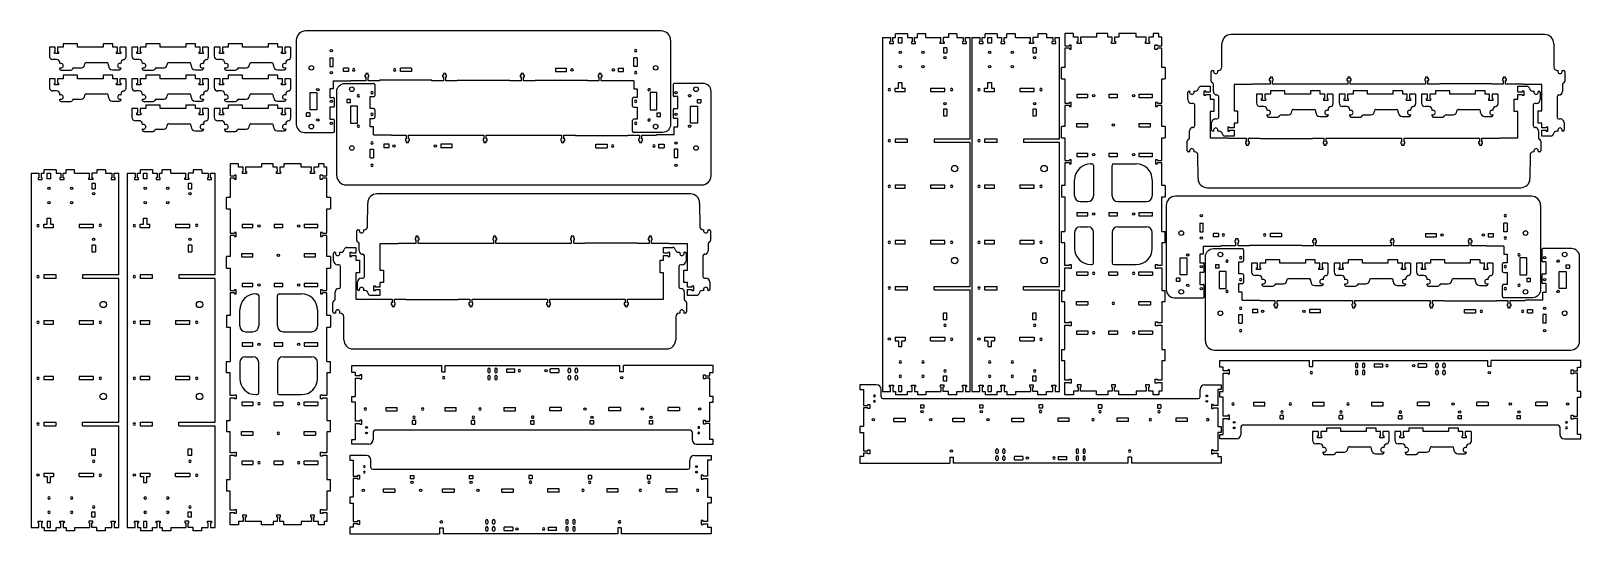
# Model space of a CAD drawing. Header units: millimetres. Extents: x 52 to 2754, y -868 to 10.
import ezdxf

# ---------------------------------------------------------------- set-up
doc = ezdxf.new("R2010")
doc.units = ezdxf.units.MM
doc.linetypes.add('HIDDEN', pattern=[9.525, 6.35, -3.175])
doc.layers.get('0').update_dxf_attribs({"lineweight": 70})
doc.layers.add('Hidden', color=7, linetype='HIDDEN', lineweight=70)

msp = doc.modelspace()

# ---------------------------------------------------------------- linework, layer by layer
at = {"color": 7, "lineweight": -3}
for p, q in [((1150.6, 9.8), (530.1, 9.8)), ((1579.8, 4.7), (1558.9, 4.7)), ((1558.9, -1.3), (1558.9, 4.7)), ((1579.8, 4.7), (1579.8, -1.3)), ((1611.7, 4.7), (1596.9, 4.7)), ((1596.9, -1.3), (1596.9, 4.7)), ((1611.7, -1.3), (1611.7, 4.7)), ((1665.8, 4.7), (1650.8, 4.7)), ((1650.8, 4.7), (1650.8, -1.3)), ((1665.8, 4.7), (1665.8, -1.3)), ((1735.7, 4.7), (1714.8, 4.7)), ((1714.8, -1.3), (1714.8, 4.7)), ((1735.7, 4.7), (1735.7, -1.3)), ((1767.6, 4.7), (1752.8, 4.7)), ((1752.8, -1.3), (1752.8, 4.7)), ((1767.6, -1.3), (1767.6, 4.7)), ((1821.8, 4.7), (1806.8, 4.7)), ((1806.8, 4.7), (1806.8, -1.3)), ((1821.8, 4.7), (1821.8, -1.3)), ((1868.9, 5.1), (1853.9, 5.1)), ((1853.9, 5.1), (1853.9, -16.2)), ((1868.9, -0.9), (1868.9, 5.1)), ((1908.9, 5.2), (1908.9, -0.8)), ((1928.9, 5.2), (1908.9, 5.2)), ((1928.9, -0.8), (1928.9, 5.2)), ((1947.9, 5.2), (1947.9, -0.8)), ((1977.9, 5.2), (1947.9, 5.2)), ((1977.9, -0.8), (1977.9, 5.2)), ((2017.9, 5.2), (2007.9, 5.2)), ((2007.9, 5.2), (2007.9, -0.8)), ((2017.9, -0.8), (2017.9, 5.2)), ((2690.3, 3.5), (2143.7, 3.5)), ((93.8, -18.7), (83.6, -18.7)), ((83.6, -18.7), (83.6, -34.1)), ((92.4, -26.5), (93.8, -26.5)), ((92.4, -29.7), (92.4, -26.5)), ((93.8, -26.5), (93.8, -18.7)), ((107.9, -18.7), (97.9, -18.7)), ((97.9, -18.7), (97.9, -26.5)), ((97.9, -26.5), (99.4, -26.5)), ((99.4, -26.5), (99.4, -29.7)), ((132.9, -12.7), (107.9, -12.7)), ((107.9, -12.7), (107.9, -18.7)), ((132.9, -18.7), (132.9, -12.7)), ((177.3, -18.7), (132.9, -18.7)), ((194.3, -12.7), (177.3, -12.7)), ((177.3, -12.7), (177.3, -18.7)), ((194.3, -18.7), (194.3, -12.7)), ((202.3, -18.7), (194.3, -18.7)), ((200.9, -29.7), (200.9, -26.5)), ((200.9, -26.5), (202.3, -26.5)), ((202.3, -26.5), (202.3, -18.7)), ((216.6, -18.7), (206.4, -18.7)), ((206.4, -18.7), (206.4, -26.5)), ((206.4, -26.5), (207.9, -26.5)), ((207.9, -26.5), (207.9, -29.7)), ((216.6, -18.7), (216.6, -36.2)), ((237.8, -18.7), (227.6, -18.7)), ((227.6, -18.7), (227.6, -34.1)), ((236.3, -26.5), (237.8, -26.5)), ((236.3, -29.7), (236.3, -26.5)), ((237.8, -26.5), (237.8, -18.7)), ((251.9, -18.7), (241.9, -18.7)), ((241.9, -18.7), (241.9, -26.5)), ((241.9, -26.5), (243.3, -26.5)), ((243.3, -26.5), (243.3, -29.7)), ((276.9, -12.7), (251.9, -12.7)), ((251.9, -12.7), (251.9, -18.7)), ((276.9, -18.7), (276.9, -12.7)), ((321.2, -18.7), (276.9, -18.7)), ((338.3, -12.7), (321.2, -12.7)), ((321.2, -12.7), (321.2, -18.7)), ((338.3, -18.7), (338.3, -12.7)), ((346.3, -18.7), (338.3, -18.7)), ((344.9, -29.7), (344.9, -26.5)), ((344.9, -26.5), (346.3, -26.5)), ((346.3, -26.5), (346.3, -18.7)), ((360.6, -18.7), (350.4, -18.7)), ((350.4, -18.7), (350.4, -26.5)), ((350.4, -26.5), (351.9, -26.5)), ((351.9, -26.5), (351.9, -29.7)), ((360.6, -18.7), (360.6, -36.2)), ((381.3, -18.7), (371.1, -18.7)), ((371.1, -18.7), (371.1, -34.1)), ((379.9, -26.5), (381.3, -26.5)), ((379.9, -29.7), (379.9, -26.5)), ((381.3, -26.5), (381.3, -18.7)), ((395.4, -18.7), (385.4, -18.7)), ((385.4, -18.7), (385.4, -26.5)), ((385.4, -26.5), (386.9, -26.5)), ((386.9, -26.5), (386.9, -29.7)), ((420.4, -12.7), (395.4, -12.7)), ((395.4, -12.7), (395.4, -18.7)), ((420.4, -18.7), (420.4, -12.7)), ((464.8, -18.7), (420.4, -18.7)), ((481.9, -12.7), (464.8, -12.7)), ((464.8, -12.7), (464.8, -18.7)), ((481.9, -18.7), (481.9, -12.7)), ((489.9, -18.7), (481.9, -18.7)), ((488.4, -29.7), (488.4, -26.5)), ((488.4, -26.5), (489.9, -26.5)), ((489.9, -26.5), (489.9, -18.7)), ((504.1, -18.7), (494, -18.7)), ((494, -18.7), (494, -26.5)), ((494, -26.5), (495.4, -26.5)), ((495.4, -26.5), (495.4, -29.7)), ((504.1, -18.7), (504.1, -36.2)), ((514.1, -6.2), (514.1, -153.2)), ((1166.6, -6.2), (1166.6, -153.2)), ((1535.8, -1.3), (1535.8, -619)), ((1535.8, -1.3), (1549.8, -1.3)), ((1548.3, -9.1), (1548.3, -12.3)), ((1549.8, -9.1), (1548.3, -9.1)), ((1548.3, -12.3), (1555.3, -12.3)), ((1549.8, -1.3), (1549.8, -9.1)), ((1553.9, -1.3), (1558.9, -1.3)), ((1553.9, -9.1), (1553.9, -1.3)), ((1555.3, -9.1), (1553.9, -9.1)), ((1555.3, -12.3), (1555.3, -9.1)), ((1563.9, -11.3), (1563.9, -1.3)), ((1563.9, -1.3), (1569.9, -1.3)), ((1569.9, -11.3), (1563.9, -11.3)), ((1569.9, -1.3), (1569.9, -11.3)), ((1579.8, -1.3), (1587.8, -1.3)), ((1586.3, -9.1), (1586.3, -12.3)), ((1587.8, -9.1), (1586.3, -9.1)), ((1586.3, -12.3), (1593.3, -12.3)), ((1587.8, -1.3), (1587.8, -9.1)), ((1591.9, -1.3), (1596.9, -1.3)), ((1591.9, -9.1), (1591.9, -1.3)), ((1593.3, -9.1), (1591.9, -9.1)), ((1593.3, -12.3), (1593.3, -9.1)), ((1611.7, -1.3), (1637.8, -1.3)), ((1636.3, -12.3), (1636.3, -9.1)), ((1636.3, -9.1), (1637.8, -9.1)), ((1643.3, -12.3), (1636.3, -12.3)), ((1637.8, -9.1), (1637.8, -1.3)), ((1650.8, -1.3), (1641.9, -1.3)), ((1641.9, -1.3), (1641.9, -9.1)), ((1641.9, -9.1), (1643.3, -9.1)), ((1648, -19.4), (1642.1, -19.4)), ((1642.1, -19.4), (1642.1, -28.5)), ((1643.3, -9.1), (1643.3, -12.3)), ((1648, -19.4), (1648, -28.5)), ((1665.8, -1.3), (1676.8, -1.3)), ((1675.3, -9.1), (1675.3, -12.3)), ((1676.8, -9.1), (1675.3, -9.1)), ((1675.3, -12.3), (1682.3, -12.3)), ((1676.8, -1.3), (1676.8, -9.1)), ((1680.9, -1.3), (1688.8, -1.3)), ((1680.9, -9.1), (1680.9, -1.3)), ((1682.3, -9.1), (1680.9, -9.1)), ((1682.3, -12.3), (1682.3, -9.1)), ((1688.8, -178.7), (1688.8, -1.3)), ((1691.8, -1.3), (1691.8, -619)), ((1691.8, -1.3), (1705.7, -1.3)), ((1704.2, -9.1), (1704.2, -12.3)), ((1705.7, -9.1), (1704.2, -9.1)), ((1704.2, -12.3), (1711.2, -12.3)), ((1705.7, -1.3), (1705.7, -9.1)), ((1709.8, -1.3), (1714.8, -1.3)), ((1709.8, -9.1), (1709.8, -1.3)), ((1711.2, -9.1), (1709.8, -9.1)), ((1711.2, -12.3), (1711.2, -9.1)), ((1719.8, -11.3), (1719.8, -1.3)), ((1719.8, -1.3), (1725.8, -1.3)), ((1725.8, -11.3), (1719.8, -11.3)), ((1725.8, -1.3), (1725.8, -11.3)), ((1735.7, -1.3), (1743.7, -1.3)), ((1742.2, -9.1), (1742.2, -12.3)), ((1743.7, -9.1), (1742.2, -9.1)), ((1742.2, -12.3), (1749.2, -12.3)), ((1743.7, -1.3), (1743.7, -9.1)), ((1747.8, -1.3), (1752.8, -1.3)), ((1747.8, -9.1), (1747.8, -1.3)), ((1749.2, -9.1), (1747.8, -9.1)), ((1749.2, -12.3), (1749.2, -9.1)), ((1767.6, -1.3), (1793.7, -1.3)), ((1792.2, -12.3), (1792.2, -9.1)), ((1792.2, -9.1), (1793.7, -9.1)), ((1799.2, -12.3), (1792.2, -12.3)), ((1793.7, -9.1), (1793.7, -1.3)), ((1806.8, -1.3), (1797.8, -1.3)), ((1797.8, -1.3), (1797.8, -9.1)), ((1797.8, -9.1), (1799.2, -9.1)), ((1803.9, -19.4), (1798, -19.4)), ((1798, -19.4), (1798, -28.5)), ((1799.2, -9.1), (1799.2, -12.3)), ((1803.9, -19.4), (1803.9, -28.5)), ((1821.8, -1.3), (1832.7, -1.3)), ((1831.2, -9.1), (1831.2, -12.3)), ((1832.7, -9.1), (1831.2, -9.1)), ((1831.2, -12.3), (1838.2, -12.3)), ((1832.7, -1.3), (1832.7, -9.1)), ((1836.8, -1.3), (1844.8, -1.3)), ((1836.8, -9.1), (1836.8, -1.3)), ((1838.2, -9.1), (1836.8, -9.1)), ((1838.2, -12.3), (1838.2, -9.1)), ((1844.8, -178.7), (1844.8, -1.3)), ((1853.9, -16.2), (1861.7, -16.2)), ((1861.7, -20.3), (1853.9, -20.3)), ((1853.9, -20.3), (1853.9, -53.7)), ((1861.7, -14.7), (1861.7, -16.2)), ((1864.9, -14.7), (1861.7, -14.7)), ((1861.7, -20.3), (1861.7, -21.7)), ((1861.7, -21.7), (1864.9, -21.7)), ((1864.9, -21.7), (1864.9, -14.7)), ((1876.8, -0.9), (1868.9, -0.9)), ((1875.4, -8.7), (1876.8, -8.6)), ((1875.4, -11.8), (1875.4, -8.7)), ((1882.4, -11.8), (1875.4, -11.8)), ((1876.8, -8.6), (1876.8, -0.9)), ((1881, -0.9), (1881, -8.6)), ((1908.9, -0.8), (1881, -0.9)), ((1881, -8.6), (1882.4, -8.6)), ((1882.4, -8.6), (1882.4, -11.8)), ((1936.3, -0.8), (1928.9, -0.8)), ((1934.9, -8.7), (1936.3, -8.6)), ((1934.9, -11.8), (1934.9, -8.7)), ((1941.9, -11.8), (1934.9, -11.8)), ((1936.3, -8.6), (1936.3, -0.8)), ((1940.5, -0.8), (1940.5, -8.6)), ((1947.9, -0.8), (1940.5, -0.8)), ((1940.5, -8.6), (1941.9, -8.6)), ((1941.9, -8.6), (1941.9, -11.8)), ((1995.8, -0.8), (1977.9, -0.8)), ((1994.4, -8.7), (1995.8, -8.6)), ((1994.4, -11.8), (1994.4, -8.7)), ((2001.4, -11.8), (1994.4, -11.8)), ((1995.8, -8.6), (1995.8, -0.8)), ((2007.9, -0.8), (2000, -0.8)), ((2000, -0.8), (2000, -8.6)), ((2000, -8.6), (2001.4, -8.6)), ((2001.4, -8.6), (2001.4, -11.8)), ((2010.9, -21.7), (2010.9, -14.7)), ((2015.1, -14.7), (2010.9, -14.7)), ((2010.9, -21.7), (2015.1, -21.7)), ((2015.1, -16.2), (2015.1, -14.7)), ((2015.1, -16.2), (2022.9, -16.2)), ((2022.9, -20.3), (2015.1, -20.3)), ((2015.1, -21.7), (2015.1, -20.3)), ((2022.9, -0.8), (2017.9, -0.8)), ((2022.9, -16.2), (2022.9, -0.8)), ((2022.9, -53.7), (2022.9, -20.3)), ((2127.6, -53), (2127.7, -12.4)), ((2706.3, -12.4), (2706.4, -53)), ((96.1, -40.1), (89.6, -40.1)), ((99.4, -29.7), (92.4, -29.7)), ((102.1, -47.2), (102.1, -46.1)), ((147.9, -45.4), (183.6, -45.4)), ((186.6, -50.7), (186.6, -48.4)), ((207.9, -29.7), (200.9, -29.7)), ((208.1, -46.1), (208.1, -47.2)), ((240.1, -40.1), (233.6, -40.1)), ((243.3, -29.7), (236.3, -29.7)), ((246.1, -47.2), (246.1, -46.1)), ((291.9, -45.4), (327.6, -45.4)), ((330.6, -50.7), (330.6, -48.4)), ((351.9, -29.7), (344.9, -29.7)), ((352.1, -46.1), (352.1, -47.2)), ((383.6, -40.1), (377.1, -40.1)), ((386.9, -29.7), (379.9, -29.7)), ((389.6, -47.2), (389.6, -46.1)), ((435.5, -45.4), (471.1, -45.4)), ((474.1, -50.7), (474.1, -48.4)), ((495.4, -29.7), (488.4, -29.7)), ((495.6, -46.1), (495.6, -47.2)), ((572.3, -37.3), (578.3, -37.3)), ((572.3, -37.3), (572.3, -52.2)), ((572.3, -52.2), (578.3, -52.2)), ((578.3, -52.2), (578.3, -37.3)), ((1102.4, -52.2), (1102.4, -37.3)), ((1108.4, -37.3), (1102.4, -37.3)), ((1108.4, -52.2), (1102.4, -52.2)), ((1108.4, -37.3), (1108.4, -52.2)), ((1642.1, -28.5), (1648, -28.5)), ((1798, -28.5), (1803.9, -28.5)), ((1853.9, -53.7), (1847.9, -53.7)), ((1847.9, -73.7), (1847.9, -53.7)), ((2028.9, -53.7), (2022.9, -53.7)), ((2028.9, -53.7), (2028.9, -73.7)), ((93.8, -73.4), (83.6, -73.4)), ((83.6, -73.4), (83.6, -88.8)), ((93.8, -81.2), (93.8, -73.4)), ((107.9, -73.4), (97.9, -73.4)), ((97.9, -73.4), (97.9, -81.2)), ((102.1, -56.7), (102.1, -54.3)), ((104.1, -58.7), (120.8, -58.7)), ((132.9, -67.4), (107.9, -67.4)), ((107.9, -67.4), (107.9, -73.4)), ((126.5, -54.6), (139, -54.6)), ((132.9, -73.4), (132.9, -67.4)), ((177.3, -73.4), (132.9, -73.4)), ((194.3, -67.4), (177.3, -67.4)), ((177.3, -67.4), (177.3, -73.4)), ((193.6, -57.7), (206.1, -57.7)), ((194.3, -73.4), (194.3, -67.4)), ((202.3, -73.4), (194.3, -73.4)), ((202.3, -81.2), (202.3, -73.4)), ((216.6, -73.4), (206.4, -73.4)), ((206.4, -73.4), (206.4, -81.2)), ((208.1, -54.3), (208.1, -55.7)), ((216.6, -73.4), (216.6, -90.9)), ((237.8, -73.4), (227.6, -73.4)), ((227.6, -73.4), (227.6, -88.8)), ((237.8, -81.2), (237.8, -73.4)), ((251.9, -73.4), (241.9, -73.4)), ((241.9, -73.4), (241.9, -81.2)), ((246.1, -56.7), (246.1, -54.3)), ((248.1, -58.7), (264.7, -58.7)), ((276.9, -67.4), (251.9, -67.4)), ((251.9, -67.4), (251.9, -73.4)), ((270.4, -54.6), (282.9, -54.6)), ((276.9, -73.4), (276.9, -67.4)), ((321.2, -73.4), (276.9, -73.4)), ((338.3, -67.4), (321.2, -67.4)), ((321.2, -67.4), (321.2, -73.4)), ((337.6, -57.7), (350.1, -57.7)), ((338.3, -73.4), (338.3, -67.4)), ((346.3, -73.4), (338.3, -73.4)), ((346.3, -81.2), (346.3, -73.4)), ((360.6, -73.4), (350.4, -73.4)), ((350.4, -73.4), (350.4, -81.2)), ((352.1, -54.3), (352.1, -55.7)), ((360.6, -73.4), (360.6, -90.9)), ((381.3, -73.4), (371.1, -73.4)), ((371.1, -73.4), (371.1, -88.8)), ((381.3, -81.2), (381.3, -73.4)), ((395.4, -73.4), (385.4, -73.4)), ((385.4, -73.4), (385.4, -81.2)), ((389.6, -56.7), (389.6, -54.3)), ((391.6, -58.7), (408.3, -58.7)), ((420.4, -67.4), (395.4, -67.4)), ((395.4, -67.4), (395.4, -73.4)), ((414, -54.6), (426.5, -54.6)), ((420.4, -73.4), (420.4, -67.4)), ((464.8, -73.4), (420.4, -73.4)), ((481.9, -67.4), (464.8, -67.4)), ((464.8, -67.4), (464.8, -73.4)), ((481.1, -57.7), (493.6, -57.7)), ((481.9, -73.4), (481.9, -67.4)), ((489.9, -73.4), (481.9, -73.4)), ((489.9, -81.2), (489.9, -73.4)), ((504.1, -73.4), (494, -73.4)), ((494, -73.4), (494, -81.2)), ((495.6, -54.3), (495.6, -55.7)), ((504.1, -73.4), (504.1, -90.9)), ((578.4, -77.2), (578.4, -91.3)), ((578.4, -77.2), (609.2, -77.2)), ((596.2, -61), (596.2, -55)), ((605.3, -55), (596.2, -55)), ((605.3, -61), (596.2, -61)), ((605.3, -55), (605.3, -61)), ((609.2, -76.9), (609.2, -77.2)), ((635.1, -76.9), (609.2, -76.9)), ((633.6, -67.2), (633.6, -70.4)), ((635.1, -67.2), (633.6, -67.2)), ((633.6, -70.4), (635.1, -70.4)), ((635.1, -64.2), (635.1, -67.2)), ((639.2, -64.2), (635.1, -64.2)), ((635.1, -70.4), (635.1, -76.9)), ((639.2, -67.2), (639.2, -64.2)), ((640.6, -67.2), (639.2, -67.2)), ((639.2, -70.4), (640.6, -70.4)), ((639.2, -76.9), (639.2, -70.4)), ((659.2, -76.9), (639.2, -76.9)), ((640.6, -70.4), (640.6, -67.2)), ((659.2, -76.2), (659.2, -76.9)), ((750.6, -76.2), (659.2, -76.2)), ((695.6, -61), (695.6, -55)), ((715, -55), (695.6, -55)), ((715, -61), (695.6, -61)), ((715, -55), (715, -61)), ((750.6, -76.9), (750.6, -76.2)), ((770.6, -76.9), (750.6, -76.9)), ((769.1, -67.2), (769.1, -70.4)), ((770.6, -67.2), (769.1, -67.2)), ((769.1, -70.4), (770.6, -70.4)), ((770.6, -64.2), (770.6, -67.2)), ((774.7, -64.2), (770.6, -64.2)), ((770.6, -70.4), (770.6, -76.9)), ((774.7, -67.2), (774.7, -64.2)), ((776.1, -67.2), (774.7, -67.2)), ((774.7, -70.4), (776.1, -70.4)), ((774.7, -76.9), (774.7, -70.4)), ((794.7, -76.9), (774.7, -76.9)), ((776.1, -70.4), (776.1, -67.2)), ((794.7, -76.2), (886.1, -76.2)), ((794.7, -76.2), (794.7, -76.9)), ((886.1, -76.9), (886.1, -76.2)), ((906.1, -76.9), (886.1, -76.9)), ((904.6, -67.2), (904.6, -70.4)), ((906.1, -67.2), (904.6, -67.2)), ((904.6, -70.4), (906.1, -70.4)), ((906.1, -64.2), (906.1, -67.2)), ((910.2, -64.2), (906.1, -64.2)), ((906.1, -70.4), (906.1, -76.9)), ((910.2, -67.2), (910.2, -64.2)), ((911.6, -67.2), (910.2, -67.2)), ((910.2, -70.4), (911.6, -70.4)), ((910.2, -76.9), (910.2, -70.4)), ((930.2, -76.9), (910.2, -76.9)), ((911.6, -70.4), (911.6, -67.2)), ((930.2, -76.2), (930.2, -76.9)), ((930.2, -76.2), (1021.6, -76.2)), ((965.7, -55), (965.7, -61)), ((965.7, -55), (985.1, -55)), ((965.7, -61), (985.1, -61)), ((985.1, -61), (985.1, -55)), ((1021.6, -76.9), (1021.6, -76.2)), ((1041.6, -76.9), (1021.6, -76.9)), ((1040.1, -67.2), (1040.1, -70.4)), ((1041.6, -67.2), (1040.1, -67.2)), ((1040.1, -70.4), (1041.6, -70.4)), ((1041.6, -64.2), (1041.6, -67.2)), ((1045.7, -64.2), (1041.6, -64.2)), ((1041.6, -70.4), (1041.6, -76.9)), ((1045.7, -67.2), (1045.7, -64.2)), ((1047.1, -67.2), (1045.7, -67.2)), ((1045.7, -70.4), (1047.1, -70.4)), ((1045.7, -76.9), (1045.7, -70.4)), ((1071.5, -76.9), (1045.7, -76.9)), ((1047.1, -70.4), (1047.1, -67.2)), ((1071.5, -77.2), (1071.5, -76.9)), ((1102.3, -77.2), (1071.5, -77.2)), ((1075.4, -55), (1075.4, -61)), ((1075.4, -55), (1084.5, -55)), ((1075.4, -61), (1084.5, -61)), ((1084.5, -61), (1084.5, -55)), ((1102.3, -77.2), (1102.3, -91.3)), ((1563.9, -89.8), (1563.9, -79.8)), ((1563.9, -79.8), (1569.9, -79.8)), ((1569.9, -79.8), (1569.9, -89.8)), ((1719.8, -89.8), (1719.8, -79.8)), ((1719.8, -79.8), (1725.8, -79.8)), ((1725.8, -79.8), (1725.8, -89.8)), ((1847.9, -73.7), (1853.9, -73.7)), ((1853.9, -73.7), (1853.9, -116.2)), ((2022.9, -116.2), (2022.9, -73.7)), ((2022.9, -73.7), (2028.9, -73.7)), ((2108.7, -77.6), (2108.7, -61)), ((2110.7, -59), (2113.4, -59)), ((2120.4, -59), (2121.6, -59)), ((2210.2, -73.5), (2210.2, -76.7)), ((2211.7, -73.5), (2210.2, -73.5)), ((2210.2, -76.7), (2211.7, -76.7)), ((2211.7, -70.5), (2211.7, -73.5)), ((2215.8, -70.5), (2211.7, -70.5)), ((2211.7, -76.7), (2211.7, -83.2)), ((2215.8, -73.5), (2215.8, -70.5)), ((2217.2, -73.5), (2215.8, -73.5)), ((2215.8, -76.7), (2217.2, -76.7)), ((2215.8, -83.2), (2215.8, -76.7)), ((2217.2, -76.7), (2217.2, -73.5)), ((2345.7, -73.5), (2345.7, -76.7)), ((2347.2, -73.5), (2345.7, -73.5)), ((2345.7, -76.7), (2347.2, -76.7)), ((2347.2, -70.5), (2347.2, -73.5)), ((2351.3, -70.5), (2347.2, -70.5)), ((2347.2, -76.7), (2347.2, -83.2)), ((2351.3, -73.5), (2351.3, -70.5)), ((2352.7, -73.5), (2351.3, -73.5)), ((2351.3, -76.7), (2352.7, -76.7)), ((2351.3, -83.2), (2351.3, -76.7)), ((2352.7, -76.7), (2352.7, -73.5)), ((2481.2, -73.5), (2481.2, -76.7)), ((2482.7, -73.5), (2481.2, -73.5)), ((2481.2, -76.7), (2482.7, -76.7)), ((2482.7, -70.5), (2482.7, -73.5)), ((2486.8, -70.5), (2482.7, -70.5)), ((2482.7, -76.7), (2482.7, -83.2)), ((2486.8, -73.5), (2486.8, -70.5)), ((2488.2, -73.5), (2486.8, -73.5)), ((2486.8, -76.7), (2488.2, -76.7)), ((2486.8, -83.2), (2486.8, -76.7)), ((2488.2, -76.7), (2488.2, -73.5)), ((2616.7, -73.5), (2616.7, -76.7)), ((2618.2, -73.5), (2616.7, -73.5)), ((2616.7, -76.7), (2618.2, -76.7)), ((2618.2, -70.5), (2618.2, -73.5)), ((2622.3, -70.5), (2618.2, -70.5)), ((2618.2, -76.7), (2618.2, -83.2)), ((2622.3, -73.5), (2622.3, -70.5)), ((2623.7, -73.5), (2622.3, -73.5)), ((2622.3, -76.7), (2623.7, -76.7)), ((2622.3, -83.2), (2622.3, -76.7)), ((2623.7, -76.7), (2623.7, -73.5)), ((2712.4, -59), (2713.6, -59)), ((2720.6, -59), (2723.3, -59)), ((2725.3, -61), (2725.3, -77.6)), ((96.1, -94.8), (89.6, -94.8)), ((92.4, -81.2), (93.8, -81.2)), ((92.4, -84.4), (92.4, -81.2)), ((99.4, -84.4), (92.4, -84.4)), ((97.9, -81.2), (99.4, -81.2)), ((99.4, -81.2), (99.4, -84.4)), ((102.1, -102), (102.1, -100.8)), ((147.9, -100.1), (183.6, -100.1)), ((186.6, -105.4), (186.6, -103.1)), ((200.9, -84.4), (200.9, -81.2)), ((200.9, -81.2), (202.3, -81.2)), ((207.9, -84.4), (200.9, -84.4)), ((206.4, -81.2), (207.9, -81.2)), ((207.9, -81.2), (207.9, -84.4)), ((208.1, -100.8), (208.1, -102)), ((240.1, -94.8), (233.6, -94.8)), ((236.3, -81.2), (237.8, -81.2)), ((236.3, -84.4), (236.3, -81.2)), ((243.3, -84.4), (236.3, -84.4)), ((241.9, -81.2), (243.3, -81.2)), ((243.3, -81.2), (243.3, -84.4)), ((246.1, -102), (246.1, -100.8)), ((291.9, -100.1), (327.6, -100.1)), ((330.6, -105.4), (330.6, -103.1)), ((344.9, -84.4), (344.9, -81.2)), ((344.9, -81.2), (346.3, -81.2)), ((351.9, -84.4), (344.9, -84.4)), ((350.4, -81.2), (351.9, -81.2)), ((351.9, -81.2), (351.9, -84.4)), ((352.1, -100.8), (352.1, -102)), ((383.6, -94.8), (377.1, -94.8)), ((379.9, -81.2), (381.3, -81.2)), ((379.9, -84.4), (379.9, -81.2)), ((386.9, -84.4), (379.9, -84.4)), ((385.4, -81.2), (386.9, -81.2)), ((386.9, -81.2), (386.9, -84.4)), ((389.6, -102), (389.6, -100.8)), ((435.5, -100.1), (471.1, -100.1)), ((474.1, -105.4), (474.1, -103.1)), ((488.4, -84.4), (488.4, -81.2)), ((488.4, -81.2), (489.9, -81.2)), ((495.4, -84.4), (488.4, -84.4)), ((494, -81.2), (495.4, -81.2)), ((495.4, -81.2), (495.4, -84.4)), ((495.6, -100.8), (495.6, -102)), ((538, -127.6), (538, -97.6)), ((538, -97.6), (550, -97.6)), ((550, -97.6), (550, -127.6)), ((572.3, -91.3), (572.3, -106.2)), ((578.4, -91.3), (572.3, -91.3)), ((572.3, -106.2), (578.4, -106.2)), ((584.7, -242.6), (584.7, -95.6)), ((598.7, -81.6), (648.9, -81.6)), ((642.9, -125.5), (642.9, -104.6)), ((642.9, -104.6), (648.9, -104.6)), ((650.9, -83.6), (650.9, -102.6)), ((1102.3, -91.3), (1108.4, -91.3)), ((1108.4, -106.2), (1102.3, -106.2)), ((1108.4, -91.3), (1108.4, -106.2)), ((1130.7, -97.6), (1130.7, -127.6)), ((1142.7, -97.6), (1130.7, -97.6)), ((1142.7, -127.6), (1142.7, -97.6)), ((1170.9, -83.6), (1170.9, -102.6)), ((1223.1, -81.6), (1172.9, -81.6)), ((1179, -104.6), (1172.9, -104.6)), ((1179, -125.5), (1179, -104.6)), ((1237.1, -242.6), (1237.1, -95.6)), ((1558.1, -95.8), (1558.1, -89.8)), ((1558.1, -89.8), (1563.9, -89.8)), ((1558.1, -95.8), (1575.2, -95.8)), ((1569.9, -89.8), (1575.2, -89.8)), ((1575.2, -95.8), (1575.2, -89.8)), ((1619.6, -89.8), (1644.6, -89.8)), ((1619.6, -89.8), (1619.6, -95.8)), ((1619.6, -95.8), (1644.6, -95.8)), ((1644.6, -95.8), (1644.6, -89.8)), ((1714, -95.8), (1714, -89.8)), ((1714, -89.8), (1719.8, -89.8)), ((1714, -95.8), (1731.1, -95.8)), ((1725.8, -89.8), (1731.1, -89.8)), ((1731.1, -95.8), (1731.1, -89.8)), ((1775.5, -89.8), (1800.5, -89.8)), ((1775.5, -89.8), (1775.5, -95.8)), ((1775.5, -95.8), (1800.5, -95.8)), ((1800.5, -95.8), (1800.5, -89.8)), ((1874.9, -100.2), (1874.9, -106.2)), ((1874.9, -100.2), (1893.9, -100.2)), ((1874.9, -106.2), (1893.9, -106.2)), ((1893.9, -106.2), (1893.9, -100.2)), ((1930.8, -100.2), (1930.8, -106.2)), ((1930.8, -100.2), (1945.6, -100.2)), ((1930.8, -106.2), (1945.6, -106.2)), ((1945.6, -106.2), (1945.6, -100.2)), ((1982.9, -100.2), (1982.9, -106.2)), ((1982.9, -100.2), (2006.9, -100.2)), ((1982.9, -106.2), (2006.9, -106.2)), ((2006.9, -106.2), (2006.9, -100.2)), ((2068, -109.6), (2068, -97.1)), ((2070, -95.1), (2071.7, -95.1)), ((2078.7, -95.1), (2081, -95.1)), ((2090.9, -86.6), (2107.3, -86.6)), ((2096.3, -95.3), (2096.3, -102.3)), ((2099.5, -95.3), (2096.3, -95.3)), ((2096.3, -102.3), (2099.5, -102.3)), ((2099.5, -96.8), (2099.5, -95.3)), ((2107.3, -96.8), (2099.5, -96.8)), ((2099.5, -100.9), (2107.3, -100.9)), ((2099.5, -102.3), (2099.5, -100.9)), ((2107.3, -86.6), (2107.3, -96.8)), ((2107.3, -100.9), (2107.3, -108.9)), ((2112.7, -95.8), (2112.7, -83.3)), ((2119, -101.8), (2118.7, -101.8)), ((2122, -140.5), (2122, -104.8)), ((2180.8, -83.5), (2148.9, -83.5)), ((2148.9, -83.5), (2148.9, -129.5)), ((2180.8, -83.2), (2180.8, -83.5)), ((2211.7, -83.2), (2180.8, -83.2)), ((2198.3, -100.4), (2188.2, -100.4)), ((2188.2, -100.4), (2188.2, -115.8)), ((2198.3, -108.2), (2198.3, -100.4)), ((2212.4, -100.4), (2202.4, -100.4)), ((2202.4, -100.4), (2202.4, -108.2)), ((2237.4, -94.4), (2212.4, -94.4)), ((2212.4, -94.4), (2212.4, -100.4)), ((2235.8, -83.2), (2215.8, -83.2)), ((2235.8, -82.5), (2235.8, -83.2)), ((2235.8, -82.5), (2327.2, -82.5)), ((2237.4, -100.4), (2237.4, -94.4)), ((2281.8, -100.4), (2237.4, -100.4)), ((2298.9, -94.4), (2281.8, -94.4)), ((2281.8, -94.4), (2281.8, -100.4)), ((2298.9, -100.4), (2298.9, -94.4)), ((2306.9, -100.4), (2298.9, -100.4)), ((2306.9, -108.2), (2306.9, -100.4)), ((2321.2, -100.4), (2311, -100.4)), ((2311, -100.4), (2311, -108.2)), ((2321.2, -100.4), (2321.2, -117.9)), ((2327.2, -83.2), (2327.2, -82.5)), ((2347.2, -83.2), (2327.2, -83.2)), ((2342.3, -100.4), (2332.1, -100.4)), ((2332.1, -100.4), (2332.1, -115.8)), ((2342.3, -108.2), (2342.3, -100.4)), ((2356.4, -100.4), (2346.4, -100.4)), ((2346.4, -100.4), (2346.4, -108.2)), ((2371.3, -83.2), (2351.3, -83.2)), ((2381.4, -94.4), (2356.4, -94.4)), ((2356.4, -94.4), (2356.4, -100.4)), ((2371.3, -82.5), (2371.3, -83.2)), ((2371.3, -82.5), (2462.7, -82.5)), ((2381.4, -100.4), (2381.4, -94.4)), ((2425.8, -100.4), (2381.4, -100.4)), ((2442.8, -94.4), (2425.8, -94.4)), ((2425.8, -94.4), (2425.8, -100.4)), ((2442.8, -100.4), (2442.8, -94.4)), ((2450.8, -100.4), (2442.8, -100.4)), ((2450.8, -108.2), (2450.8, -100.4)), ((2465.1, -100.4), (2454.9, -100.4)), ((2454.9, -100.4), (2454.9, -108.2)), ((2462.7, -83.2), (2462.7, -82.5)), ((2482.7, -83.2), (2462.7, -83.2)), ((2465.1, -100.4), (2465.1, -117.9)), ((2485.9, -100.4), (2475.7, -100.4)), ((2475.7, -100.4), (2475.7, -115.8)), ((2485.9, -108.2), (2485.9, -100.4)), ((2506.8, -83.2), (2486.8, -83.2)), ((2500, -100.4), (2490, -100.4)), ((2490, -100.4), (2490, -108.2)), ((2525, -94.4), (2500, -94.4)), ((2500, -94.4), (2500, -100.4)), ((2506.8, -82.5), (2506.8, -83.2)), ((2598.2, -82.5), (2506.8, -82.5)), ((2525, -100.4), (2525, -94.4)), ((2569.3, -100.4), (2525, -100.4)), ((2586.4, -94.4), (2569.3, -94.4)), ((2569.3, -94.4), (2569.3, -100.4)), ((2586.4, -100.4), (2586.4, -94.4)), ((2594.4, -100.4), (2586.4, -100.4)), ((2594.4, -108.2), (2594.4, -100.4)), ((2598.2, -83.2), (2598.2, -82.5)), ((2618.2, -83.2), (2598.2, -83.2)), ((2608.7, -100.4), (2598.5, -100.4)), ((2598.5, -100.4), (2598.5, -108.2)), ((2608.7, -100.4), (2608.7, -117.9)), ((2653.2, -83.2), (2622.3, -83.2)), ((2643.4, -96.8), (2643.4, -86.6)), ((2643.4, -86.6), (2659.8, -86.6)), ((2651.2, -96.8), (2643.4, -96.8)), ((2643.4, -100.9), (2651.2, -100.9)), ((2643.4, -108.9), (2643.4, -100.9)), ((2654.4, -95.3), (2651.2, -95.3)), ((2651.2, -95.3), (2651.2, -96.8)), ((2651.2, -100.9), (2651.2, -102.3)), ((2651.2, -102.3), (2654.4, -102.3)), ((2653.2, -83.5), (2653.2, -83.2)), ((2685.1, -83.5), (2653.2, -83.5)), ((2654.4, -102.3), (2654.4, -95.3)), ((2669.7, -95.1), (2671.9, -95.1)), ((2678.9, -95.1), (2680.6, -95.1)), ((2682.6, -97.1), (2682.6, -109.6)), ((2685.1, -129.5), (2685.1, -83.5)), ((2712, -104.8), (2712, -140.5)), ((2715.2, -101.8), (2715, -101.8)), ((2721.2, -83.3), (2721.2, -95.8)), ((102.1, -111.5), (102.1, -109)), ((104.1, -113.5), (120.8, -113.5)), ((126.5, -109.3), (139, -109.3)), ((193.6, -112.4), (206.1, -112.4)), ((208.1, -109), (208.1, -110.4)), ((237.8, -125.4), (227.6, -125.4)), ((227.6, -125.4), (227.6, -140.7)), ((236.3, -133.2), (237.8, -133.2)), ((236.3, -136.4), (236.3, -133.2)), ((237.8, -133.2), (237.8, -125.4)), ((251.9, -125.4), (241.9, -125.4)), ((241.9, -125.4), (241.9, -133.2)), ((241.9, -133.2), (243.3, -133.2)), ((243.3, -133.2), (243.3, -136.4)), ((246.1, -111.5), (246.1, -109)), ((248.1, -113.5), (264.7, -113.5)), ((276.9, -119.4), (251.9, -119.4)), ((251.9, -119.4), (251.9, -125.4)), ((270.4, -109.3), (282.9, -109.3)), ((276.9, -125.4), (276.9, -119.4)), ((321.2, -125.4), (276.9, -125.4)), ((338.3, -119.4), (321.2, -119.4)), ((321.2, -119.4), (321.2, -125.4)), ((337.6, -112.4), (350.1, -112.4)), ((338.3, -125.4), (338.3, -119.4)), ((346.3, -125.4), (338.3, -125.4)), ((344.9, -136.4), (344.9, -133.2)), ((344.9, -133.2), (346.3, -133.2)), ((346.3, -133.2), (346.3, -125.4)), ((360.6, -125.4), (350.4, -125.4)), ((350.4, -125.4), (350.4, -133.2)), ((350.4, -133.2), (351.9, -133.2)), ((351.9, -133.2), (351.9, -136.4)), ((352.1, -109), (352.1, -110.4)), ((360.6, -125.4), (360.6, -142.8)), ((381.3, -125.4), (371.1, -125.4)), ((371.1, -125.4), (371.1, -140.7)), ((379.9, -133.2), (381.3, -133.2)), ((379.9, -136.4), (379.9, -133.2)), ((381.3, -133.2), (381.3, -125.4)), ((395.4, -125.4), (385.4, -125.4)), ((385.4, -125.4), (385.4, -133.2)), ((385.4, -133.2), (386.9, -133.2)), ((386.9, -133.2), (386.9, -136.4)), ((389.6, -111.5), (389.6, -109)), ((391.6, -113.5), (408.3, -113.5)), ((420.4, -119.4), (395.4, -119.4)), ((395.4, -119.4), (395.4, -125.4)), ((414, -109.3), (426.5, -109.3)), ((420.4, -125.4), (420.4, -119.4)), ((464.8, -125.4), (420.4, -125.4)), ((481.9, -119.4), (464.8, -119.4)), ((464.8, -119.4), (464.8, -125.4)), ((481.1, -112.4), (493.6, -112.4)), ((481.9, -125.4), (481.9, -119.4)), ((489.9, -125.4), (481.9, -125.4)), ((488.4, -136.4), (488.4, -133.2)), ((488.4, -133.2), (489.9, -133.2)), ((489.9, -133.2), (489.9, -125.4)), ((504.1, -125.4), (494, -125.4)), ((494, -125.4), (494, -133.2)), ((494, -133.2), (495.4, -133.2)), ((495.4, -133.2), (495.4, -136.4)), ((495.6, -109), (495.6, -110.4)), ((504.1, -125.4), (504.1, -142.8)), ((531.9, -139.1), (531.9, -133.1)), ((537.9, -133.1), (531.9, -133.1)), ((537.9, -133.1), (537.9, -139.1)), ((550, -127.6), (538, -127.6)), ((572.3, -123.3), (572.3, -144.2)), ((578.4, -123.3), (572.3, -123.3)), ((580.4, -121.3), (580.4, -108.2)), ((608.4, -109.7), (602.4, -109.7)), ((602.4, -109.7), (602.4, -115.7)), ((608.4, -115.7), (602.4, -115.7)), ((608.4, -115.7), (608.4, -109.7)), ((608.6, -121.3), (608.6, -151.3)), ((620.6, -121.3), (608.6, -121.3)), ((620.6, -151.3), (620.6, -121.3)), ((648.9, -125.5), (642.9, -125.5)), ((650.9, -127.5), (650.9, -140.6)), ((1100.3, -121.3), (1100.3, -108.2)), ((1102.3, -123.3), (1108.4, -123.3)), ((1108.4, -123.3), (1108.4, -144.2)), ((1130.7, -127.6), (1142.7, -127.6)), ((1142.8, -133.1), (1142.8, -139.1)), ((1142.8, -133.1), (1148.8, -133.1)), ((1148.8, -139.1), (1148.8, -133.1)), ((1170.9, -127.5), (1170.9, -140.6)), ((1172.9, -125.5), (1179, -125.5)), ((1201.2, -151.3), (1201.2, -121.3)), ((1201.2, -121.3), (1213.2, -121.3)), ((1213.2, -121.3), (1213.2, -151.3)), ((1213.4, -115.7), (1213.4, -109.7)), ((1213.4, -109.7), (1219.4, -109.7)), ((1213.4, -115.7), (1219.4, -115.7)), ((1219.4, -109.7), (1219.4, -115.7)), ((1642.1, -126.5), (1642.1, -138.2)), ((1648.1, -126.5), (1642.1, -126.5)), ((1648.1, -126.5), (1648.1, -138.2)), ((1798, -126.5), (1798, -138.2)), ((1804, -126.5), (1798, -126.5)), ((1804, -126.5), (1804, -138.2)), ((1853.9, -116.2), (1861.7, -116.2)), ((1861.7, -120.3), (1853.9, -120.3)), ((1853.9, -120.3), (1853.9, -156.7)), ((1861.7, -114.7), (1861.7, -116.2)), ((1864.9, -114.7), (1861.7, -114.7)), ((1861.7, -120.3), (1861.7, -121.7)), ((1861.7, -121.7), (1864.9, -121.7)), ((1864.9, -121.7), (1864.9, -114.7)), ((2011.9, -114.7), (2011.9, -121.7)), ((2015.1, -114.7), (2011.9, -114.7)), ((2011.9, -121.7), (2015.1, -121.7)), ((2015.1, -116.2), (2015.1, -114.7)), ((2015.1, -116.2), (2022.9, -116.2)), ((2022.9, -120.3), (2015.1, -120.3)), ((2015.1, -121.7), (2015.1, -120.3)), ((2022.9, -156.7), (2022.9, -120.3)), ((2077.3, -116.6), (2075, -116.6)), ((2080.3, -155.3), (2080.3, -119.6)), ((2107.3, -108.9), (2113.3, -108.9)), ((2107.3, -130.5), (2107.3, -176.6)), ((2113.3, -130.5), (2107.3, -130.5)), ((2113.3, -108.9), (2113.3, -130.5)), ((2148.9, -129.5), (2154.9, -129.5)), ((2154.9, -129.5), (2154.9, -151.2)), ((2200.7, -121.8), (2194.2, -121.8)), ((2196.9, -108.2), (2198.3, -108.2)), ((2196.9, -111.4), (2196.9, -108.2)), ((2203.9, -111.4), (2196.9, -111.4)), ((2202.4, -108.2), (2203.9, -108.2)), ((2203.9, -108.2), (2203.9, -111.4)), ((2206.7, -128.9), (2206.7, -127.8)), ((2252.5, -127.1), (2288.2, -127.1)), ((2291.2, -132.3), (2291.2, -130.1)), ((2305.4, -111.4), (2305.4, -108.2)), ((2305.4, -108.2), (2306.9, -108.2)), ((2312.4, -111.4), (2305.4, -111.4)), ((2311, -108.2), (2312.4, -108.2)), ((2312.4, -108.2), (2312.4, -111.4)), ((2312.7, -127.8), (2312.7, -128.9)), ((2344.6, -121.8), (2338.1, -121.8)), ((2340.9, -108.2), (2342.3, -108.2)), ((2340.9, -111.4), (2340.9, -108.2)), ((2347.9, -111.4), (2340.9, -111.4)), ((2346.4, -108.2), (2347.9, -108.2)), ((2347.9, -108.2), (2347.9, -111.4)), ((2350.6, -128.9), (2350.6, -127.8)), ((2396.4, -127.1), (2432.1, -127.1)), ((2435.1, -132.3), (2435.1, -130.1)), ((2449.4, -111.4), (2449.4, -108.2)), ((2449.4, -108.2), (2450.8, -108.2)), ((2456.4, -111.4), (2449.4, -111.4)), ((2454.9, -108.2), (2456.4, -108.2)), ((2456.4, -108.2), (2456.4, -111.4)), ((2456.6, -127.8), (2456.6, -128.9)), ((2488.2, -121.8), (2481.7, -121.8)), ((2484.4, -108.2), (2485.9, -108.2)), ((2484.4, -111.4), (2484.4, -108.2)), ((2491.4, -111.4), (2484.4, -111.4)), ((2490, -108.2), (2491.4, -108.2)), ((2491.4, -108.2), (2491.4, -111.4)), ((2494.2, -128.9), (2494.2, -127.8)), ((2540, -127.1), (2575.7, -127.1)), ((2578.7, -132.3), (2578.7, -130.1)), ((2592.9, -111.4), (2592.9, -108.2)), ((2592.9, -108.2), (2594.4, -108.2)), ((2599.9, -111.4), (2592.9, -111.4)), ((2598.5, -108.2), (2599.9, -108.2)), ((2599.9, -108.2), (2599.9, -111.4)), ((2600.2, -127.8), (2600.2, -128.9)), ((2637.4, -130.5), (2637.4, -108.9)), ((2637.4, -108.9), (2643.4, -108.9)), ((2643.4, -130.5), (2637.4, -130.5)), ((2643.4, -176.6), (2643.4, -130.5)), ((2670.3, -119.6), (2670.3, -155.3)), ((2675.6, -116.6), (2673.3, -116.6)), ((2679.1, -129.5), (2685.1, -129.5)), ((2679.1, -151.2), (2679.1, -129.5)), ((240.1, -146.7), (233.6, -146.7)), ((243.3, -136.4), (236.3, -136.4)), ((246.1, -153.9), (246.1, -152.7)), ((246.1, -163.4), (246.1, -160.9)), ((270.4, -161.3), (282.9, -161.3)), ((291.9, -152), (327.6, -152)), ((330.6, -157.3), (330.6, -155)), ((351.9, -136.4), (344.9, -136.4)), ((352.1, -152.7), (352.1, -153.9)), ((352.1, -160.9), (352.1, -162.3)), ((383.6, -146.7), (377.1, -146.7)), ((386.9, -136.4), (379.9, -136.4)), ((389.6, -153.9), (389.6, -152.7)), ((389.6, -163.4), (389.6, -160.9)), ((414, -161.3), (426.5, -161.3)), ((435.5, -152), (471.1, -152)), ((474.1, -157.3), (474.1, -155)), ((495.4, -136.4), (488.4, -136.4)), ((495.6, -152.7), (495.6, -153.9)), ((495.6, -160.9), (495.6, -162.3)), ((537.9, -139.1), (531.9, -139.1)), ((572.3, -144.2), (578.4, -144.2)), ((580.4, -165.2), (580.4, -146.2)), ((608.6, -151.3), (620.6, -151.3)), ((642.9, -157.5), (642.9, -142.6)), ((642.9, -142.6), (648.9, -142.6)), ((648.9, -157.5), (642.9, -157.5)), ((648.9, -171.6), (648.9, -157.5)), ((1100.3, -165.2), (1100.3, -146.2)), ((1108.4, -144.2), (1102.3, -144.2)), ((1142.8, -139.1), (1148.8, -139.1)), ((1179, -142.6), (1172.9, -142.6)), ((1172.9, -157.5), (1179, -157.5)), ((1172.9, -171.6), (1172.9, -157.5)), ((1179, -157.5), (1179, -142.6)), ((1213.2, -151.3), (1201.2, -151.3)), ((1642.1, -138.2), (1648.1, -138.2)), ((1798, -138.2), (1804, -138.2)), ((1853.9, -156.7), (1847.9, -156.7)), ((1847.9, -176.7), (1847.9, -156.7)), ((1873.9, -151.4), (1873.9, -157.4)), ((1873.9, -151.4), (1893.9, -151.4)), ((1873.9, -157.4), (1893.9, -157.4)), ((1893.9, -157.4), (1893.9, -151.4)), ((1982.9, -151.4), (1982.9, -157.4)), ((1982.9, -151.4), (2002.9, -151.4)), ((1982.9, -157.4), (2002.9, -157.4)), ((2002.9, -157.4), (2002.9, -151.4)), ((2028.9, -156.7), (2022.9, -156.7)), ((2028.9, -156.7), (2028.9, -176.7)), ((2077.1, -158.3), (2077.3, -158.3)), ((2109.7, -163), (2109.7, -150.5)), ((2116.7, -143.5), (2119, -143.5)), ((2141.1, -157.8), (2137.9, -157.8)), ((2137.9, -157.8), (2137.9, -164.8)), ((2141.1, -159.2), (2141.1, -157.8)), ((2148.9, -159.2), (2141.1, -159.2)), ((2154.9, -151.2), (2148.9, -151.2)), ((2148.9, -151.2), (2148.9, -159.2)), ((2206.7, -138.4), (2206.7, -136)), ((2208.7, -140.4), (2225.3, -140.4)), ((2231, -136.3), (2243.5, -136.3)), ((2298.2, -139.3), (2310.7, -139.3)), ((2312.7, -136), (2312.7, -137.3)), ((2350.6, -138.4), (2350.6, -136)), ((2352.6, -140.4), (2369.3, -140.4)), ((2375, -136.3), (2387.5, -136.3)), ((2442.1, -139.3), (2454.6, -139.3)), ((2456.6, -136), (2456.6, -137.3)), ((2494.2, -138.4), (2494.2, -136)), ((2496.2, -140.4), (2512.8, -140.4)), ((2518.5, -136.3), (2531, -136.3)), ((2585.7, -139.3), (2598.2, -139.3)), ((2600.2, -136), (2600.2, -137.3)), ((2673.3, -158.3), (2673.6, -158.3)), ((2685.1, -151.2), (2679.1, -151.2)), ((2685.1, -159.2), (2685.1, -151.2)), ((2692.9, -159.2), (2685.1, -159.2)), ((2692.9, -157.8), (2692.9, -159.2)), ((2696.1, -157.8), (2692.9, -157.8)), ((2696.1, -164.8), (2696.1, -157.8)), ((2715, -143.5), (2717.3, -143.5)), ((2724.3, -150.5), (2724.3, -163)), ((248.1, -165.4), (264.7, -165.4)), ((337.6, -164.3), (350.1, -164.3)), ((391.6, -165.4), (408.3, -165.4)), ((481.1, -164.3), (493.6, -164.3)), ((528.1, -167.2), (578.4, -167.2)), ((648.9, -171.6), (679.8, -171.6)), ((666.7, -187.8), (666.7, -193.8)), ((675.9, -187.8), (666.7, -187.8)), ((675.9, -193.8), (675.9, -187.8)), ((679.8, -171.6), (679.8, -171.9)), ((679.8, -171.9), (705.6, -171.9)), ((704.2, -178.4), (704.2, -181.6)), ((705.6, -178.4), (704.2, -178.4)), ((704.2, -181.6), (705.6, -181.6)), ((705.6, -171.9), (705.6, -178.4)), ((705.6, -181.6), (705.6, -184.6)), ((705.6, -184.6), (709.7, -184.6)), ((709.7, -178.4), (709.7, -171.9)), ((709.7, -171.9), (729.7, -171.9)), ((711.2, -178.4), (709.7, -178.4)), ((709.7, -181.6), (711.2, -181.6)), ((709.7, -184.6), (709.7, -181.6)), ((711.2, -181.6), (711.2, -178.4)), ((729.7, -171.9), (729.7, -172.6)), ((821.1, -172.6), (729.7, -172.6)), ((785.5, -187.8), (766.1, -187.8)), ((766.1, -187.8), (766.1, -193.8)), ((785.5, -193.8), (785.5, -187.8)), ((821.1, -171.9), (841.1, -171.9)), ((821.1, -172.6), (821.1, -171.9)), ((839.7, -178.4), (839.7, -181.6)), ((841.1, -178.4), (839.7, -178.4)), ((839.7, -181.6), (841.1, -181.6)), ((841.1, -171.9), (841.1, -178.4)), ((841.1, -181.6), (841.1, -184.6)), ((841.1, -184.6), (845.2, -184.6)), ((845.2, -171.9), (865.2, -171.9)), ((845.2, -178.4), (845.2, -171.9)), ((846.7, -178.4), (845.2, -178.4)), ((845.2, -181.6), (846.7, -181.6)), ((845.2, -184.6), (845.2, -181.6)), ((846.7, -181.6), (846.7, -178.4)), ((865.2, -171.9), (865.2, -172.6)), ((956.6, -172.6), (865.2, -172.6)), ((956.6, -171.9), (976.6, -171.9)), ((956.6, -172.6), (956.6, -171.9)), ((975.2, -178.4), (975.2, -181.6)), ((976.6, -178.4), (975.2, -178.4)), ((975.2, -181.6), (976.6, -181.6)), ((976.6, -171.9), (976.6, -178.4)), ((976.6, -181.6), (976.6, -184.6)), ((976.6, -184.6), (980.7, -184.6)), ((980.7, -171.9), (1000.7, -171.9)), ((980.7, -178.4), (980.7, -171.9)), ((982.2, -178.4), (980.7, -178.4)), ((980.7, -181.6), (982.2, -181.6)), ((980.7, -184.6), (980.7, -181.6)), ((982.2, -181.6), (982.2, -178.4)), ((1000.7, -171.9), (1000.7, -172.6)), ((1000.7, -172.6), (1092.1, -172.6)), ((1036.3, -187.8), (1055.7, -187.8)), ((1036.3, -193.8), (1036.3, -187.8)), ((1055.7, -187.8), (1055.7, -193.8)), ((1092.1, -172.6), (1092.1, -171.9)), ((1092.1, -171.9), (1112.1, -171.9)), ((1152.6, -167.2), (1102.3, -167.2)), ((1110.7, -178.4), (1110.7, -181.6)), ((1112.1, -178.4), (1110.7, -178.4)), ((1110.7, -181.6), (1112.1, -181.6)), ((1112.1, -171.9), (1112.1, -178.4)), ((1112.1, -181.6), (1112.1, -184.6)), ((1112.1, -184.6), (1116.2, -184.6)), ((1116.2, -171.9), (1142.1, -171.9)), ((1116.2, -178.4), (1116.2, -171.9)), ((1117.7, -178.4), (1116.2, -178.4)), ((1116.2, -181.6), (1117.7, -181.6)), ((1116.2, -184.6), (1116.2, -181.6)), ((1117.7, -181.6), (1117.7, -178.4)), ((1142.1, -171.9), (1142.1, -171.6)), ((1172.9, -171.6), (1142.1, -171.6)), ((1145.9, -193.8), (1145.9, -187.8)), ((1145.9, -187.8), (1155.1, -187.8)), ((1155.1, -187.8), (1155.1, -193.8)), ((1558.1, -178.7), (1558.1, -184.7)), ((1579.8, -178.7), (1558.1, -178.7)), ((1579.8, -184.7), (1558.1, -184.7)), ((1579.8, -184.7), (1579.8, -178.7)), ((1688.8, -178.7), (1625.8, -178.7)), ((1625.8, -178.7), (1625.8, -184.7)), ((1688.8, -184.7), (1625.8, -184.7)), ((1688.8, -435.7), (1688.8, -184.7)), ((1714, -178.7), (1714, -184.7)), ((1735.7, -178.7), (1714, -178.7)), ((1735.7, -184.7), (1714, -184.7)), ((1735.7, -184.7), (1735.7, -178.7)), ((1844.8, -178.7), (1781.7, -178.7)), ((1781.7, -178.7), (1781.7, -184.7)), ((1844.8, -184.7), (1781.7, -184.7)), ((1844.8, -435.7), (1844.8, -184.7)), ((1847.9, -176.7), (1853.9, -176.7)), ((1853.9, -176.7), (1853.9, -216.2)), ((2022.9, -216.2), (2022.9, -176.7)), ((2022.9, -176.7), (2028.9, -176.7)), ((2067, -199.1), (2067, -182.5)), ((2071.1, -176.8), (2071.1, -164.3)), ((2107.3, -176.6), (2139.2, -176.6)), ((2113.4, -165), (2111.7, -165)), ((2122.7, -165), (2120.4, -165)), ((2148.9, -173.5), (2132.5, -173.5)), ((2137.9, -164.8), (2141.1, -164.8)), ((2139.2, -176.6), (2139.2, -176.9)), ((2139.2, -176.9), (2170, -176.9)), ((2141.1, -163.3), (2148.9, -163.3)), ((2141.1, -164.8), (2141.1, -163.3)), ((2148.9, -163.3), (2148.9, -173.5)), ((2168.6, -183.4), (2168.6, -186.6)), ((2170, -183.4), (2168.6, -183.4)), ((2168.6, -186.6), (2170, -186.6)), ((2170, -176.9), (2170, -183.4)), ((2170, -186.6), (2170, -189.6)), ((2174.1, -176.9), (2194.1, -176.9)), ((2174.1, -183.4), (2174.1, -176.9)), ((2175.6, -183.4), (2174.1, -183.4)), ((2174.1, -186.6), (2175.6, -186.6)), ((2174.1, -189.6), (2174.1, -186.6)), ((2175.6, -186.6), (2175.6, -183.4)), ((2194.1, -176.9), (2194.1, -177.6)), ((2194.1, -177.6), (2285.5, -177.6)), ((2285.5, -176.9), (2305.5, -176.9)), ((2285.5, -177.6), (2285.5, -176.9)), ((2304.1, -183.4), (2304.1, -186.6)), ((2305.5, -183.4), (2304.1, -183.4)), ((2304.1, -186.6), (2305.5, -186.6)), ((2305.5, -176.9), (2305.5, -183.4)), ((2305.5, -186.6), (2305.5, -189.6)), ((2309.6, -176.9), (2329.6, -176.9)), ((2309.6, -183.4), (2309.6, -176.9)), ((2311.1, -183.4), (2309.6, -183.4)), ((2309.6, -186.6), (2311.1, -186.6)), ((2309.6, -189.6), (2309.6, -186.6)), ((2311.1, -186.6), (2311.1, -183.4)), ((2329.6, -176.9), (2329.6, -177.6)), ((2421, -177.6), (2329.6, -177.6)), ((2421, -176.9), (2441, -176.9)), ((2421, -177.6), (2421, -176.9)), ((2439.6, -183.4), (2439.6, -186.6)), ((2441, -183.4), (2439.6, -183.4)), ((2439.6, -186.6), (2441, -186.6)), ((2441, -176.9), (2441, -183.4)), ((2441, -186.6), (2441, -189.6)), ((2445.1, -176.9), (2465.1, -176.9)), ((2445.1, -183.4), (2445.1, -176.9)), ((2446.6, -183.4), (2445.1, -183.4)), ((2445.1, -186.6), (2446.6, -186.6)), ((2445.1, -189.6), (2445.1, -186.6)), ((2446.6, -186.6), (2446.6, -183.4)), ((2465.1, -176.9), (2465.1, -177.6)), ((2556.5, -177.6), (2465.1, -177.6)), ((2556.5, -176.9), (2576.5, -176.9)), ((2556.5, -177.6), (2556.5, -176.9)), ((2575.1, -183.4), (2575.1, -186.6)), ((2576.5, -183.4), (2575.1, -183.4)), ((2575.1, -186.6), (2576.5, -186.6)), ((2576.5, -176.9), (2576.5, -183.4)), ((2576.5, -186.6), (2576.5, -189.6)), ((2580.6, -176.9), (2611.5, -176.9)), ((2580.6, -183.4), (2580.6, -176.9)), ((2582.1, -183.4), (2580.6, -183.4)), ((2580.6, -186.6), (2582.1, -186.6)), ((2580.6, -189.6), (2580.6, -186.6)), ((2582.1, -186.6), (2582.1, -183.4)), ((2611.5, -176.6), (2643.4, -176.6)), ((2611.5, -176.9), (2611.5, -176.6)), ((2679.6, -164.3), (2679.6, -176.8)), ((2683.6, -182.5), (2683.6, -199.1)), ((2685.1, -173.5), (2685.1, -163.3)), ((2685.1, -163.3), (2692.9, -163.3)), ((2701.4, -173.5), (2685.1, -173.5)), ((2692.9, -163.3), (2692.9, -164.8)), ((2692.9, -164.8), (2696.1, -164.8)), ((2713.6, -165), (2711.3, -165)), ((2722.3, -165), (2720.6, -165)), ((642.9, -211.6), (642.9, -196.6)), ((642.9, -196.6), (648.9, -196.6)), ((642.9, -211.6), (648.9, -211.6)), ((648.9, -196.6), (648.9, -211.6)), ((675.9, -193.8), (666.7, -193.8)), ((785.5, -193.8), (766.1, -193.8)), ((1036.3, -193.8), (1055.7, -193.8)), ((1145.9, -193.8), (1155.1, -193.8)), ((1173, -196.6), (1173, -211.6)), ((1179, -196.6), (1173, -196.6)), ((1179, -211.6), (1173, -211.6)), ((1179, -211.6), (1179, -196.6)), ((1861.7, -214.7), (1861.7, -216.2)), ((1864.9, -214.7), (1861.7, -214.7)), ((1864.9, -221.7), (1864.9, -214.7)), ((1874.9, -203.2), (1874.9, -209.2)), ((1874.9, -203.2), (1893.9, -203.2)), ((1874.9, -209.2), (1893.9, -209.2)), ((1893.9, -209.2), (1893.9, -203.2)), ((1930.8, -203.2), (1930.8, -209.2)), ((1930.8, -203.2), (1945.6, -203.2)), ((1930.8, -209.2), (1945.6, -209.2)), ((1945.6, -209.2), (1945.6, -203.2)), ((1982.9, -203.2), (1982.9, -209.2)), ((1982.9, -203.2), (2006.9, -203.2)), ((1982.9, -209.2), (2006.9, -209.2)), ((2006.9, -209.2), (2006.9, -203.2)), ((2011.9, -214.7), (2011.9, -221.7)), ((2015.1, -214.7), (2011.9, -214.7)), ((2015.1, -216.2), (2015.1, -214.7)), ((2071.7, -201.1), (2069, -201.1)), ((2079.9, -201.1), (2078.7, -201.1)), ((2086, -247.6), (2085.9, -207.1)), ((2170, -189.6), (2174.1, -189.6)), ((2305.5, -189.6), (2309.6, -189.6)), ((2441, -189.6), (2445.1, -189.6)), ((2576.5, -189.6), (2580.6, -189.6)), ((2664.8, -207.1), (2664.6, -247.6)), ((2671.9, -201.1), (2670.8, -201.1)), ((2681.6, -201.1), (2678.9, -201.1)), ((51.6, -238.4), (51.6, -856.1)), ((51.6, -238.4), (65.5, -238.4)), ((65.5, -238.4), (65.5, -246.2)), ((69.6, -238.4), (74.6, -238.4)), ((69.6, -246.2), (69.6, -238.4)), ((95.5, -232.4), (74.6, -232.4)), ((74.6, -238.4), (74.6, -232.4)), ((79.7, -248.4), (79.7, -238.4)), ((79.7, -238.4), (85.7, -238.4)), ((85.7, -238.4), (85.7, -248.4)), ((95.5, -232.4), (95.5, -238.4)), ((95.5, -238.4), (103.5, -238.4)), ((103.5, -238.4), (103.5, -246.2)), ((107.6, -238.4), (112.6, -238.4)), ((107.6, -246.2), (107.6, -238.4)), ((127.4, -232.4), (112.6, -232.4)), ((112.6, -238.4), (112.6, -232.4)), ((127.4, -238.4), (127.4, -232.4)), ((127.4, -238.4), (153.5, -238.4)), ((153.5, -246.2), (153.5, -238.4)), ((166.6, -238.4), (157.6, -238.4)), ((157.6, -238.4), (157.6, -246.2)), ((181.6, -232.4), (166.6, -232.4)), ((166.6, -232.4), (166.6, -238.4)), ((181.6, -232.4), (181.6, -238.4)), ((181.6, -238.4), (192.5, -238.4)), ((192.5, -238.4), (192.5, -246.2)), ((196.6, -238.4), (204.6, -238.4)), ((196.6, -246.2), (196.6, -238.4)), ((204.6, -415.8), (204.6, -238.4)), ((219.5, -238.4), (219.5, -856.1)), ((219.5, -238.4), (233.4, -238.4)), ((233.4, -238.4), (233.4, -246.2)), ((237.5, -238.4), (242.5, -238.4)), ((237.5, -246.2), (237.5, -238.4)), ((263.4, -232.4), (242.5, -232.4)), ((242.5, -238.4), (242.5, -232.4)), ((247.6, -248.4), (247.6, -238.4)), ((247.6, -238.4), (253.6, -238.4)), ((253.6, -238.4), (253.6, -248.4)), ((263.4, -232.4), (263.4, -238.4)), ((263.4, -238.4), (271.4, -238.4)), ((271.4, -238.4), (271.4, -246.2)), ((275.5, -238.4), (280.5, -238.4)), ((275.5, -246.2), (275.5, -238.4)), ((295.3, -232.4), (280.5, -232.4)), ((280.5, -238.4), (280.5, -232.4)), ((295.3, -238.4), (295.3, -232.4)), ((295.3, -238.4), (321.4, -238.4)), ((321.4, -246.2), (321.4, -238.4)), ((334.5, -238.4), (325.5, -238.4)), ((325.5, -238.4), (325.5, -246.2)), ((349.5, -232.4), (334.5, -232.4)), ((334.5, -232.4), (334.5, -238.4)), ((349.5, -232.4), (349.5, -238.4)), ((349.5, -238.4), (360.4, -238.4)), ((360.4, -238.4), (360.4, -246.2)), ((364.5, -238.4), (372.5, -238.4)), ((364.5, -246.2), (364.5, -238.4)), ((372.5, -415.8), (372.5, -238.4)), ((413.5, -221.8), (398.5, -221.8)), ((398.5, -221.8), (398.5, -243.1)), ((398.5, -243.1), (406.3, -243.1)), ((406.3, -241.7), (406.3, -243.1)), ((409.5, -241.7), (406.3, -241.7)), ((409.5, -248.7), (409.5, -241.7)), ((413.5, -227.8), (413.5, -221.8)), ((421.4, -227.8), (413.5, -227.8)), ((420, -235.6), (421.5, -235.6)), ((420, -238.8), (420, -235.6)), ((427, -238.8), (420, -238.8)), ((421.5, -235.6), (421.4, -227.8)), ((425.6, -227.8), (425.6, -235.6)), ((453.5, -227.8), (425.6, -227.8)), ((425.6, -235.6), (427, -235.6)), ((427, -235.6), (427, -238.8)), ((453.5, -221.8), (453.5, -227.8)), ((473.5, -221.8), (453.5, -221.8)), ((473.5, -227.8), (473.5, -221.8)), ((480.9, -227.8), (473.5, -227.8)), ((479.5, -235.6), (481, -235.6)), ((479.5, -238.8), (479.5, -235.6)), ((486.5, -238.8), (479.5, -238.8)), ((481, -235.6), (480.9, -227.8)), ((485.1, -227.8), (485.1, -235.6)), ((492.5, -227.8), (485.1, -227.8)), ((485.1, -235.6), (486.5, -235.6)), ((486.5, -235.6), (486.5, -238.8)), ((492.5, -221.8), (492.5, -227.8)), ((522.5, -221.8), (492.5, -221.8)), ((522.5, -227.8), (522.5, -221.8)), ((540.4, -227.8), (522.5, -227.8)), ((539, -235.6), (540.5, -235.6)), ((539, -238.8), (539, -235.6)), ((546, -238.8), (539, -238.8)), ((540.5, -235.6), (540.4, -227.8)), ((552.5, -227.8), (544.6, -227.8)), ((544.6, -227.8), (544.6, -235.6)), ((544.6, -235.6), (546, -235.6)), ((546, -235.6), (546, -238.8)), ((562.5, -221.8), (552.5, -221.8)), ((552.5, -221.8), (552.5, -227.8)), ((555.5, -248.7), (555.5, -241.7)), ((559.7, -241.7), (555.5, -241.7)), ((559.7, -243.1), (559.7, -241.7)), ((559.7, -243.1), (567.5, -243.1)), ((562.5, -227.8), (562.5, -221.8)), ((567.5, -227.8), (562.5, -227.8)), ((567.5, -243.1), (567.5, -227.8)), ((1853.9, -216.2), (1861.7, -216.2)), ((1861.7, -220.3), (1853.9, -220.3)), ((1853.9, -220.3), (1853.9, -259.7)), ((1861.7, -220.3), (1861.7, -221.7)), ((1861.7, -221.7), (1864.9, -221.7)), ((1898.9, -221.9), (1900.9, -221.9)), ((1903.9, -224.9), (1903.9, -277.9)), ((1936.3, -277.9), (1936.3, -224.9)), ((1939.3, -221.9), (1978.3, -221.9)), ((2011.9, -221.7), (2015.1, -221.7)), ((2015.1, -216.2), (2022.9, -216.2)), ((2022.9, -220.3), (2015.1, -220.3)), ((2015.1, -221.7), (2015.1, -220.3)), ((2022.9, -259.7), (2022.9, -220.3)), ((64.1, -246.2), (64.1, -249.4)), ((65.5, -246.2), (64.1, -246.2)), ((64.1, -249.4), (71.1, -249.4)), ((71.1, -246.2), (69.6, -246.2)), ((71.1, -249.4), (71.1, -246.2)), ((85.7, -248.4), (79.7, -248.4)), ((102.1, -246.2), (102.1, -249.4)), ((103.5, -246.2), (102.1, -246.2)), ((102.1, -249.4), (109.1, -249.4)), ((109.1, -246.2), (107.6, -246.2)), ((109.1, -249.4), (109.1, -246.2)), ((152.1, -249.4), (152.1, -246.2)), ((152.1, -246.2), (153.5, -246.2)), ((159.1, -249.4), (152.1, -249.4)), ((157.6, -246.2), (159.1, -246.2)), ((163.7, -256.5), (157.8, -256.5)), ((157.8, -256.5), (157.8, -265.6)), ((157.8, -265.6), (163.7, -265.6)), ((159.1, -246.2), (159.1, -249.4)), ((163.7, -256.5), (163.7, -265.6)), ((191.1, -246.2), (191.1, -249.4)), ((192.5, -246.2), (191.1, -246.2)), ((191.1, -249.4), (198.1, -249.4)), ((198.1, -246.2), (196.6, -246.2)), ((198.1, -249.4), (198.1, -246.2)), ((232, -246.2), (232, -249.4)), ((233.4, -246.2), (232, -246.2)), ((232, -249.4), (239, -249.4)), ((239, -246.2), (237.5, -246.2)), ((239, -249.4), (239, -246.2)), ((253.6, -248.4), (247.6, -248.4)), ((270, -246.2), (270, -249.4)), ((271.4, -246.2), (270, -246.2)), ((270, -249.4), (277, -249.4)), ((277, -246.2), (275.5, -246.2)), ((277, -249.4), (277, -246.2)), ((320, -249.4), (320, -246.2)), ((320, -246.2), (321.4, -246.2)), ((327, -249.4), (320, -249.4)), ((325.5, -246.2), (327, -246.2)), ((331.6, -256.5), (325.7, -256.5)), ((325.7, -256.5), (325.7, -265.6)), ((325.7, -265.6), (331.6, -265.6)), ((327, -246.2), (327, -249.4)), ((331.6, -256.5), (331.6, -265.6)), ((359, -246.2), (359, -249.4)), ((360.4, -246.2), (359, -246.2)), ((359, -249.4), (366, -249.4)), ((366, -246.2), (364.5, -246.2)), ((366, -249.4), (366, -246.2)), ((406.3, -247.2), (398.5, -247.2)), ((398.5, -247.2), (398.5, -280.6)), ((406.3, -247.2), (406.3, -248.7)), ((406.3, -248.7), (409.5, -248.7)), ((555.5, -248.7), (559.7, -248.7)), ((567.5, -247.2), (559.7, -247.2)), ((559.7, -248.7), (559.7, -247.2)), ((567.5, -280.6), (567.5, -247.2)), ((600.7, -258.6), (1221.1, -258.6)), ((1558.1, -258.4), (1575.2, -258.4)), ((1558.1, -258.4), (1558.1, -264.4)), ((1558.1, -264.4), (1575.2, -264.4)), ((1575.2, -264.4), (1575.2, -258.4)), ((1619.6, -258.4), (1619.6, -264.4)), ((1619.6, -258.4), (1644.6, -258.4)), ((1619.6, -264.4), (1644.6, -264.4)), ((1644.6, -264.4), (1644.6, -258.4)), ((1714, -258.4), (1731.1, -258.4)), ((1714, -258.4), (1714, -264.4)), ((1714, -264.4), (1731.1, -264.4)), ((1731.1, -264.4), (1731.1, -258.4)), ((1775.5, -258.4), (1775.5, -264.4)), ((1775.5, -258.4), (1800.5, -258.4)), ((1775.5, -264.4), (1800.5, -264.4)), ((1800.5, -264.4), (1800.5, -258.4)), ((1853.9, -259.7), (1847.9, -259.7)), ((1847.9, -259.7), (1847.9, -279.7)), ((1870.9, -277.9), (1870.9, -249.9)), ((2006.3, -249.9), (2006.3, -277.9)), ((2028.9, -259.7), (2022.9, -259.7)), ((2028.9, -259.7), (2028.9, -279.7)), ((2102, -263.6), (2648.6, -263.6)), ((398.5, -280.6), (392.5, -280.6)), ((392.5, -300.6), (392.5, -280.6)), ((573.5, -280.6), (567.5, -280.6)), ((573.5, -280.6), (573.5, -300.6)), ((638.4, -330.9), (638.6, -290.3)), ((1201.1, -274.4), (654.6, -274.4)), ((1217.1, -290.3), (1217.3, -330.9)), ((1847.9, -279.7), (1853.9, -279.7)), ((1853.9, -279.7), (1853.9, -339.7)), ((1880.9, -287.9), (1893.9, -287.9)), ((1946.3, -287.9), (1996.3, -287.9)), ((2022.9, -339.7), (2022.9, -279.7)), ((2022.9, -279.7), (2028.9, -279.7)), ((2030.7, -294.5), (2030.7, -441.4)), ((2667.2, -278.5), (2046.7, -278.5)), ((2683.2, -294.5), (2683.2, -441.4)), ((79.7, -326.9), (79.7, -316.9)), ((79.7, -316.9), (85.7, -316.9)), ((85.7, -316.9), (85.7, -326.9)), ((247.6, -326.9), (247.6, -316.9)), ((247.6, -316.9), (253.6, -316.9)), ((253.6, -316.9), (253.6, -326.9)), ((392.5, -300.6), (398.5, -300.6)), ((398.5, -300.6), (398.5, -343.1)), ((567.5, -343.1), (567.5, -300.6)), ((567.5, -300.6), (573.5, -300.6)), ((1874.9, -306.6), (1874.9, -312.8)), ((1874.9, -306.6), (1893.9, -306.6)), ((1874.9, -312.8), (1893.9, -312.8)), ((1893.9, -312.8), (1893.9, -306.6)), ((1930.8, -306.6), (1930.8, -312.8)), ((1930.8, -306.6), (1945.6, -306.6)), ((1930.8, -312.8), (1945.6, -312.8)), ((1945.6, -312.8), (1945.6, -306.6)), ((1982.9, -306.6), (1982.9, -312.8)), ((1982.9, -306.6), (2006.9, -306.6)), ((1982.9, -312.8), (2006.9, -312.8)), ((2006.9, -312.8), (2006.9, -306.6)), ((73.9, -332.9), (73.9, -326.9)), ((73.9, -326.9), (79.7, -326.9)), ((73.9, -332.9), (90.9, -332.9)), ((85.7, -326.9), (90.9, -326.9)), ((90.9, -332.9), (90.9, -326.9)), ((135.3, -326.9), (160.3, -326.9)), ((135.3, -326.9), (135.3, -332.9)), ((135.3, -332.9), (160.3, -332.9)), ((160.3, -332.9), (160.3, -326.9)), ((241.8, -332.9), (241.8, -326.9)), ((241.8, -326.9), (247.6, -326.9)), ((241.8, -332.9), (258.8, -332.9)), ((253.6, -326.9), (258.8, -326.9)), ((258.8, -332.9), (258.8, -326.9)), ((303.2, -326.9), (328.2, -326.9)), ((303.2, -326.9), (303.2, -332.9)), ((303.2, -332.9), (328.2, -332.9)), ((328.2, -332.9), (328.2, -326.9)), ((398.5, -343.1), (406.3, -343.1)), ((406.3, -347.2), (398.5, -347.2)), ((398.5, -347.2), (398.5, -383.7)), ((406.3, -341.7), (406.3, -343.1)), ((409.5, -341.7), (406.3, -341.7)), ((406.3, -347.2), (406.3, -348.7)), ((406.3, -348.7), (409.5, -348.7)), ((409.5, -348.7), (409.5, -341.7)), ((419.5, -327.2), (419.5, -333.2)), ((419.5, -327.2), (438.5, -327.2)), ((419.5, -333.2), (438.5, -333.2)), ((438.5, -333.2), (438.5, -327.2)), ((475.5, -327.2), (475.5, -333.2)), ((475.5, -327.2), (490.3, -327.2)), ((475.5, -333.2), (490.3, -333.2)), ((490.3, -333.2), (490.3, -327.2)), ((527.5, -327.2), (527.5, -333.2)), ((527.5, -327.2), (551.5, -327.2)), ((527.5, -333.2), (551.5, -333.2)), ((551.5, -333.2), (551.5, -327.2)), ((556.5, -341.7), (556.5, -348.7)), ((559.7, -341.7), (556.5, -341.7)), ((556.5, -348.7), (559.7, -348.7)), ((559.7, -343.1), (559.7, -341.7)), ((559.7, -343.1), (567.5, -343.1)), ((567.5, -347.2), (559.7, -347.2)), ((559.7, -348.7), (559.7, -347.2)), ((567.5, -383.7), (567.5, -347.2)), ((619.6, -355.5), (619.6, -338.9)), ((621.6, -336.9), (624.2, -336.9)), ((631.3, -336.9), (632.4, -336.9)), ((722.5, -348.4), (722.5, -351.4)), ((726.6, -348.4), (722.5, -348.4)), ((726.6, -351.4), (726.6, -348.4)), ((858, -348.4), (858, -351.4)), ((862.1, -348.4), (858, -348.4)), ((862.1, -351.4), (862.1, -348.4)), ((993.5, -348.4), (993.5, -351.4)), ((997.6, -348.4), (993.5, -348.4)), ((997.6, -351.4), (997.6, -348.4)), ((1129, -348.4), (1129, -351.4)), ((1133.1, -348.4), (1129, -348.4)), ((1133.1, -351.4), (1133.1, -348.4)), ((1223.3, -336.9), (1224.4, -336.9)), ((1231.5, -336.9), (1234.1, -336.9)), ((1236.1, -338.9), (1236.1, -355.5)), ((1847.9, -339.7), (1853.9, -339.7)), ((1847.9, -359.7), (1847.9, -339.7)), ((1870.9, -341.6), (1870.9, -369.6)), ((1880.9, -331.6), (1893.9, -331.6)), ((1903.9, -394.6), (1903.9, -341.6)), ((1936.3, -341.6), (1936.3, -394.6)), ((1946.3, -331.6), (1996.3, -331.6)), ((2006.3, -369.6), (2006.3, -341.6)), ((2022.9, -339.7), (2028.9, -339.7)), ((2028.9, -359.7), (2028.9, -339.7)), ((2088.9, -325.5), (2094.9, -325.5)), ((2088.9, -325.5), (2088.9, -340.4)), ((2088.9, -340.4), (2094.9, -340.4)), ((2094.9, -340.4), (2094.9, -325.5)), ((2112.8, -349.3), (2112.8, -343.3)), ((2121.9, -343.3), (2112.8, -343.3)), ((2121.9, -349.3), (2112.8, -349.3)), ((2121.9, -343.3), (2121.9, -349.3)), ((2212.1, -349.2), (2212.1, -343.2)), ((2231.6, -343.2), (2212.1, -343.2)), ((2231.6, -349.2), (2212.1, -349.2)), ((2231.6, -343.2), (2231.6, -349.2)), ((2482.3, -343.2), (2482.3, -349.2)), ((2482.3, -343.2), (2501.7, -343.2)), ((2482.3, -349.2), (2501.7, -349.2)), ((2501.7, -349.2), (2501.7, -343.2)), ((2591.9, -343.3), (2591.9, -349.3)), ((2591.9, -343.3), (2601.1, -343.3)), ((2591.9, -349.3), (2601.1, -349.3)), ((2601.1, -349.3), (2601.1, -343.3)), ((2619, -340.4), (2619, -325.5)), ((2625, -325.5), (2619, -325.5)), ((2625, -340.4), (2619, -340.4)), ((2625, -325.5), (2625, -340.4)), ((157.8, -363.6), (157.8, -375.3)), ((163.8, -363.6), (157.8, -363.6)), ((157.8, -375.3), (163.8, -375.3)), ((163.8, -363.6), (163.8, -375.3)), ((325.7, -363.6), (325.7, -375.3)), ((331.7, -363.6), (325.7, -363.6)), ((325.7, -375.3), (331.7, -375.3)), ((331.7, -363.6), (331.7, -375.3)), ((580.9, -376.3), (582.6, -376.3)), ((589.6, -376.3), (591.8, -376.3)), ((601.7, -367.9), (618.1, -367.9)), ((607.1, -376.6), (607.1, -383.6)), ((610.3, -376.6), (607.1, -376.6)), ((610.3, -378), (610.3, -376.6)), ((618.1, -378), (610.3, -378)), ((618.1, -367.9), (618.1, -378)), ((623.6, -373.7), (623.6, -361.2)), ((691.7, -361.4), (659.8, -361.4)), ((659.8, -361.4), (659.8, -407.4)), ((691.7, -361.1), (691.7, -361.4)), ((722.5, -361.1), (691.7, -361.1)), ((721.1, -351.4), (721.1, -354.6)), ((722.5, -351.4), (721.1, -351.4)), ((721.1, -354.6), (722.5, -354.6)), ((722.5, -354.6), (722.5, -361.1)), ((728.1, -351.4), (726.6, -351.4)), ((726.6, -354.6), (728.1, -354.6)), ((726.6, -361.1), (726.6, -354.6)), ((746.6, -361.1), (726.6, -361.1)), ((728.1, -354.6), (728.1, -351.4)), ((746.6, -360.4), (746.6, -361.1)), ((746.6, -360.4), (838, -360.4)), ((838, -361.1), (838, -360.4)), ((858, -361.1), (838, -361.1)), ((856.6, -351.4), (856.6, -354.6)), ((858, -351.4), (856.6, -351.4)), ((856.6, -354.6), (858, -354.6)), ((858, -354.6), (858, -361.1)), ((863.6, -351.4), (862.1, -351.4)), ((862.1, -354.6), (863.6, -354.6)), ((862.1, -361.1), (862.1, -354.6)), ((882.1, -361.1), (862.1, -361.1)), ((863.6, -354.6), (863.6, -351.4)), ((882.1, -360.4), (882.1, -361.1)), ((882.1, -360.4), (973.5, -360.4)), ((973.5, -361.1), (973.5, -360.4)), ((993.5, -361.1), (973.5, -361.1)), ((992.1, -351.4), (992.1, -354.6)), ((993.5, -351.4), (992.1, -351.4)), ((992.1, -354.6), (993.5, -354.6)), ((993.5, -354.6), (993.5, -361.1)), ((999.1, -351.4), (997.6, -351.4)), ((997.6, -354.6), (999.1, -354.6)), ((997.6, -361.1), (997.6, -354.6)), ((1017.6, -361.1), (997.6, -361.1)), ((999.1, -354.6), (999.1, -351.4)), ((1017.6, -360.4), (1017.6, -361.1)), ((1109, -360.4), (1017.6, -360.4)), ((1109, -361.1), (1109, -360.4)), ((1129, -361.1), (1109, -361.1)), ((1127.6, -351.4), (1127.6, -354.6)), ((1129, -351.4), (1127.6, -351.4)), ((1127.6, -354.6), (1129, -354.6)), ((1129, -354.6), (1129, -361.1)), ((1134.6, -351.4), (1133.1, -351.4)), ((1133.1, -354.6), (1134.6, -354.6)), ((1133.1, -361.1), (1133.1, -354.6)), ((1164, -361.1), (1133.1, -361.1)), ((1134.6, -354.6), (1134.6, -351.4)), ((1154.2, -378), (1154.2, -367.9)), ((1154.2, -367.9), (1170.6, -367.9)), ((1162, -378), (1154.2, -378)), ((1165.2, -376.6), (1162, -376.6)), ((1162, -376.6), (1162, -378)), ((1164, -361.4), (1164, -361.1)), ((1195.9, -361.4), (1164, -361.4)), ((1165.2, -383.6), (1165.2, -376.6)), ((1180.5, -376.3), (1182.8, -376.3)), ((1189.8, -376.3), (1191.5, -376.3)), ((1195.9, -407.4), (1195.9, -361.4)), ((1232.1, -361.2), (1232.1, -373.7)), ((1575.2, -355.9), (1558.1, -355.9)), ((1558.1, -355.9), (1558.1, -361.9)), ((1575.2, -361.9), (1558.1, -361.9)), ((1575.2, -361.9), (1575.2, -355.9)), ((1619.6, -355.9), (1619.6, -361.9)), ((1644.6, -355.9), (1619.6, -355.9)), ((1644.6, -361.9), (1619.6, -361.9)), ((1644.6, -361.9), (1644.6, -355.9)), ((1731.1, -355.9), (1714, -355.9)), ((1714, -355.9), (1714, -361.9)), ((1731.1, -361.9), (1714, -361.9)), ((1731.1, -361.9), (1731.1, -355.9)), ((1775.5, -355.9), (1775.5, -361.9)), ((1800.5, -355.9), (1775.5, -355.9)), ((1800.5, -361.9), (1775.5, -361.9)), ((1800.5, -361.9), (1800.5, -355.9)), ((1853.9, -359.7), (1847.9, -359.7)), ((1853.9, -399.2), (1853.9, -359.7)), ((2022.9, -359.7), (2022.9, -399.2)), ((2028.9, -359.7), (2022.9, -359.7)), ((2095, -365.5), (2095, -379.6)), ((2095, -365.5), (2125.8, -365.5)), ((2112.9, -369.9), (2163.1, -369.9)), ((2125.8, -365.2), (2125.8, -365.5)), ((2151.6, -365.2), (2125.8, -365.2)), ((2150.2, -355.5), (2150.2, -358.7)), ((2151.6, -355.5), (2150.2, -355.5)), ((2150.2, -358.7), (2151.6, -358.7)), ((2151.6, -352.5), (2151.6, -355.5)), ((2155.7, -352.5), (2151.6, -352.5)), ((2151.6, -358.7), (2151.6, -365.2)), ((2155.7, -355.5), (2155.7, -352.5)), ((2157.2, -355.5), (2155.7, -355.5)), ((2155.7, -358.7), (2157.2, -358.7)), ((2155.7, -365.2), (2155.7, -358.7)), ((2175.7, -365.2), (2155.7, -365.2)), ((2157.2, -358.7), (2157.2, -355.5)), ((2165.1, -371.9), (2165.1, -390.8)), ((2175.7, -364.5), (2175.7, -365.2)), ((2267.1, -364.5), (2175.7, -364.5)), ((2267.1, -365.2), (2267.1, -364.5)), ((2287.1, -365.2), (2267.1, -365.2)), ((2285.7, -355.5), (2285.7, -358.7)), ((2287.1, -355.5), (2285.7, -355.5)), ((2285.7, -358.7), (2287.1, -358.7)), ((2287.1, -352.5), (2287.1, -355.5)), ((2291.2, -352.5), (2287.1, -352.5)), ((2287.1, -358.7), (2287.1, -365.2)), ((2291.2, -355.5), (2291.2, -352.5)), ((2292.7, -355.5), (2291.2, -355.5)), ((2291.2, -358.7), (2292.7, -358.7)), ((2291.2, -365.2), (2291.2, -358.7)), ((2311.2, -365.2), (2291.2, -365.2)), ((2292.7, -358.7), (2292.7, -355.5)), ((2311.2, -364.5), (2402.6, -364.5)), ((2311.2, -364.5), (2311.2, -365.2)), ((2402.6, -365.2), (2402.6, -364.5)), ((2422.6, -365.2), (2402.6, -365.2)), ((2421.2, -355.5), (2421.2, -358.7)), ((2422.6, -355.5), (2421.2, -355.5)), ((2421.2, -358.7), (2422.6, -358.7)), ((2422.6, -352.5), (2422.6, -355.5)), ((2426.7, -352.5), (2422.6, -352.5)), ((2422.6, -358.7), (2422.6, -365.2)), ((2426.7, -355.5), (2426.7, -352.5)), ((2428.2, -355.5), (2426.7, -355.5)), ((2426.7, -358.7), (2428.2, -358.7)), ((2426.7, -365.2), (2426.7, -358.7)), ((2446.7, -365.2), (2426.7, -365.2)), ((2428.2, -358.7), (2428.2, -355.5)), ((2446.7, -364.5), (2446.7, -365.2)), ((2446.7, -364.5), (2538.1, -364.5)), ((2538.1, -365.2), (2538.1, -364.5)), ((2558.1, -365.2), (2538.1, -365.2)), ((2556.7, -355.5), (2556.7, -358.7)), ((2558.1, -355.5), (2556.7, -355.5)), ((2556.7, -358.7), (2558.1, -358.7)), ((2558.1, -352.5), (2558.1, -355.5)), ((2562.2, -352.5), (2558.1, -352.5)), ((2558.1, -358.7), (2558.1, -365.2)), ((2562.2, -355.5), (2562.2, -352.5)), ((2563.7, -355.5), (2562.2, -355.5)), ((2562.2, -358.7), (2563.7, -358.7)), ((2562.2, -365.2), (2562.2, -358.7)), ((2588.1, -365.2), (2562.2, -365.2)), ((2563.7, -358.7), (2563.7, -355.5)), ((2588.1, -365.5), (2588.1, -365.2)), ((2618.9, -365.5), (2588.1, -365.5)), ((2618.9, -365.5), (2618.9, -379.6)), ((2685.1, -371.9), (2685.1, -390.8)), ((2737.3, -369.9), (2687.1, -369.9)), ((398.5, -383.7), (392.5, -383.7)), ((392.5, -403.7), (392.5, -383.7)), ((392.5, -403.7), (398.5, -403.7)), ((398.5, -403.7), (398.5, -443.1)), ((418.5, -378.3), (418.5, -384.3)), ((418.5, -378.3), (438.5, -378.3)), ((418.5, -384.3), (438.5, -384.3)), ((438.5, -384.3), (438.5, -378.3)), ((527.5, -378.3), (527.5, -384.3)), ((527.5, -378.3), (547.5, -378.3)), ((527.5, -384.3), (547.5, -384.3)), ((547.5, -384.3), (547.5, -378.3)), ((573.5, -383.7), (567.5, -383.7)), ((567.5, -443.1), (567.5, -403.7)), ((567.5, -403.7), (573.5, -403.7)), ((573.5, -383.7), (573.5, -403.7)), ((578.9, -390.9), (578.9, -378.3)), ((588.2, -397.9), (585.9, -397.9)), ((591.2, -436.5), (591.2, -400.9)), ((607.1, -383.6), (610.3, -383.6)), ((610.3, -382.1), (618.1, -382.1)), ((610.3, -383.6), (610.3, -382.1)), ((618.1, -382.1), (618.1, -390.1)), ((618.1, -390.1), (624.1, -390.1)), ((624.1, -390.1), (624.1, -411.8)), ((629.8, -379.7), (629.6, -379.7)), ((632.8, -418.4), (632.8, -382.7)), ((1148.2, -411.8), (1148.2, -390.1)), ((1148.2, -390.1), (1154.2, -390.1)), ((1154.2, -382.1), (1162, -382.1)), ((1154.2, -390.1), (1154.2, -382.1)), ((1162, -382.1), (1162, -383.6)), ((1162, -383.6), (1165.2, -383.6)), ((1181.2, -400.9), (1181.2, -436.5)), ((1186.5, -397.9), (1184.2, -397.9)), ((1193.5, -378.3), (1193.5, -390.9)), ((1222.9, -382.7), (1222.9, -418.4)), ((1226.1, -379.7), (1225.9, -379.7)), ((1861.7, -399.2), (1853.9, -399.2)), ((1853.9, -403.3), (1861.7, -403.3)), ((1853.9, -442.7), (1853.9, -403.3)), ((1861.7, -397.7), (1864.9, -397.7)), ((1861.7, -399.2), (1861.7, -397.7)), ((1861.7, -404.7), (1861.7, -403.3)), ((1864.9, -404.7), (1861.7, -404.7)), ((1864.9, -397.7), (1864.9, -404.7)), ((1898.9, -397.6), (1900.9, -397.6)), ((1939.3, -397.6), (1978.3, -397.6)), ((2011.9, -397.7), (2015.1, -397.7)), ((2011.9, -404.7), (2011.9, -397.7)), ((2015.1, -404.7), (2011.9, -404.7)), ((2015.1, -397.7), (2015.1, -399.2)), ((2022.9, -399.2), (2015.1, -399.2)), ((2015.1, -403.3), (2015.1, -404.7)), ((2015.1, -403.3), (2022.9, -403.3)), ((2022.9, -403.3), (2022.9, -442.7)), ((2054.6, -415.8), (2054.6, -385.8)), ((2054.6, -385.8), (2066.6, -385.8)), ((2066.6, -385.8), (2066.6, -415.8)), ((2088.9, -379.6), (2088.9, -394.5)), ((2095, -379.6), (2088.9, -379.6)), ((2088.9, -394.5), (2094.9, -394.5)), ((2097, -409.6), (2097, -396.5)), ((2098.9, -530.9), (2098.9, -383.9)), ((2122.7, -398), (2116.7, -398)), ((2116.7, -398), (2116.7, -404)), ((2122.7, -404), (2116.7, -404)), ((2122.7, -404), (2122.7, -398)), ((2157.1, -413.7), (2157.1, -392.8)), ((2157.1, -392.8), (2163.1, -392.8)), ((2189.6, -395.5), (2179.5, -395.5)), ((2179.5, -395.5), (2179.5, -410.8)), ((2188.2, -403.3), (2189.6, -403.3)), ((2188.2, -406.5), (2188.2, -403.3)), ((2189.6, -403.3), (2189.6, -395.5)), ((2203.7, -395.5), (2193.7, -395.5)), ((2193.7, -395.5), (2193.7, -403.3)), ((2193.7, -403.3), (2195.2, -403.3)), ((2195.2, -403.3), (2195.2, -406.5)), ((2228.7, -389.5), (2203.7, -389.5)), ((2203.7, -389.5), (2203.7, -395.5)), ((2228.7, -395.5), (2228.7, -389.5)), ((2273.1, -395.5), (2228.7, -395.5)), ((2290.2, -389.5), (2273.1, -389.5)), ((2273.1, -389.5), (2273.1, -395.5)), ((2290.2, -395.5), (2290.2, -389.5)), ((2298.2, -395.5), (2290.2, -395.5)), ((2296.7, -406.5), (2296.7, -403.3)), ((2296.7, -403.3), (2298.2, -403.3)), ((2298.2, -403.3), (2298.2, -395.5)), ((2312.5, -395.5), (2302.3, -395.5)), ((2302.3, -395.5), (2302.3, -403.3)), ((2302.3, -403.3), (2303.7, -403.3)), ((2303.7, -403.3), (2303.7, -406.5)), ((2312.5, -395.5), (2312.5, -413)), ((2333.6, -395.5), (2323.4, -395.5)), ((2323.4, -395.5), (2323.4, -410.8)), ((2332.2, -403.3), (2333.6, -403.3)), ((2332.2, -406.5), (2332.2, -403.3)), ((2333.6, -403.3), (2333.6, -395.5)), ((2347.7, -395.5), (2337.7, -395.5)), ((2337.7, -395.5), (2337.7, -403.3)), ((2337.7, -403.3), (2339.2, -403.3)), ((2339.2, -403.3), (2339.2, -406.5)), ((2372.7, -389.5), (2347.7, -389.5)), ((2347.7, -389.5), (2347.7, -395.5)), ((2372.7, -395.5), (2372.7, -389.5)), ((2417.1, -395.5), (2372.7, -395.5)), ((2434.2, -389.5), (2417.1, -389.5)), ((2417.1, -389.5), (2417.1, -395.5)), ((2434.2, -395.5), (2434.2, -389.5)), ((2442.2, -395.5), (2434.2, -395.5)), ((2440.7, -406.5), (2440.7, -403.3)), ((2440.7, -403.3), (2442.2, -403.3)), ((2442.2, -403.3), (2442.2, -395.5)), ((2456.4, -395.5), (2446.3, -395.5)), ((2446.3, -395.5), (2446.3, -403.3)), ((2446.3, -403.3), (2447.7, -403.3)), ((2447.7, -403.3), (2447.7, -406.5)), ((2456.4, -395.5), (2456.4, -413)), ((2477.2, -395.5), (2467, -395.5)), ((2467, -395.5), (2467, -410.8)), ((2475.7, -403.3), (2477.2, -403.3)), ((2475.7, -406.5), (2475.7, -403.3)), ((2477.2, -403.3), (2477.2, -395.5)), ((2491.3, -395.5), (2481.3, -395.5)), ((2481.3, -395.5), (2481.3, -403.3)), ((2481.3, -403.3), (2482.7, -403.3)), ((2482.7, -403.3), (2482.7, -406.5)), ((2516.3, -389.5), (2491.3, -389.5)), ((2491.3, -389.5), (2491.3, -395.5)), ((2516.3, -395.5), (2516.3, -389.5)), ((2560.6, -395.5), (2516.3, -395.5)), ((2577.7, -389.5), (2560.6, -389.5)), ((2560.6, -389.5), (2560.6, -395.5)), ((2577.7, -395.5), (2577.7, -389.5)), ((2585.7, -395.5), (2577.7, -395.5)), ((2584.3, -406.5), (2584.3, -403.3)), ((2584.3, -403.3), (2585.7, -403.3)), ((2585.7, -403.3), (2585.7, -395.5)), ((2600, -395.5), (2589.8, -395.5)), ((2589.8, -395.5), (2589.8, -403.3)), ((2589.8, -403.3), (2591.3, -403.3)), ((2591.3, -403.3), (2591.3, -406.5)), ((2600, -395.5), (2600, -413)), ((2616.9, -409.6), (2616.9, -396.5)), ((2618.9, -379.6), (2625, -379.6)), ((2625, -394.5), (2618.9, -394.5)), ((2625, -379.6), (2625, -394.5)), ((2647.3, -385.8), (2647.3, -415.8)), ((2659.3, -385.8), (2647.3, -385.8)), ((2659.3, -415.8), (2659.3, -385.8)), ((2693.2, -392.8), (2687.1, -392.8)), ((2693.2, -413.7), (2693.2, -392.8)), ((2727.6, -404), (2727.6, -398)), ((2727.6, -398), (2733.6, -398)), ((2727.6, -404), (2733.6, -404)), ((2733.6, -398), (2733.6, -404)), ((2751.3, -530.9), (2751.3, -383.9)), ((73.9, -415.8), (73.9, -421.8)), ((95.5, -415.8), (73.9, -415.8)), ((95.5, -421.8), (73.9, -421.8)), ((95.5, -421.8), (95.5, -415.8)), ((204.6, -415.8), (141.6, -415.8)), ((141.6, -415.8), (141.6, -421.8)), ((204.6, -421.8), (141.6, -421.8)), ((204.6, -672.8), (204.6, -421.8)), ((241.8, -415.8), (241.8, -421.8)), ((263.4, -415.8), (241.8, -415.8)), ((263.4, -421.8), (241.8, -421.8)), ((263.4, -421.8), (263.4, -415.8)), ((372.5, -415.8), (309.5, -415.8)), ((309.5, -415.8), (309.5, -421.8)), ((372.5, -421.8), (309.5, -421.8)), ((372.5, -672.8), (372.5, -421.8)), ((419.5, -430.2), (419.5, -436.2)), ((419.5, -430.2), (438.5, -430.2)), ((438.5, -436.2), (438.5, -430.2)), ((475.5, -430.2), (475.5, -436.2)), ((475.5, -430.2), (490.3, -430.2)), ((490.3, -436.2), (490.3, -430.2)), ((527.5, -430.2), (527.5, -436.2)), ((527.5, -430.2), (551.5, -430.2)), ((551.5, -436.2), (551.5, -430.2)), ((618.1, -411.8), (618.1, -457.8)), ((624.1, -411.8), (618.1, -411.8)), ((620.6, -440.9), (620.6, -428.4)), ((627.6, -421.4), (629.8, -421.4)), ((659.8, -407.4), (665.8, -407.4)), ((665.8, -429.1), (659.8, -429.1)), ((659.8, -429.1), (659.8, -437.1)), ((665.8, -407.4), (665.8, -429.1)), ((1154.2, -411.8), (1148.2, -411.8)), ((1154.2, -457.8), (1154.2, -411.8)), ((1189.9, -407.4), (1195.9, -407.4)), ((1189.9, -429.1), (1189.9, -407.4)), ((1195.9, -429.1), (1189.9, -429.1)), ((1195.9, -437.1), (1195.9, -429.1)), ((1225.9, -421.4), (1228.1, -421.4)), ((1235.1, -428.4), (1235.1, -440.9)), ((1874.9, -410.2), (1893.9, -410.2)), ((1874.9, -416.2), (1874.9, -410.2)), ((1874.9, -416.2), (1893.9, -416.2)), ((1893.9, -410.2), (1893.9, -416.2)), ((1930.8, -410.2), (1945.6, -410.2)), ((1930.8, -416.2), (1930.8, -410.2)), ((1930.8, -416.2), (1945.6, -416.2)), ((1945.6, -410.2), (1945.6, -416.2)), ((1982.9, -410.2), (2006.9, -410.2)), ((1982.9, -416.2), (1982.9, -410.2)), ((1982.9, -416.2), (2006.9, -416.2)), ((2006.9, -410.2), (2006.9, -416.2)), ((2048.5, -427.4), (2048.5, -421.4)), ((2054.5, -421.4), (2048.5, -421.4)), ((2054.5, -427.4), (2048.5, -427.4)), ((2054.5, -421.4), (2054.5, -427.4)), ((2066.6, -415.8), (2054.6, -415.8)), ((2088.9, -411.6), (2088.9, -432.5)), ((2094.9, -411.6), (2088.9, -411.6)), ((2122.8, -409.5), (2122.8, -439.5)), ((2134.8, -409.5), (2122.8, -409.5)), ((2134.8, -439.5), (2134.8, -409.5)), ((2163.1, -413.7), (2157.1, -413.7)), ((2157.1, -445.7), (2157.1, -430.8)), ((2157.1, -430.8), (2163.1, -430.8)), ((2165.1, -415.7), (2165.1, -428.8)), ((2192, -416.8), (2185.5, -416.8)), ((2195.2, -406.5), (2188.2, -406.5)), ((2198, -424), (2198, -422.8)), ((2198, -433.5), (2198, -431)), ((2222.3, -431.4), (2234.8, -431.4)), ((2243.8, -422.1), (2279.5, -422.1)), ((2282.5, -427.4), (2282.5, -425.1)), ((2303.7, -406.5), (2296.7, -406.5)), ((2304, -422.8), (2304, -424)), ((2304, -431), (2304, -432.4)), ((2335.9, -416.8), (2329.4, -416.8)), ((2339.2, -406.5), (2332.2, -406.5)), ((2341.9, -424), (2341.9, -422.8)), ((2341.9, -433.5), (2341.9, -431)), ((2366.3, -431.4), (2378.8, -431.4)), ((2387.8, -422.1), (2423.4, -422.1)), ((2426.4, -427.4), (2426.4, -425.1)), ((2447.7, -406.5), (2440.7, -406.5)), ((2447.9, -422.8), (2447.9, -424)), ((2447.9, -431), (2447.9, -432.4)), ((2479.5, -416.8), (2473, -416.8)), ((2482.7, -406.5), (2475.7, -406.5)), ((2485.5, -424), (2485.5, -422.8)), ((2485.5, -433.5), (2485.5, -431)), ((2509.8, -431.4), (2522.3, -431.4)), ((2531.3, -422.1), (2567, -422.1)), ((2570, -427.4), (2570, -425.1)), ((2591.3, -406.5), (2584.3, -406.5)), ((2591.5, -422.8), (2591.5, -424)), ((2591.5, -431), (2591.5, -432.4)), ((2618.9, -411.6), (2625, -411.6)), ((2625, -411.6), (2625, -432.5)), ((2647.3, -415.8), (2659.3, -415.8)), ((2659.4, -421.4), (2659.4, -427.4)), ((2659.4, -421.4), (2665.4, -421.4)), ((2659.4, -427.4), (2665.4, -427.4)), ((2665.4, -427.4), (2665.4, -421.4)), ((2685.1, -415.7), (2685.1, -428.8)), ((2687.1, -413.7), (2693.2, -413.7)), ((2693.2, -430.8), (2687.1, -430.8)), ((2693.2, -445.7), (2693.2, -430.8)), ((2715.5, -439.5), (2715.5, -409.5)), ((2715.5, -409.5), (2727.5, -409.5)), ((2727.5, -409.5), (2727.5, -439.5)), ((398.5, -443.1), (406.3, -443.1)), ((406.3, -447.2), (398.5, -447.2)), ((398.5, -447.2), (398.5, -486.7)), ((406.3, -441.7), (406.3, -443.1)), ((409.5, -441.7), (406.3, -441.7)), ((406.3, -447.2), (406.3, -448.7)), ((406.3, -448.7), (409.5, -448.7)), ((409.5, -448.7), (409.5, -441.7)), ((419.5, -436.2), (438.5, -436.2)), ((443.5, -448.8), (445.5, -448.8)), ((448.5, -451.8), (448.5, -504.8)), ((475.5, -436.2), (490.3, -436.2)), ((481, -504.8), (481, -451.8)), ((484, -448.8), (523, -448.8)), ((527.5, -436.2), (551.5, -436.2)), ((556.5, -441.7), (556.5, -448.7)), ((559.7, -441.7), (556.5, -441.7)), ((556.5, -448.7), (559.7, -448.7)), ((559.7, -443.1), (559.7, -441.7)), ((559.7, -443.1), (567.5, -443.1)), ((567.5, -447.2), (559.7, -447.2)), ((559.7, -448.7), (559.7, -447.2)), ((567.5, -486.7), (567.5, -447.2)), ((581.9, -458.1), (581.9, -445.5)), ((587.9, -439.5), (588.2, -439.5)), ((618.1, -457.8), (650, -457.8)), ((624.2, -442.9), (622.6, -442.9)), ((633.5, -442.9), (631.3, -442.9)), ((659.8, -451.4), (643.4, -451.4)), ((652, -435.6), (648.8, -435.6)), ((648.8, -435.6), (648.8, -442.6)), ((648.8, -442.6), (652, -442.6)), ((650, -457.8), (650, -458.2)), ((650, -458.2), (680.9, -458.2)), ((652, -437.1), (652, -435.6)), ((659.8, -437.1), (652, -437.1)), ((652, -441.2), (659.8, -441.2)), ((652, -442.6), (652, -441.2)), ((659.8, -441.2), (659.8, -451.4)), ((680.9, -458.2), (680.9, -464.6)), ((685, -458.2), (705, -458.2)), ((685, -464.6), (685, -458.2)), ((705, -458.2), (705, -458.8)), ((705, -458.8), (796.4, -458.8)), ((796.4, -458.2), (816.4, -458.2)), ((796.4, -458.8), (796.4, -458.2)), ((816.4, -458.2), (816.4, -464.6)), ((820.5, -458.2), (840.5, -458.2)), ((820.5, -464.6), (820.5, -458.2)), ((840.5, -458.2), (840.5, -458.8)), ((931.9, -458.8), (840.5, -458.8)), ((931.9, -458.2), (951.9, -458.2)), ((931.9, -458.8), (931.9, -458.2)), ((951.9, -458.2), (951.9, -464.6)), ((956, -458.2), (976, -458.2)), ((956, -464.6), (956, -458.2)), ((976, -458.2), (976, -458.8)), ((1067.4, -458.8), (976, -458.8)), ((1067.4, -458.2), (1087.4, -458.2)), ((1067.4, -458.8), (1067.4, -458.2)), ((1087.4, -458.2), (1087.4, -464.6)), ((1091.5, -458.2), (1122.3, -458.2)), ((1091.5, -464.6), (1091.5, -458.2)), ((1122.3, -457.8), (1154.2, -457.8)), ((1122.3, -458.2), (1122.3, -457.8)), ((1184.2, -439.5), (1184.4, -439.5)), ((1190.4, -445.5), (1190.4, -458.1)), ((1203.7, -437.1), (1195.9, -437.1)), ((1195.9, -451.4), (1195.9, -441.2)), ((1195.9, -441.2), (1203.7, -441.2)), ((1212.3, -451.4), (1195.9, -451.4)), ((1203.7, -435.6), (1203.7, -437.1)), ((1206.9, -435.6), (1203.7, -435.6)), ((1203.7, -441.2), (1203.7, -442.6)), ((1203.7, -442.6), (1206.9, -442.6)), ((1206.9, -442.6), (1206.9, -435.6)), ((1224.4, -442.9), (1222.2, -442.9)), ((1233.1, -442.9), (1231.5, -442.9)), ((1558.1, -435.7), (1558.1, -441.7)), ((1558.1, -435.7), (1579.8, -435.7)), ((1558.1, -441.7), (1579.8, -441.7)), ((1579.8, -441.7), (1579.8, -435.7)), ((1625.8, -441.7), (1625.8, -435.7)), ((1625.8, -435.7), (1688.8, -435.7)), ((1625.8, -441.7), (1688.8, -441.7)), ((1688.8, -619), (1688.8, -441.7)), ((1714, -435.7), (1714, -441.7)), ((1714, -435.7), (1735.7, -435.7)), ((1714, -441.7), (1735.7, -441.7)), ((1735.7, -441.7), (1735.7, -435.7)), ((1781.7, -441.7), (1781.7, -435.7)), ((1781.7, -435.7), (1844.8, -435.7)), ((1781.7, -441.7), (1844.8, -441.7)), ((1844.8, -619), (1844.8, -441.7)), ((1847.9, -442.7), (1847.9, -462.7)), ((1847.9, -442.7), (1853.9, -442.7)), ((2022.9, -442.7), (2028.9, -442.7)), ((2028.9, -462.7), (2028.9, -442.7)), ((2044.7, -455.4), (2094.9, -455.4)), ((2088.9, -432.5), (2094.9, -432.5)), ((2097, -453.4), (2097, -434.5)), ((2122.8, -439.5), (2134.8, -439.5)), ((2163.2, -445.7), (2157.1, -445.7)), ((2163.2, -459.9), (2163.2, -445.7)), ((2200, -435.5), (2216.6, -435.5)), ((2289.5, -434.4), (2302, -434.4)), ((2343.9, -435.5), (2360.6, -435.5)), ((2433.4, -434.4), (2445.9, -434.4)), ((2487.5, -435.5), (2504.1, -435.5)), ((2577, -434.4), (2589.5, -434.4)), ((2616.9, -453.4), (2616.9, -434.5)), ((2625, -432.5), (2618.9, -432.5)), ((2669.2, -455.4), (2618.9, -455.4)), ((2687.1, -445.7), (2693.2, -445.7)), ((2687.1, -459.9), (2687.1, -445.7)), ((2727.5, -439.5), (2715.5, -439.5)), ((415.5, -504.8), (415.5, -476.8)), ((551, -476.8), (551, -504.8)), ((577.9, -480.3), (577.9, -463.7)), ((582.6, -482.3), (579.9, -482.3)), ((590.7, -482.3), (589.6, -482.3)), ((679.4, -464.6), (679.4, -467.8)), ((680.9, -464.6), (679.4, -464.6)), ((679.4, -467.8), (680.9, -467.8)), ((680.9, -467.8), (680.9, -470.8)), ((680.9, -470.8), (685, -470.8)), ((686.4, -464.6), (685, -464.6)), ((685, -467.8), (686.4, -467.8)), ((685, -470.8), (685, -467.8)), ((686.4, -467.8), (686.4, -464.6)), ((814.9, -464.6), (814.9, -467.8)), ((816.4, -464.6), (814.9, -464.6)), ((814.9, -467.8), (816.4, -467.8)), ((816.4, -467.8), (816.4, -470.8)), ((816.4, -470.8), (820.5, -470.8)), ((821.9, -464.6), (820.5, -464.6)), ((820.5, -467.8), (821.9, -467.8)), ((820.5, -470.8), (820.5, -467.8)), ((821.9, -467.8), (821.9, -464.6)), ((950.4, -464.6), (950.4, -467.8)), ((951.9, -464.6), (950.4, -464.6)), ((950.4, -467.8), (951.9, -467.8)), ((951.9, -467.8), (951.9, -470.8)), ((951.9, -470.8), (956, -470.8)), ((957.4, -464.6), (956, -464.6)), ((956, -467.8), (957.4, -467.8)), ((956, -470.8), (956, -467.8)), ((957.4, -467.8), (957.4, -464.6)), ((1085.9, -464.6), (1085.9, -467.8)), ((1087.4, -464.6), (1085.9, -464.6)), ((1085.9, -467.8), (1087.4, -467.8)), ((1087.4, -467.8), (1087.4, -470.8)), ((1087.4, -470.8), (1091.5, -470.8)), ((1092.9, -464.6), (1091.5, -464.6)), ((1091.5, -467.8), (1092.9, -467.8)), ((1091.5, -470.8), (1091.5, -467.8)), ((1092.9, -467.8), (1092.9, -464.6)), ((1182.8, -482.3), (1181.6, -482.3)), ((1192.5, -482.3), (1189.8, -482.3)), ((1194.5, -463.7), (1194.5, -480.3)), ((1642.1, -493.8), (1642.1, -482.1)), ((1642.1, -482.1), (1648.1, -482.1)), ((1648.1, -493.8), (1648.1, -482.1)), ((1798, -493.8), (1798, -482.1)), ((1798, -482.1), (1804, -482.1)), ((1804, -493.8), (1804, -482.1)), ((1853.9, -462.7), (1847.9, -462.7)), ((1853.9, -499.2), (1853.9, -462.7)), ((1873.9, -462.1), (1893.9, -462.1)), ((1873.9, -468.1), (1873.9, -462.1)), ((1873.9, -468.1), (1893.9, -468.1)), ((1893.9, -462.1), (1893.9, -468.1)), ((1982.9, -462.1), (2002.9, -462.1)), ((1982.9, -468.1), (1982.9, -462.1)), ((1982.9, -468.1), (2002.9, -468.1)), ((2002.9, -462.1), (2002.9, -468.1)), ((2022.9, -462.7), (2022.9, -499.2)), ((2028.9, -462.7), (2022.9, -462.7)), ((2157.1, -499.8), (2157.1, -484.9)), ((2157.1, -484.9), (2163.1, -484.9)), ((2163.1, -484.9), (2163.1, -499.8)), ((2163.2, -459.9), (2194, -459.9)), ((2181, -476), (2181, -482)), ((2190.1, -476), (2181, -476)), ((2190.1, -482), (2181, -482)), ((2190.1, -482), (2190.1, -476)), ((2194, -459.9), (2194, -460.2)), ((2194, -460.2), (2219.8, -460.2)), ((2218.4, -466.7), (2218.4, -469.9)), ((2219.8, -466.7), (2218.4, -466.7)), ((2218.4, -469.9), (2219.8, -469.9)), ((2219.8, -460.2), (2219.8, -466.7)), ((2219.8, -469.9), (2219.8, -472.9)), ((2219.8, -472.9), (2223.9, -472.9)), ((2223.9, -466.7), (2223.9, -460.2)), ((2223.9, -460.2), (2243.9, -460.2)), ((2225.4, -466.7), (2223.9, -466.7)), ((2223.9, -469.9), (2225.4, -469.9)), ((2223.9, -472.9), (2223.9, -469.9)), ((2225.4, -469.9), (2225.4, -466.7)), ((2243.9, -460.2), (2243.9, -460.9)), ((2335.3, -460.9), (2243.9, -460.9)), ((2299.7, -476.1), (2280.3, -476.1)), ((2280.3, -476.1), (2280.3, -482.1)), ((2299.7, -482.1), (2280.3, -482.1)), ((2299.7, -482.1), (2299.7, -476.1)), ((2335.3, -460.2), (2355.3, -460.2)), ((2335.3, -460.9), (2335.3, -460.2)), ((2353.9, -466.7), (2353.9, -469.9)), ((2355.3, -466.7), (2353.9, -466.7)), ((2353.9, -469.9), (2355.3, -469.9)), ((2355.3, -460.2), (2355.3, -466.7)), ((2355.3, -469.9), (2355.3, -472.9)), ((2355.3, -472.9), (2359.4, -472.9)), ((2359.4, -460.2), (2379.4, -460.2)), ((2359.4, -466.7), (2359.4, -460.2)), ((2360.9, -466.7), (2359.4, -466.7)), ((2359.4, -469.9), (2360.9, -469.9)), ((2359.4, -472.9), (2359.4, -469.9)), ((2360.9, -469.9), (2360.9, -466.7)), ((2379.4, -460.2), (2379.4, -460.9)), ((2470.8, -460.9), (2379.4, -460.9)), ((2470.8, -460.2), (2490.8, -460.2)), ((2470.8, -460.9), (2470.8, -460.2)), ((2489.4, -466.7), (2489.4, -469.9)), ((2490.8, -466.7), (2489.4, -466.7)), ((2489.4, -469.9), (2490.8, -469.9)), ((2490.8, -460.2), (2490.8, -466.7)), ((2490.8, -469.9), (2490.8, -472.9)), ((2490.8, -472.9), (2494.9, -472.9)), ((2494.9, -460.2), (2514.9, -460.2)), ((2494.9, -466.7), (2494.9, -460.2)), ((2496.4, -466.7), (2494.9, -466.7)), ((2494.9, -469.9), (2496.4, -469.9)), ((2494.9, -472.9), (2494.9, -469.9)), ((2496.4, -469.9), (2496.4, -466.7)), ((2514.9, -460.2), (2514.9, -460.9)), ((2514.9, -460.9), (2606.3, -460.9)), ((2550.5, -476.1), (2569.9, -476.1)), ((2550.5, -482.1), (2550.5, -476.1)), ((2550.5, -482.1), (2569.9, -482.1)), ((2569.9, -476.1), (2569.9, -482.1)), ((2606.3, -460.9), (2606.3, -460.2)), ((2606.3, -460.2), (2626.3, -460.2)), ((2624.9, -466.7), (2624.9, -469.9)), ((2626.3, -466.7), (2624.9, -466.7)), ((2624.9, -469.9), (2626.3, -469.9)), ((2626.3, -460.2), (2626.3, -466.7)), ((2626.3, -469.9), (2626.3, -472.9)), ((2626.3, -472.9), (2630.4, -472.9)), ((2630.4, -460.2), (2656.3, -460.2)), ((2630.4, -466.7), (2630.4, -460.2)), ((2631.9, -466.7), (2630.4, -466.7)), ((2630.4, -469.9), (2631.9, -469.9)), ((2630.4, -472.9), (2630.4, -469.9)), ((2631.9, -469.9), (2631.9, -466.7)), ((2656.3, -460.2), (2656.3, -459.9)), ((2687.1, -459.9), (2656.3, -459.9)), ((2660.1, -482), (2660.1, -476)), ((2660.1, -476), (2669.3, -476)), ((2660.1, -482), (2669.3, -482)), ((2669.3, -476), (2669.3, -482)), ((2687.2, -484.9), (2687.2, -499.8)), ((2693.2, -484.9), (2687.2, -484.9)), ((2693.2, -499.8), (2693.2, -484.9)), ((73.9, -495.5), (90.9, -495.5)), ((73.9, -495.5), (73.9, -501.5)), ((73.9, -501.5), (90.9, -501.5)), ((90.9, -501.5), (90.9, -495.5)), ((135.3, -495.5), (135.3, -501.5)), ((135.3, -495.5), (160.3, -495.5)), ((135.3, -501.5), (160.3, -501.5)), ((160.3, -501.5), (160.3, -495.5)), ((241.8, -495.5), (258.8, -495.5)), ((241.8, -495.5), (241.8, -501.5)), ((241.8, -501.5), (258.8, -501.5)), ((258.8, -501.5), (258.8, -495.5)), ((303.2, -495.5), (303.2, -501.5)), ((303.2, -495.5), (328.2, -495.5)), ((303.2, -501.5), (328.2, -501.5)), ((328.2, -501.5), (328.2, -495.5)), ((398.5, -486.7), (392.5, -486.7)), ((392.5, -486.7), (392.5, -506.7)), ((392.5, -506.7), (398.5, -506.7)), ((398.5, -506.7), (398.5, -566.7)), ((573.5, -486.7), (567.5, -486.7)), ((567.5, -566.7), (567.5, -506.7)), ((567.5, -506.7), (573.5, -506.7)), ((573.5, -486.7), (573.5, -506.7)), ((596.9, -528.9), (596.7, -488.3)), ((1175.6, -488.3), (1175.5, -528.9)), ((1648.1, -493.8), (1642.1, -493.8)), ((1804, -493.8), (1798, -493.8)), ((1861.7, -499.2), (1853.9, -499.2)), ((1853.9, -503.3), (1861.7, -503.3)), ((1853.9, -545.8), (1853.9, -503.3)), ((1861.7, -497.7), (1864.9, -497.7)), ((1861.7, -499.2), (1861.7, -497.7)), ((1861.7, -504.7), (1861.7, -503.3)), ((1864.9, -504.7), (1861.7, -504.7)), ((1864.9, -497.7), (1864.9, -504.7)), ((1874.9, -513.2), (1893.9, -513.2)), ((1874.9, -519.2), (1874.9, -513.2)), ((1893.9, -513.2), (1893.9, -519.2)), ((1930.8, -513.2), (1945.6, -513.2)), ((1930.8, -519.2), (1930.8, -513.2)), ((1945.6, -513.2), (1945.6, -519.2)), ((1982.9, -513.2), (2006.9, -513.2)), ((1982.9, -519.2), (1982.9, -513.2)), ((2006.9, -513.2), (2006.9, -519.2)), ((2011.9, -497.7), (2015.1, -497.7)), ((2011.9, -504.7), (2011.9, -497.7)), ((2015.1, -504.7), (2011.9, -504.7)), ((2015.1, -497.7), (2015.1, -499.2)), ((2022.9, -499.2), (2015.1, -499.2)), ((2015.1, -503.3), (2015.1, -504.7)), ((2015.1, -503.3), (2022.9, -503.3)), ((2022.9, -503.3), (2022.9, -545.8)), ((2157.1, -499.8), (2163.1, -499.8)), ((2693.2, -499.8), (2687.2, -499.8)), ((419.5, -533.6), (419.5, -539.8)), ((419.5, -533.6), (438.5, -533.6)), ((419.5, -539.8), (438.5, -539.8)), ((425.5, -514.8), (438.5, -514.8)), ((438.5, -539.8), (438.5, -533.6)), ((475.5, -533.6), (475.5, -539.8)), ((475.5, -533.6), (490.3, -533.6)), ((475.5, -539.8), (490.3, -539.8)), ((490.3, -539.8), (490.3, -533.6)), ((491, -514.8), (541, -514.8)), ((527.5, -533.6), (527.5, -539.8)), ((527.5, -533.6), (551.5, -533.6)), ((527.5, -539.8), (551.5, -539.8)), ((551.5, -539.8), (551.5, -533.6)), ((1558.1, -524.5), (1558.1, -530.5)), ((1558.1, -524.5), (1575.2, -524.5)), ((1558.1, -530.5), (1563.9, -530.5)), ((1563.9, -530.5), (1563.9, -540.5)), ((1569.9, -530.5), (1575.2, -530.5)), ((1569.9, -540.5), (1569.9, -530.5)), ((1575.2, -524.5), (1575.2, -530.5)), ((1619.6, -524.5), (1644.6, -524.5)), ((1619.6, -530.5), (1619.6, -524.5)), ((1619.6, -530.5), (1644.6, -530.5)), ((1644.6, -524.5), (1644.6, -530.5)), ((1714, -524.5), (1714, -530.5)), ((1714, -524.5), (1731.1, -524.5)), ((1714, -530.5), (1719.8, -530.5)), ((1719.8, -530.5), (1719.8, -540.5)), ((1725.8, -530.5), (1731.1, -530.5)), ((1725.8, -540.5), (1725.8, -530.5)), ((1731.1, -524.5), (1731.1, -530.5)), ((1775.5, -524.5), (1800.5, -524.5)), ((1775.5, -530.5), (1775.5, -524.5)), ((1775.5, -530.5), (1800.5, -530.5)), ((1800.5, -524.5), (1800.5, -530.5)), ((1874.9, -519.2), (1893.9, -519.2)), ((1930.8, -519.2), (1945.6, -519.2)), ((1982.9, -519.2), (2006.9, -519.2)), ((392.5, -566.7), (398.5, -566.7)), ((392.5, -586.7), (392.5, -566.7)), ((425.5, -558.5), (438.5, -558.5)), ((491, -558.5), (541, -558.5)), ((567.5, -566.7), (573.5, -566.7)), ((573.5, -586.7), (573.5, -566.7)), ((612.9, -544.8), (1159.5, -544.8)), ((1563.9, -540.5), (1569.9, -540.5)), ((1719.8, -540.5), (1725.8, -540.5)), ((1847.9, -545.8), (1847.9, -565.8)), ((1847.9, -545.8), (1853.9, -545.8)), ((1853.9, -565.8), (1847.9, -565.8)), ((1853.9, -599.2), (1853.9, -565.8)), ((2022.9, -545.8), (2028.9, -545.8)), ((2022.9, -565.8), (2022.9, -599.2)), ((2028.9, -565.8), (2022.9, -565.8)), ((2028.9, -565.8), (2028.9, -545.8)), ((2114.9, -546.9), (2735.3, -546.9)), ((2123.9, -576.8), (2123.9, -564.8)), ((2123.9, -576.8), (2123.9, -564.8)), ((2123.9, -564.8), (2280.4, -564.8)), ((2280.4, -575.6), (2280.4, -564.8)), ((2286.4, -564.8), (2591.1, -564.8)), ((2286.4, -575.6), (2286.4, -564.8)), ((2591.1, -575.6), (2591.1, -564.8)), ((2597.1, -575.6), (2597.1, -564.8)), ((2753.6, -564.8), (2597.1, -564.8)), ((2753.6, -576.8), (2753.6, -564.8)), ((2753.6, -576.8), (2753.6, -564.8)), ((90.9, -593), (73.9, -593)), ((73.9, -593), (73.9, -599)), ((90.9, -599), (90.9, -593)), ((135.3, -593), (135.3, -599)), ((160.3, -593), (135.3, -593)), ((160.3, -599), (160.3, -593)), ((258.8, -593), (241.8, -593)), ((241.8, -593), (241.8, -599)), ((258.8, -599), (258.8, -593)), ((303.2, -593), (303.2, -599)), ((328.2, -593), (303.2, -593)), ((328.2, -599), (328.2, -593)), ((398.5, -586.7), (392.5, -586.7)), ((398.5, -626.1), (398.5, -586.7)), ((415.5, -568.5), (415.5, -596.5)), ((448.5, -621.5), (448.5, -568.5)), ((481, -568.5), (481, -621.5)), ((551, -596.5), (551, -568.5)), ((567.5, -586.7), (567.5, -626.1)), ((573.5, -586.7), (567.5, -586.7)), ((611.1, -585.7), (611.1, -573.7)), ((611.1, -585.7), (611.1, -573.7)), ((611.1, -573.7), (767.7, -573.7)), ((617.1, -585.7), (611.1, -585.7)), ((617.1, -591.7), (617.1, -585.7)), ((617.1, -591.7), (617.1, -585.7)), ((624.9, -591.7), (617.1, -591.7)), ((624.9, -590.2), (624.9, -591.7)), ((628.1, -590.2), (624.9, -590.2)), ((628.1, -597.2), (628.1, -590.2)), ((767.7, -584.5), (767.7, -573.7)), ((767.7, -584.5), (773.7, -584.5)), ((773.7, -573.7), (1078.3, -573.7)), ((773.7, -584.5), (773.7, -573.7)), ((848, -580.6), (848, -584.6)), ((848, -592.9), (848, -596.9)), ((852, -584.6), (852, -580.6)), ((852, -596.9), (852, -592.9)), ((860, -580.6), (860, -584.6)), ((860, -592.9), (860, -596.9)), ((864, -584.6), (864, -580.6)), ((864, -596.9), (864, -592.9)), ((880.3, -579.7), (895.3, -579.7)), ((880.3, -579.7), (880.3, -585.7)), ((895.3, -585.7), (880.3, -585.7)), ((895.3, -585.7), (895.3, -579.7)), ((971.8, -579.7), (956.8, -579.7)), ((956.8, -585.7), (956.8, -579.7)), ((956.8, -585.7), (971.8, -585.7)), ((971.8, -579.7), (971.8, -585.7)), ((988, -584.6), (988, -580.6)), ((988, -596.9), (988, -592.9)), ((992, -580.6), (992, -584.6)), ((992, -592.9), (992, -596.9)), ((1000, -584.6), (1000, -580.6)), ((1000, -596.9), (1000, -592.9)), ((1004, -580.6), (1004, -584.6)), ((1004, -592.9), (1004, -596.9)), ((1078.3, -584.5), (1078.3, -573.7)), ((1084.3, -584.5), (1078.3, -584.5)), ((1084.3, -584.5), (1084.3, -573.7)), ((1240.9, -573.7), (1084.3, -573.7)), ((1223.9, -590.2), (1227.1, -590.2)), ((1223.9, -597.2), (1223.9, -590.2)), ((1227.1, -590.2), (1227.1, -591.7)), ((1227.1, -591.7), (1234.9, -591.7)), ((1234.9, -591.7), (1234.9, -585.7)), ((1234.9, -585.7), (1240.9, -585.7)), ((1234.9, -591.7), (1234.9, -585.7)), ((1240.9, -585.7), (1240.9, -573.7)), ((1240.9, -585.7), (1240.9, -573.7)), ((1642.1, -591.8), (1648, -591.8)), ((1642.1, -600.9), (1642.1, -591.8)), ((1648, -600.9), (1648, -591.8)), ((1798, -591.8), (1803.9, -591.8)), ((1798, -600.9), (1798, -591.8)), ((1803.9, -600.9), (1803.9, -591.8)), ((2129.9, -576.8), (2123.9, -576.8)), ((2129.9, -582.8), (2129.9, -576.8)), ((2129.9, -582.8), (2129.9, -576.8)), ((2137.7, -582.8), (2129.9, -582.8)), ((2129.9, -618.8), (2129.9, -586.9)), ((2129.9, -586.9), (2137.7, -586.9)), ((2129.9, -618.8), (2129.9, -586.9)), ((2137.7, -581.3), (2137.7, -582.8)), ((2140.9, -581.3), (2137.7, -581.3)), ((2137.7, -586.9), (2137.7, -588.3)), ((2137.7, -588.3), (2140.9, -588.3)), ((2140.9, -588.3), (2140.9, -581.3)), ((2280.4, -575.6), (2286.4, -575.6)), ((2360.7, -571.7), (2360.7, -575.7)), ((2360.7, -584), (2360.7, -588)), ((2364.7, -575.7), (2364.7, -571.7)), ((2364.7, -588), (2364.7, -584)), ((2372.7, -571.7), (2372.7, -575.7)), ((2372.7, -584), (2372.7, -588)), ((2376.7, -575.7), (2376.7, -571.7)), ((2376.7, -588), (2376.7, -584)), ((2393, -570.8), (2408, -570.8)), ((2393, -570.8), (2393, -576.8)), ((2408, -576.8), (2393, -576.8)), ((2408, -576.8), (2408, -570.8)), ((2484.5, -570.8), (2469.5, -570.8)), ((2469.5, -576.8), (2469.5, -570.8)), ((2469.5, -576.8), (2484.5, -576.8)), ((2484.5, -570.8), (2484.5, -576.8)), ((2500.7, -575.7), (2500.7, -571.7)), ((2500.7, -588), (2500.7, -584)), ((2504.7, -571.7), (2504.7, -575.7)), ((2504.7, -584), (2504.7, -588)), ((2512.7, -575.7), (2512.7, -571.7)), ((2512.7, -588), (2512.7, -584)), ((2516.7, -571.7), (2516.7, -575.7)), ((2516.7, -584), (2516.7, -588)), ((2597.1, -575.6), (2591.1, -575.6)), ((2736.6, -581.3), (2739.8, -581.3)), ((2736.6, -588.3), (2736.6, -581.3)), ((2739.8, -588.3), (2736.6, -588.3)), ((2739.8, -581.3), (2739.8, -582.8)), ((2739.8, -582.8), (2747.6, -582.8)), ((2739.8, -586.9), (2739.8, -588.3)), ((2747.6, -586.9), (2739.8, -586.9)), ((2747.6, -582.8), (2747.6, -576.8)), ((2747.6, -576.8), (2753.6, -576.8)), ((2747.6, -582.8), (2747.6, -576.8)), ((2747.6, -618.8), (2747.6, -586.9)), ((2747.6, -618.8), (2747.6, -586.9)), ((90.9, -599), (73.9, -599)), ((160.3, -599), (135.3, -599)), ((258.8, -599), (241.8, -599)), ((328.2, -599), (303.2, -599)), ((617.1, -627.7), (617.1, -595.8)), ((617.1, -595.8), (624.9, -595.8)), ((617.1, -627.7), (617.1, -595.8)), ((624.9, -595.8), (624.9, -597.2)), ((624.9, -597.2), (628.1, -597.2)), ((1227.1, -597.2), (1223.9, -597.2)), ((1227.1, -595.8), (1227.1, -597.2)), ((1234.9, -595.8), (1227.1, -595.8)), ((1234.9, -627.7), (1234.9, -595.8)), ((1234.9, -627.7), (1234.9, -595.8)), ((1496.7, -607.3), (1496.7, -615.3)), ((1525.6, -607.3), (1496.7, -607.3)), ((1496.7, -607.3), (1496.7, -615.3)), ((1496.7, -615.3), (1502.7, -615.3)), ((1502.7, -615.3), (1502.7, -643.3)), ((1502.7, -615.3), (1502.7, -643.3)), ((1533.6, -628.3), (1533.6, -615.3)), ((1535.8, -619), (1549.8, -619)), ((1548.3, -611.2), (1548.3, -608)), ((1548.3, -608), (1555.3, -608)), ((1549.8, -611.2), (1548.3, -611.2)), ((1549.8, -619), (1549.8, -611.2)), ((1555.3, -611.2), (1553.9, -611.2)), ((1553.9, -611.2), (1553.9, -619)), ((1553.9, -619), (1558.9, -619)), ((1555.3, -608), (1555.3, -611.2)), ((1558.9, -619), (1558.9, -625)), ((1563.9, -609), (1563.9, -619)), ((1569.9, -609), (1563.9, -609)), ((1563.9, -619), (1569.9, -619)), ((1569.9, -619), (1569.9, -609)), ((1579.8, -625), (1579.8, -619)), ((1579.8, -619), (1587.8, -619)), ((1586.3, -611.2), (1586.3, -608)), ((1586.3, -608), (1593.3, -608)), ((1587.8, -611.2), (1586.3, -611.2)), ((1587.8, -619), (1587.8, -611.2)), ((1593.3, -611.2), (1591.9, -611.2)), ((1591.9, -611.2), (1591.9, -619)), ((1591.9, -619), (1596.9, -619)), ((1593.3, -608), (1593.3, -611.2)), ((1596.9, -619), (1596.9, -625)), ((1611.7, -619), (1611.7, -625)), ((1611.7, -619), (1637.8, -619)), ((1636.3, -608), (1636.3, -611.2)), ((1643.3, -608), (1636.3, -608)), ((1636.3, -611.2), (1637.8, -611.2)), ((1637.8, -611.2), (1637.8, -619)), ((1641.9, -611.2), (1643.3, -611.2)), ((1641.9, -619), (1641.9, -611.2)), ((1650.8, -619), (1641.9, -619)), ((1648, -600.9), (1642.1, -600.9)), ((1643.3, -611.2), (1643.3, -608)), ((1650.8, -625), (1650.8, -619)), ((1665.8, -625), (1665.8, -619)), ((1665.8, -619), (1676.8, -619)), ((1675.3, -611.2), (1675.3, -608)), ((1675.3, -608), (1682.3, -608)), ((1676.8, -611.2), (1675.3, -611.2)), ((1676.8, -619), (1676.8, -611.2)), ((1682.3, -611.2), (1680.9, -611.2)), ((1680.9, -611.2), (1680.9, -619)), ((1680.9, -619), (1688.8, -619)), ((1682.3, -608), (1682.3, -611.2)), ((1691.8, -619), (1705.7, -619)), ((1704.2, -611.2), (1704.2, -608)), ((1704.2, -608), (1711.2, -608)), ((1705.7, -611.2), (1704.2, -611.2)), ((1705.7, -619), (1705.7, -611.2)), ((1711.2, -611.2), (1709.8, -611.2)), ((1709.8, -611.2), (1709.8, -619)), ((1709.8, -619), (1714.8, -619)), ((1711.2, -608), (1711.2, -611.2)), ((1714.8, -619), (1714.8, -625)), ((1719.8, -609), (1719.8, -619)), ((1725.8, -609), (1719.8, -609)), ((1719.8, -619), (1725.8, -619)), ((1725.8, -619), (1725.8, -609)), ((1735.7, -625), (1735.7, -619)), ((1735.7, -619), (1743.7, -619)), ((1742.2, -611.2), (1742.2, -608)), ((1742.2, -608), (1749.2, -608)), ((1743.7, -611.2), (1742.2, -611.2)), ((1743.7, -619), (1743.7, -611.2)), ((1749.2, -611.2), (1747.8, -611.2)), ((1747.8, -611.2), (1747.8, -619)), ((1747.8, -619), (1752.8, -619)), ((1749.2, -608), (1749.2, -611.2)), ((1752.8, -619), (1752.8, -625)), ((1767.6, -619), (1767.6, -625)), ((1767.6, -619), (1793.7, -619)), ((1792.2, -608), (1792.2, -611.2)), ((1799.2, -608), (1792.2, -608)), ((1792.2, -611.2), (1793.7, -611.2)), ((1793.7, -611.2), (1793.7, -619)), ((1797.8, -611.2), (1799.2, -611.2)), ((1797.8, -619), (1797.8, -611.2)), ((1806.8, -619), (1797.8, -619)), ((1803.9, -600.9), (1798, -600.9)), ((1799.2, -611.2), (1799.2, -608)), ((1806.8, -625), (1806.8, -619)), ((1821.8, -625), (1821.8, -619)), ((1821.8, -619), (1832.7, -619)), ((1831.2, -611.2), (1831.2, -608)), ((1831.2, -608), (1838.2, -608)), ((1832.7, -611.2), (1831.2, -611.2)), ((1832.7, -619), (1832.7, -611.2)), ((1838.2, -611.2), (1836.8, -611.2)), ((1836.8, -611.2), (1836.8, -619)), ((1836.8, -619), (1844.8, -619)), ((1838.2, -608), (1838.2, -611.2)), ((1861.7, -599.2), (1853.9, -599.2)), ((1853.9, -624.6), (1853.9, -603.3)), ((1853.9, -603.3), (1861.7, -603.3)), ((1861.7, -597.7), (1864.9, -597.7)), ((1861.7, -599.2), (1861.7, -597.7)), ((1861.7, -604.7), (1861.7, -603.3)), ((1864.9, -604.7), (1861.7, -604.7)), ((1864.9, -597.7), (1864.9, -604.7)), ((1868.9, -618.6), (1868.9, -624.6)), ((1876.8, -618.6), (1868.9, -618.6)), ((1875.4, -607.6), (1875.4, -610.8)), ((1882.4, -607.6), (1875.4, -607.6)), ((1875.4, -610.8), (1876.8, -610.8)), ((1876.8, -610.8), (1876.8, -618.6)), ((1881, -610.8), (1882.4, -610.8)), ((1881, -618.6), (1881, -610.8)), ((1908.9, -618.6), (1881, -618.6)), ((1882.4, -610.8), (1882.4, -607.6)), ((1908.9, -624.6), (1908.9, -618.6)), ((1928.9, -618.6), (1928.9, -624.6)), ((1936.3, -618.6), (1928.9, -618.6)), ((1934.9, -607.6), (1934.9, -610.8)), ((1941.9, -607.6), (1934.9, -607.6)), ((1934.9, -610.8), (1936.3, -610.8)), ((1936.3, -610.8), (1936.3, -618.6)), ((1940.5, -610.8), (1941.9, -610.8)), ((1940.5, -618.6), (1940.5, -610.8)), ((1947.9, -618.6), (1940.5, -618.6)), ((1941.9, -610.8), (1941.9, -607.6)), ((1947.9, -624.6), (1947.9, -618.6)), ((1977.9, -618.6), (1977.9, -624.6)), ((1995.8, -618.6), (1977.9, -618.6)), ((1994.4, -607.6), (1994.4, -610.8)), ((2001.4, -607.6), (1994.4, -607.6)), ((1994.4, -610.8), (1995.8, -610.8)), ((1995.8, -610.8), (1995.8, -618.6)), ((2000, -618.6), (2000, -610.8)), ((2000, -610.8), (2001.4, -610.8)), ((2007.9, -618.6), (2000, -618.6)), ((2001.4, -610.8), (2001.4, -607.6)), ((2007.9, -624.6), (2007.9, -618.6)), ((2010.9, -597.7), (2015.1, -597.7)), ((2010.9, -597.7), (2010.9, -604.7)), ((2015.1, -604.7), (2010.9, -604.7)), ((2015.1, -597.7), (2015.1, -599.2)), ((2022.9, -599.2), (2015.1, -599.2)), ((2015.1, -603.3), (2015.1, -604.7)), ((2015.1, -603.3), (2022.9, -603.3)), ((2022.9, -618.6), (2017.9, -618.6)), ((2017.9, -618.6), (2017.9, -624.6)), ((2022.9, -603.3), (2022.9, -618.6)), ((2089.5, -628.3), (2089.5, -615.3)), ((2097.5, -607.3), (2126.4, -607.3)), ((2120.4, -615.3), (2120.4, -643.3)), ((2126.4, -615.3), (2120.4, -615.3)), ((2120.4, -615.3), (2120.4, -643.3)), ((2123.9, -628.8), (2123.9, -618.8)), ((2123.9, -618.8), (2129.9, -618.8)), ((2123.9, -628.8), (2123.9, -618.8)), ((2126.4, -607.3), (2126.4, -615.3)), ((2126.4, -607.3), (2126.4, -615.3)), ((2753.6, -618.8), (2747.6, -618.8)), ((2753.6, -628.8), (2753.6, -618.8)), ((2753.6, -628.8), (2753.6, -618.8)), ((406.3, -626.1), (398.5, -626.1)), ((398.5, -630.2), (406.3, -630.2)), ((398.5, -669.7), (398.5, -630.2)), ((406.3, -624.7), (409.5, -624.7)), ((406.3, -626.1), (406.3, -624.7)), ((406.3, -631.7), (406.3, -630.2)), ((409.5, -631.7), (406.3, -631.7)), ((409.5, -624.7), (409.5, -631.7)), ((419.5, -637.2), (438.5, -637.2)), ((419.5, -643.2), (419.5, -637.2)), ((419.5, -643.2), (438.5, -643.2)), ((438.5, -637.2), (438.5, -643.2)), ((443.5, -624.5), (445.5, -624.5)), ((475.5, -637.2), (490.3, -637.2)), ((475.5, -643.2), (475.5, -637.2)), ((475.5, -643.2), (490.3, -643.2)), ((484, -624.5), (523, -624.5)), ((490.3, -637.2), (490.3, -643.2)), ((527.5, -637.2), (551.5, -637.2)), ((527.5, -643.2), (527.5, -637.2)), ((527.5, -643.2), (551.5, -643.2)), ((551.5, -637.2), (551.5, -643.2)), ((556.5, -624.7), (559.7, -624.7)), ((556.5, -631.7), (556.5, -624.7)), ((559.7, -631.7), (556.5, -631.7)), ((559.7, -624.7), (559.7, -626.1)), ((567.5, -626.1), (559.7, -626.1)), ((559.7, -630.2), (559.7, -631.7)), ((559.7, -630.2), (567.5, -630.2)), ((567.5, -630.2), (567.5, -669.7)), ((611.1, -637.7), (611.1, -627.7)), ((611.1, -627.7), (617.1, -627.7)), ((611.1, -637.7), (611.1, -627.7)), ((617.1, -637.7), (611.1, -637.7)), ((617.1, -670.7), (617.1, -637.7)), ((617.1, -670.7), (617.1, -637.7)), ((670, -646.7), (670, -652.7)), ((670, -646.7), (690, -646.7)), ((690, -652.7), (690, -646.7)), ((773, -646.7), (773, -652.7)), ((773, -646.7), (793, -646.7)), ((793, -652.7), (793, -646.7)), ((876, -646.7), (876, -652.7)), ((876, -646.7), (896, -646.7)), ((896, -652.7), (896, -646.7)), ((976, -646.7), (956, -646.7)), ((956, -652.7), (956, -646.7)), ((976, -646.7), (976, -652.7)), ((1079, -646.7), (1059, -646.7)), ((1059, -652.7), (1059, -646.7)), ((1079, -646.7), (1079, -652.7)), ((1182.1, -646.7), (1162.1, -646.7)), ((1162.1, -652.7), (1162.1, -646.7)), ((1182.1, -646.7), (1182.1, -652.7)), ((1240.9, -627.7), (1234.9, -627.7)), ((1234.9, -670.7), (1234.9, -637.7)), ((1234.9, -670.7), (1234.9, -637.7)), ((1234.9, -637.7), (1240.9, -637.7)), ((1240.9, -637.7), (1240.9, -627.7)), ((1240.9, -637.7), (1240.9, -627.7)), ((1502.7, -643.3), (1510.5, -643.3)), ((1502.7, -647.4), (1502.7, -680.3)), ((1510.5, -647.4), (1502.7, -647.4)), ((1502.7, -647.4), (1502.7, -680.3)), ((1510.5, -643.3), (1510.5, -641.8)), ((1510.5, -641.8), (1513.7, -641.8)), ((1510.5, -648.8), (1510.5, -647.4)), ((1513.7, -641.8), (1513.7, -648.8)), ((1536.6, -631.3), (2086.5, -631.3)), ((1579.8, -625), (1558.9, -625)), ((1611.7, -625), (1596.9, -625)), ((1602, -642.3), (1602, -648.3)), ((1602, -642.3), (1608, -642.3)), ((1608, -648.3), (1602, -648.3)), ((1608, -642.3), (1608, -648.3)), ((1665.8, -625), (1650.8, -625)), ((1705, -642.3), (1705, -648.3)), ((1705, -642.3), (1711, -642.3)), ((1711, -648.3), (1705, -648.3)), ((1711, -642.3), (1711, -648.3)), ((1735.7, -625), (1714.8, -625)), ((1767.6, -625), (1752.8, -625)), ((1821.8, -625), (1806.8, -625)), ((1808.5, -642.3), (1808.5, -648.3)), ((1814.6, -642.3), (1808.5, -642.3)), ((1814.6, -648.3), (1808.5, -648.3)), ((1814.6, -642.3), (1814.6, -648.3)), ((1868.9, -624.6), (1853.9, -624.6)), ((1928.9, -624.6), (1908.9, -624.6)), ((1912.1, -642.3), (1912.1, -648.3)), ((1918.1, -642.3), (1912.1, -642.3)), ((1912.1, -648.3), (1918.1, -648.3)), ((1918.1, -642.3), (1918.1, -648.3)), ((1977.9, -624.6), (1947.9, -624.6)), ((2017.9, -624.6), (2007.9, -624.6)), ((2015.1, -642.3), (2015.1, -648.3)), ((2021.1, -642.3), (2015.1, -642.3)), ((2015.1, -648.3), (2021.1, -648.3)), ((2021.1, -642.3), (2021.1, -648.3)), ((2112.6, -641.8), (2109.4, -641.8)), ((2109.4, -641.8), (2109.4, -648.8)), ((2112.6, -643.3), (2112.6, -641.8)), ((2120.4, -643.3), (2112.6, -643.3)), ((2112.6, -648.8), (2112.6, -647.4)), ((2112.6, -647.4), (2120.4, -647.4)), ((2120.4, -647.4), (2120.4, -680.3)), ((2120.4, -647.4), (2120.4, -680.3)), ((2129.9, -628.8), (2123.9, -628.8)), ((2129.9, -661.8), (2129.9, -628.8)), ((2129.9, -661.8), (2129.9, -628.8)), ((2182.7, -637.8), (2182.7, -643.8)), ((2182.7, -637.8), (2202.7, -637.8)), ((2182.7, -643.8), (2202.7, -643.8)), ((2202.7, -643.8), (2202.7, -637.8)), ((2285.7, -637.8), (2285.7, -643.8)), ((2285.7, -637.8), (2305.7, -637.8)), ((2285.7, -643.8), (2305.7, -643.8)), ((2305.7, -643.8), (2305.7, -637.8)), ((2388.7, -637.8), (2388.7, -643.8)), ((2388.7, -637.8), (2408.7, -637.8)), ((2388.7, -643.8), (2408.7, -643.8)), ((2408.7, -643.8), (2408.7, -637.8)), ((2488.8, -637.8), (2468.8, -637.8)), ((2468.8, -643.8), (2468.8, -637.8)), ((2488.8, -643.8), (2468.8, -643.8)), ((2488.8, -637.8), (2488.8, -643.8)), ((2591.8, -637.8), (2571.8, -637.8)), ((2571.8, -643.8), (2571.8, -637.8)), ((2591.8, -643.8), (2571.8, -643.8)), ((2591.8, -637.8), (2591.8, -643.8)), ((2694.8, -637.8), (2674.8, -637.8)), ((2674.8, -643.8), (2674.8, -637.8)), ((2694.8, -643.8), (2674.8, -643.8)), ((2694.8, -637.8), (2694.8, -643.8)), ((2747.6, -661.8), (2747.6, -628.8)), ((2747.6, -661.8), (2747.6, -628.8)), ((2747.6, -628.8), (2753.6, -628.8)), ((73.9, -672.8), (73.9, -678.8)), ((73.9, -672.8), (95.5, -672.8)), ((95.5, -678.8), (95.5, -672.8)), ((141.6, -678.8), (141.6, -672.8)), ((141.6, -672.8), (204.6, -672.8)), ((241.8, -672.8), (241.8, -678.8)), ((241.8, -672.8), (263.4, -672.8)), ((263.4, -678.8), (263.4, -672.8)), ((309.5, -678.8), (309.5, -672.8)), ((309.5, -672.8), (372.5, -672.8)), ((392.5, -669.7), (392.5, -689.7)), ((392.5, -669.7), (398.5, -669.7)), ((567.5, -669.7), (573.5, -669.7)), ((573.5, -689.7), (573.5, -669.7)), ((624.9, -670.7), (617.1, -670.7)), ((617.1, -702.7), (617.1, -674.8)), ((617.1, -702.7), (617.1, -674.8)), ((617.1, -674.8), (624.9, -674.8)), ((628.1, -669.2), (624.9, -669.2)), ((624.9, -669.2), (624.9, -670.7)), ((624.9, -674.8), (624.9, -676.2)), ((628.1, -676.2), (628.1, -669.2)), ((670, -652.7), (690, -652.7)), ((716.5, -675.8), (716.5, -669.8)), ((722.5, -669.8), (716.5, -669.8)), ((722.5, -675.8), (722.5, -669.8)), ((773, -652.7), (793, -652.7)), ((819.5, -675.8), (819.5, -669.8)), ((825.5, -669.8), (819.5, -669.8)), ((825.5, -675.8), (825.5, -669.8)), ((876, -652.7), (896, -652.7)), ((923, -675.8), (923, -669.8)), ((923, -669.8), (929, -669.8)), ((929, -675.8), (929, -669.8)), ((976, -652.7), (956, -652.7)), ((1026.5, -675.8), (1026.5, -669.8)), ((1026.5, -669.8), (1032.5, -669.8)), ((1032.5, -675.8), (1032.5, -669.8)), ((1079, -652.7), (1059, -652.7)), ((1129.5, -675.8), (1129.5, -669.8)), ((1129.5, -669.8), (1135.5, -669.8)), ((1135.5, -675.8), (1135.5, -669.8)), ((1182.1, -652.7), (1162.1, -652.7)), ((1223.9, -676.2), (1223.9, -669.2)), ((1223.9, -669.2), (1227.1, -669.2)), ((1227.1, -669.2), (1227.1, -670.7)), ((1227.1, -670.7), (1234.9, -670.7)), ((1234.9, -674.8), (1227.1, -674.8)), ((1227.1, -674.8), (1227.1, -676.2)), ((1234.9, -702.7), (1234.9, -674.8)), ((1234.9, -702.7), (1234.9, -674.8)), ((1513.7, -648.8), (1510.5, -648.8)), ((1555.5, -665.3), (1575.5, -665.3)), ((1555.5, -671.3), (1555.5, -665.3)), ((1555.5, -671.3), (1575.5, -671.3)), ((1575.5, -665.3), (1575.5, -671.3)), ((1658.5, -665.3), (1678.5, -665.3)), ((1658.5, -671.3), (1658.5, -665.3)), ((1658.5, -671.3), (1678.5, -671.3)), ((1678.5, -665.3), (1678.5, -671.3)), ((1761.5, -665.3), (1781.5, -665.3)), ((1761.5, -671.3), (1761.5, -665.3)), ((1761.5, -671.3), (1781.5, -671.3)), ((1781.5, -665.3), (1781.5, -671.3)), ((1861.6, -665.3), (1841.6, -665.3)), ((1841.6, -665.3), (1841.6, -671.3)), ((1861.6, -671.3), (1841.6, -671.3)), ((1861.6, -671.3), (1861.6, -665.3)), ((1964.6, -665.3), (1944.6, -665.3)), ((1944.6, -665.3), (1944.6, -671.3)), ((1964.6, -671.3), (1944.6, -671.3)), ((1964.6, -671.3), (1964.6, -665.3)), ((2067.6, -665.3), (2047.6, -665.3)), ((2047.6, -665.3), (2047.6, -671.3)), ((2067.6, -671.3), (2047.6, -671.3)), ((2067.6, -671.3), (2067.6, -665.3)), ((2109.4, -648.8), (2112.6, -648.8)), ((2137.7, -661.8), (2129.9, -661.8)), ((2129.9, -693.8), (2129.9, -665.9)), ((2129.9, -693.8), (2129.9, -665.9)), ((2129.9, -665.9), (2137.7, -665.9)), ((2140.9, -660.3), (2137.7, -660.3)), ((2137.7, -660.3), (2137.7, -661.8)), ((2137.7, -665.9), (2137.7, -667.3)), ((2137.7, -667.3), (2140.9, -667.3)), ((2140.9, -667.3), (2140.9, -660.3)), ((2229.2, -666.9), (2229.2, -660.9)), ((2235.2, -660.9), (2229.2, -660.9)), ((2229.2, -666.9), (2235.2, -666.9)), ((2235.2, -666.9), (2235.2, -660.9)), ((2332.2, -666.9), (2332.2, -660.9)), ((2338.2, -660.9), (2332.2, -660.9)), ((2332.2, -666.9), (2338.2, -666.9)), ((2338.2, -666.9), (2338.2, -660.9)), ((2435.7, -666.9), (2435.7, -660.9)), ((2435.7, -660.9), (2441.8, -660.9)), ((2435.7, -666.9), (2441.8, -666.9)), ((2441.8, -666.9), (2441.8, -660.9)), ((2539.3, -666.9), (2539.3, -660.9)), ((2539.3, -660.9), (2545.3, -660.9)), ((2545.3, -666.9), (2539.3, -666.9)), ((2545.3, -666.9), (2545.3, -660.9)), ((2642.3, -666.9), (2642.3, -660.9)), ((2642.3, -660.9), (2648.3, -660.9)), ((2648.3, -666.9), (2642.3, -666.9)), ((2648.3, -666.9), (2648.3, -660.9)), ((2736.6, -667.3), (2736.6, -660.3)), ((2736.6, -660.3), (2739.8, -660.3)), ((2739.8, -667.3), (2736.6, -667.3)), ((2739.8, -660.3), (2739.8, -661.8)), ((2739.8, -661.8), (2747.6, -661.8)), ((2747.6, -665.9), (2739.8, -665.9)), ((2739.8, -665.9), (2739.8, -667.3)), ((2747.6, -693.8), (2747.6, -665.9)), ((2747.6, -693.8), (2747.6, -665.9)), ((73.9, -678.8), (95.5, -678.8)), ((141.6, -678.8), (204.6, -678.8)), ((204.6, -856.1), (204.6, -678.8)), ((241.8, -678.8), (263.4, -678.8)), ((309.5, -678.8), (372.5, -678.8)), ((372.5, -856.1), (372.5, -678.8)), ((398.5, -689.7), (392.5, -689.7)), ((398.5, -726.1), (398.5, -689.7)), ((418.5, -689), (438.5, -689)), ((418.5, -695), (418.5, -689)), ((418.5, -695), (438.5, -695)), ((438.5, -689), (438.5, -695)), ((527.5, -689), (547.5, -689)), ((527.5, -695), (527.5, -689)), ((527.5, -695), (547.5, -695)), ((547.5, -689), (547.5, -695)), ((567.5, -689.7), (567.5, -726.1)), ((573.5, -689.7), (567.5, -689.7)), ((624.9, -676.2), (628.1, -676.2)), ((648.1, -689.7), (648.1, -702.7)), ((1201, -686.7), (651.1, -686.7)), ((716.5, -675.8), (722.5, -675.8)), ((819.5, -675.8), (825.5, -675.8)), ((923, -675.8), (929, -675.8)), ((1032.5, -675.8), (1026.5, -675.8)), ((1135.5, -675.8), (1129.5, -675.8)), ((1204, -689.7), (1204, -702.7)), ((1227.1, -676.2), (1223.9, -676.2)), ((1496.7, -680.3), (1496.7, -690.3)), ((1496.7, -680.3), (1496.7, -690.3)), ((1502.7, -680.3), (1496.7, -680.3)), ((1496.7, -690.3), (1502.7, -690.3)), ((1502.7, -690.3), (1502.7, -722.3)), ((1502.7, -690.3), (1502.7, -722.3)), ((2120.4, -680.3), (2126.4, -680.3)), ((2120.4, -690.3), (2120.4, -722.3)), ((2120.4, -690.3), (2120.4, -722.3)), ((2126.4, -690.3), (2120.4, -690.3)), ((2123.9, -701.8), (2123.9, -693.8)), ((2123.9, -701.8), (2123.9, -693.8)), ((2123.9, -693.8), (2129.9, -693.8)), ((2152.8, -701.8), (2123.9, -701.8)), ((2126.4, -680.3), (2126.4, -690.3)), ((2126.4, -680.3), (2126.4, -690.3)), ((2160.8, -680.8), (2160.8, -693.8)), ((2713.7, -677.8), (2163.8, -677.8)), ((2295.8, -688.8), (2285.6, -688.8)), ((2285.6, -688.8), (2285.6, -704.2)), ((2294.3, -696.6), (2295.8, -696.6)), ((2294.3, -699.8), (2294.3, -696.6)), ((2301.3, -699.8), (2294.3, -699.8)), ((2295.8, -696.6), (2295.8, -688.8)), ((2309.9, -688.8), (2299.9, -688.8)), ((2299.9, -688.8), (2299.9, -696.6)), ((2299.9, -696.6), (2301.3, -696.6)), ((2301.3, -696.6), (2301.3, -699.8)), ((2334.9, -682.8), (2309.9, -682.8)), ((2309.9, -682.8), (2309.9, -688.8)), ((2334.9, -688.8), (2334.9, -682.8)), ((2379.2, -688.8), (2334.9, -688.8)), ((2396.3, -682.8), (2379.2, -682.8)), ((2379.2, -682.8), (2379.2, -688.8)), ((2396.3, -688.8), (2396.3, -682.8)), ((2404.3, -688.8), (2396.3, -688.8)), ((2402.9, -699.8), (2402.9, -696.6)), ((2402.9, -696.6), (2404.3, -696.6)), ((2409.9, -699.8), (2402.9, -699.8)), ((2404.3, -696.6), (2404.3, -688.8)), ((2418.6, -688.8), (2408.4, -688.8)), ((2408.4, -688.8), (2408.4, -696.6)), ((2408.4, -696.6), (2409.9, -696.6)), ((2409.9, -696.6), (2409.9, -699.8)), ((2418.6, -688.8), (2418.6, -706.3)), ((2439.3, -688.8), (2429.2, -688.8)), ((2429.2, -688.8), (2429.2, -704.2)), ((2437.9, -696.6), (2439.3, -696.6)), ((2437.9, -699.8), (2437.9, -696.6)), ((2444.9, -699.8), (2437.9, -699.8)), ((2439.3, -696.6), (2439.3, -688.8)), ((2453.4, -688.8), (2443.4, -688.8)), ((2443.4, -688.8), (2443.4, -696.6)), ((2443.4, -696.6), (2444.9, -696.6)), ((2444.9, -696.6), (2444.9, -699.8)), ((2478.4, -682.8), (2453.4, -682.8)), ((2453.4, -682.8), (2453.4, -688.8)), ((2478.4, -688.8), (2478.4, -682.8)), ((2522.8, -688.8), (2478.4, -688.8)), ((2539.9, -682.8), (2522.8, -682.8)), ((2522.8, -682.8), (2522.8, -688.8)), ((2539.9, -688.8), (2539.9, -682.8)), ((2547.9, -688.8), (2539.9, -688.8)), ((2546.4, -699.8), (2546.4, -696.6)), ((2546.4, -696.6), (2547.9, -696.6)), ((2553.4, -699.8), (2546.4, -699.8)), ((2547.9, -696.6), (2547.9, -688.8)), ((2562.2, -688.8), (2552, -688.8)), ((2552, -688.8), (2552, -696.6)), ((2552, -696.6), (2553.4, -696.6)), ((2553.4, -696.6), (2553.4, -699.8)), ((2562.2, -688.8), (2562.2, -706.3)), ((2716.7, -680.8), (2716.7, -693.8)), ((2724.7, -701.8), (2753.6, -701.8)), ((2753.6, -693.8), (2747.6, -693.8)), ((2753.6, -701.8), (2753.6, -693.8)), ((2753.6, -701.8), (2753.6, -693.8)), ((157.8, -730.9), (157.8, -719.2)), ((157.8, -719.2), (163.8, -719.2)), ((163.8, -730.9), (163.8, -719.2)), ((325.7, -730.9), (325.7, -719.2)), ((325.7, -719.2), (331.7, -719.2)), ((331.7, -730.9), (331.7, -719.2)), ((406.3, -726.1), (398.5, -726.1)), ((406.3, -724.7), (409.5, -724.7)), ((406.3, -726.1), (406.3, -724.7)), ((409.5, -724.7), (409.5, -731.7)), ((556.5, -724.7), (559.7, -724.7)), ((556.5, -731.7), (556.5, -724.7)), ((559.7, -724.7), (559.7, -726.1)), ((567.5, -726.1), (559.7, -726.1)), ((611.1, -710.7), (611.1, -702.7)), ((611.1, -710.7), (611.1, -702.7)), ((611.1, -702.7), (617.1, -702.7)), ((640.1, -710.7), (611.1, -710.7)), ((1212, -710.7), (1240.9, -710.7)), ((1240.9, -702.7), (1234.9, -702.7)), ((1240.9, -710.7), (1240.9, -702.7)), ((1240.9, -710.7), (1240.9, -702.7)), ((1502.7, -722.3), (1510.5, -722.3)), ((1502.7, -726.4), (1502.7, -732.3)), ((1502.7, -726.4), (1502.7, -732.3)), ((1510.5, -726.4), (1502.7, -726.4)), ((1510.5, -720.8), (1513.7, -720.8)), ((1510.5, -722.3), (1510.5, -720.8)), ((1510.5, -727.8), (1510.5, -726.4)), ((1513.7, -727.8), (1510.5, -727.8)), ((1513.7, -720.8), (1513.7, -727.8)), ((1733.5, -725.2), (1733.5, -721.2)), ((1737.5, -721.2), (1737.5, -725.2)), ((1745.5, -725.2), (1745.5, -721.2)), ((1749.5, -721.2), (1749.5, -725.2)), ((1873.5, -721.2), (1873.5, -725.2)), ((1877.5, -725.2), (1877.5, -721.2)), ((1885.5, -721.2), (1885.5, -725.2)), ((1889.5, -725.2), (1889.5, -721.2)), ((2109.4, -720.8), (2109.4, -727.8)), ((2112.6, -720.8), (2109.4, -720.8)), ((2109.4, -727.8), (2112.6, -727.8)), ((2112.6, -722.3), (2112.6, -720.8)), ((2120.4, -722.3), (2112.6, -722.3)), ((2112.6, -726.4), (2120.4, -726.4)), ((2112.6, -727.8), (2112.6, -726.4)), ((2120.4, -726.4), (2120.4, -732.3)), ((2120.4, -726.4), (2120.4, -732.3)), ((2298.1, -710.2), (2291.6, -710.2)), ((2304.1, -717.3), (2304.1, -716.2)), ((2304.1, -726.8), (2304.1, -724.4)), ((2306.1, -728.8), (2322.7, -728.8)), ((2328.4, -724.7), (2340.9, -724.7)), ((2349.9, -715.5), (2385.6, -715.5)), ((2388.6, -720.7), (2388.6, -718.5)), ((2395.6, -727.7), (2408.1, -727.7)), ((2410.1, -716.2), (2410.1, -717.3)), ((2410.1, -724.4), (2410.1, -725.7)), ((2441.7, -710.2), (2435.2, -710.2)), ((2447.7, -717.3), (2447.7, -716.2)), ((2447.7, -726.8), (2447.7, -724.4)), ((2449.7, -728.8), (2466.3, -728.8)), ((2472, -724.7), (2484.5, -724.7)), ((2493.5, -715.5), (2529.2, -715.5)), ((2532.2, -720.7), (2532.2, -718.5)), ((2539.2, -727.7), (2551.7, -727.7)), ((2553.7, -716.2), (2553.7, -717.3)), ((2553.7, -724.4), (2553.7, -725.7)), ((163.8, -730.9), (157.8, -730.9)), ((331.7, -730.9), (325.7, -730.9)), ((398.5, -730.2), (406.3, -730.2)), ((398.5, -772.7), (398.5, -730.2)), ((406.3, -731.7), (406.3, -730.2)), ((409.5, -731.7), (406.3, -731.7)), ((419.5, -740.2), (438.5, -740.2)), ((419.5, -746.2), (419.5, -740.2)), ((419.5, -746.2), (438.5, -746.2)), ((438.5, -740.2), (438.5, -746.2)), ((475.5, -740.2), (490.3, -740.2)), ((475.5, -746.2), (475.5, -740.2)), ((475.5, -746.2), (490.3, -746.2)), ((490.3, -740.2), (490.3, -746.2)), ((527.5, -740.2), (551.5, -740.2)), ((527.5, -746.2), (527.5, -740.2)), ((527.5, -746.2), (551.5, -746.2)), ((551.5, -740.2), (551.5, -746.2)), ((559.7, -731.7), (556.5, -731.7)), ((559.7, -730.2), (559.7, -731.7)), ((559.7, -730.2), (567.5, -730.2)), ((567.5, -730.2), (567.5, -772.7)), ((607.3, -730.6), (607.3, -738.6)), ((636.2, -730.6), (607.3, -730.6)), ((607.3, -730.6), (607.3, -738.6)), ((607.3, -738.6), (613.3, -738.6)), ((613.3, -738.6), (613.3, -766.6)), ((613.3, -738.6), (613.3, -766.6)), ((644.2, -751.6), (644.2, -738.6)), ((647.2, -754.6), (1197.1, -754.6)), ((1200.1, -751.6), (1200.1, -738.6)), ((1208.1, -730.6), (1237.1, -730.6)), ((1231.1, -738.6), (1231.1, -766.6)), ((1237.1, -738.6), (1231.1, -738.6)), ((1231.1, -738.6), (1231.1, -766.6)), ((1237.1, -730.6), (1237.1, -738.6)), ((1237.1, -730.6), (1237.1, -738.6)), ((1496.7, -732.3), (1496.7, -744.3)), ((1496.7, -732.3), (1496.7, -744.3)), ((1502.7, -732.3), (1496.7, -732.3)), ((1496.7, -744.3), (1653.2, -744.3)), ((1653.2, -733.6), (1653.2, -744.3)), ((1653.2, -733.6), (1659.2, -733.6)), ((1659.2, -733.6), (1659.2, -744.3)), ((1963.9, -744.3), (1659.2, -744.3)), ((1733.5, -737.5), (1733.5, -733.5)), ((1737.5, -733.5), (1737.5, -737.5)), ((1745.5, -737.5), (1745.5, -733.5)), ((1749.5, -733.5), (1749.5, -737.5)), ((1780.8, -732.3), (1765.8, -732.3)), ((1765.8, -738.3), (1765.8, -732.3)), ((1765.8, -738.3), (1780.8, -738.3)), ((1780.8, -732.3), (1780.8, -738.3)), ((1842.3, -732.3), (1842.3, -738.3)), ((1842.3, -732.3), (1857.3, -732.3)), ((1857.3, -738.3), (1842.3, -738.3)), ((1857.3, -738.3), (1857.3, -732.3)), ((1873.5, -733.5), (1873.5, -737.5)), ((1877.5, -737.5), (1877.5, -733.5)), ((1885.5, -733.5), (1885.5, -737.5)), ((1889.5, -737.5), (1889.5, -733.5)), ((1963.9, -733.6), (1963.9, -744.3)), ((1969.9, -733.6), (1963.9, -733.6)), ((1969.9, -733.6), (1969.9, -744.3)), ((2126.4, -744.3), (1969.9, -744.3)), ((2120.4, -732.3), (2126.4, -732.3)), ((2126.4, -732.3), (2126.4, -744.3)), ((2126.4, -732.3), (2126.4, -744.3)), ((73.9, -761.6), (73.9, -767.6)), ((73.9, -761.6), (90.9, -761.6)), ((73.9, -767.6), (79.7, -767.6)), ((79.7, -767.6), (79.7, -777.6)), ((79.7, -777.6), (85.7, -777.6)), ((85.7, -767.6), (90.9, -767.6)), ((85.7, -777.6), (85.7, -767.6)), ((90.9, -761.6), (90.9, -767.6)), ((135.3, -761.6), (160.3, -761.6)), ((135.3, -767.6), (135.3, -761.6)), ((135.3, -767.6), (160.3, -767.6)), ((160.3, -761.6), (160.3, -767.6)), ((241.8, -761.6), (241.8, -767.6)), ((241.8, -761.6), (258.8, -761.6)), ((241.8, -767.6), (247.6, -767.6)), ((247.6, -767.6), (247.6, -777.6)), ((247.6, -777.6), (253.6, -777.6)), ((253.6, -767.6), (258.8, -767.6)), ((253.6, -777.6), (253.6, -767.6)), ((258.8, -761.6), (258.8, -767.6)), ((303.2, -761.6), (328.2, -761.6)), ((303.2, -767.6), (303.2, -761.6)), ((303.2, -767.6), (328.2, -767.6)), ((328.2, -761.6), (328.2, -767.6)), ((392.5, -772.7), (392.5, -792.7)), ((392.5, -772.7), (398.5, -772.7)), ((567.5, -772.7), (573.5, -772.7)), ((573.5, -792.7), (573.5, -772.7)), ((613.3, -766.6), (621.1, -766.6)), ((613.3, -770.7), (613.3, -803.6)), ((621.1, -770.7), (613.3, -770.7)), ((613.3, -770.7), (613.3, -803.6)), ((621.1, -766.6), (621.1, -765.1)), ((621.1, -765.1), (624.3, -765.1)), ((621.1, -772.1), (621.1, -770.7)), ((624.3, -772.1), (621.1, -772.1)), ((624.3, -765.1), (624.3, -772.1)), ((712.7, -765.6), (712.7, -771.6)), ((712.7, -765.6), (718.7, -765.6)), ((718.7, -771.6), (712.7, -771.6)), ((718.7, -765.6), (718.7, -771.6)), ((815.7, -765.6), (815.7, -771.6)), ((815.7, -765.6), (821.7, -765.6)), ((821.7, -771.6), (815.7, -771.6)), ((821.7, -765.6), (821.7, -771.6)), ((919.2, -765.6), (919.2, -771.6)), ((925.2, -765.6), (919.2, -765.6)), ((925.2, -771.6), (919.2, -771.6)), ((925.2, -765.6), (925.2, -771.6)), ((1022.7, -765.6), (1022.7, -771.6)), ((1028.7, -765.6), (1022.7, -765.6)), ((1022.7, -771.6), (1028.7, -771.6)), ((1028.7, -765.6), (1028.7, -771.6)), ((1125.7, -765.6), (1125.7, -771.6)), ((1131.7, -765.6), (1125.7, -765.6)), ((1125.7, -771.6), (1131.7, -771.6)), ((1131.7, -765.6), (1131.7, -771.6)), ((1223.3, -765.1), (1220.1, -765.1)), ((1220.1, -765.1), (1220.1, -772.1)), ((1220.1, -772.1), (1223.3, -772.1)), ((1223.3, -766.6), (1223.3, -765.1)), ((1231.1, -766.6), (1223.3, -766.6)), ((1223.3, -772.1), (1223.3, -770.7)), ((1223.3, -770.7), (1231.1, -770.7)), ((1231.1, -770.7), (1231.1, -803.6)), ((1231.1, -770.7), (1231.1, -803.6)), ((398.5, -792.7), (392.5, -792.7)), ((398.5, -826.1), (398.5, -792.7)), ((567.5, -792.7), (567.5, -826.1)), ((573.5, -792.7), (567.5, -792.7)), ((607.3, -803.6), (607.3, -813.6)), ((607.3, -803.6), (607.3, -813.6)), ((613.3, -803.6), (607.3, -803.6)), ((666.1, -788.6), (686.1, -788.6)), ((666.1, -794.6), (666.1, -788.6)), ((666.1, -794.6), (686.1, -794.6)), ((686.1, -788.6), (686.1, -794.6)), ((769.2, -788.6), (789.2, -788.6)), ((769.2, -794.6), (769.2, -788.6)), ((769.2, -794.6), (789.2, -794.6)), ((789.2, -788.6), (789.2, -794.6)), ((872.2, -788.6), (892.2, -788.6)), ((872.2, -794.6), (872.2, -788.6)), ((872.2, -794.6), (892.2, -794.6)), ((892.2, -788.6), (892.2, -794.6)), ((972.2, -788.6), (952.2, -788.6)), ((952.2, -788.6), (952.2, -794.6)), ((972.2, -794.6), (952.2, -794.6)), ((972.2, -794.6), (972.2, -788.6)), ((1075.2, -788.6), (1055.2, -788.6)), ((1055.2, -788.6), (1055.2, -794.6)), ((1075.2, -794.6), (1055.2, -794.6)), ((1075.2, -794.6), (1075.2, -788.6)), ((1178.2, -788.6), (1158.2, -788.6)), ((1158.2, -788.6), (1158.2, -794.6)), ((1178.2, -794.6), (1158.2, -794.6)), ((1178.2, -794.6), (1178.2, -788.6)), ((1231.1, -803.6), (1237.1, -803.6)), ((1237.1, -803.6), (1237.1, -813.6)), ((1237.1, -803.6), (1237.1, -813.6)), ((157.8, -828.9), (163.7, -828.9)), ((157.8, -838), (157.8, -828.9)), ((163.7, -838), (163.7, -828.9)), ((325.7, -828.9), (331.6, -828.9)), ((325.7, -838), (325.7, -828.9)), ((331.6, -838), (331.6, -828.9)), ((406.3, -826.1), (398.5, -826.1)), ((398.5, -851.5), (398.5, -830.2)), ((398.5, -830.2), (406.3, -830.2)), ((406.3, -824.7), (409.5, -824.7)), ((406.3, -826.1), (406.3, -824.7)), ((406.3, -831.7), (406.3, -830.2)), ((409.5, -831.7), (406.3, -831.7)), ((409.5, -824.7), (409.5, -831.7)), ((420, -834.6), (420, -837.7)), ((427, -834.6), (420, -834.6)), ((427, -837.8), (427, -834.6)), ((479.5, -834.6), (479.5, -837.7)), ((486.5, -834.6), (479.5, -834.6)), ((486.5, -837.8), (486.5, -834.6)), ((539, -834.6), (539, -837.7)), ((546, -834.6), (539, -834.6)), ((546, -837.8), (546, -834.6)), ((555.5, -824.7), (559.7, -824.7)), ((555.5, -824.7), (555.5, -831.7)), ((559.7, -831.7), (555.5, -831.7)), ((559.7, -824.7), (559.7, -826.1)), ((567.5, -826.1), (559.7, -826.1)), ((559.7, -830.2), (559.7, -831.7)), ((559.7, -830.2), (567.5, -830.2)), ((567.5, -830.2), (567.5, -845.6)), ((607.3, -813.6), (613.3, -813.6)), ((613.3, -813.6), (613.3, -845.6)), ((613.3, -813.6), (613.3, -845.6)), ((1231.1, -813.6), (1231.1, -845.6)), ((1231.1, -813.6), (1231.1, -845.6)), ((1237.1, -813.6), (1231.1, -813.6)), ((51.6, -856.1), (65.5, -856.1)), ((64.1, -848.3), (64.1, -845.1)), ((64.1, -845.1), (71.1, -845.1)), ((65.5, -848.3), (64.1, -848.3)), ((65.5, -856.1), (65.5, -848.3)), ((71.1, -848.3), (69.6, -848.3)), ((69.6, -848.3), (69.6, -856.1)), ((69.6, -856.1), (74.6, -856.1)), ((71.1, -845.1), (71.1, -848.3)), ((74.6, -856.1), (74.6, -862.1)), ((95.5, -862.1), (74.6, -862.1)), ((79.7, -846.1), (79.7, -856.1)), ((85.7, -846.1), (79.7, -846.1)), ((79.7, -856.1), (85.7, -856.1)), ((85.7, -856.1), (85.7, -846.1)), ((95.5, -862.1), (95.5, -856.1)), ((95.5, -856.1), (103.5, -856.1)), ((102.1, -848.3), (102.1, -845.1)), ((102.1, -845.1), (109.1, -845.1)), ((103.5, -848.3), (102.1, -848.3)), ((103.5, -856.1), (103.5, -848.3)), ((109.1, -848.3), (107.6, -848.3)), ((107.6, -848.3), (107.6, -856.1)), ((107.6, -856.1), (112.6, -856.1)), ((109.1, -845.1), (109.1, -848.3)), ((112.6, -856.1), (112.6, -862.1)), ((127.4, -862.1), (112.6, -862.1)), ((127.4, -856.1), (127.4, -862.1)), ((127.4, -856.1), (153.5, -856.1)), ((152.1, -845.1), (152.1, -848.3)), ((159.1, -845.1), (152.1, -845.1)), ((152.1, -848.3), (153.5, -848.3)), ((153.5, -848.3), (153.5, -856.1)), ((157.6, -848.3), (159.1, -848.3)), ((157.6, -856.1), (157.6, -848.3)), ((166.6, -856.1), (157.6, -856.1)), ((163.7, -838), (157.8, -838)), ((159.1, -848.3), (159.1, -845.1)), ((166.6, -862.1), (166.6, -856.1)), ((181.6, -862.1), (166.6, -862.1)), ((181.6, -862.1), (181.6, -856.1)), ((181.6, -856.1), (192.5, -856.1)), ((191.1, -848.3), (191.1, -845.1)), ((191.1, -845.1), (198.1, -845.1)), ((192.5, -848.3), (191.1, -848.3)), ((192.5, -856.1), (192.5, -848.3)), ((198.1, -848.3), (196.6, -848.3)), ((196.6, -848.3), (196.6, -856.1)), ((196.6, -856.1), (204.6, -856.1)), ((198.1, -845.1), (198.1, -848.3)), ((219.5, -856.1), (233.4, -856.1)), ((232, -848.3), (232, -845.1)), ((232, -845.1), (239, -845.1)), ((233.4, -848.3), (232, -848.3)), ((233.4, -856.1), (233.4, -848.3)), ((239, -848.3), (237.5, -848.3)), ((237.5, -848.3), (237.5, -856.1)), ((237.5, -856.1), (242.5, -856.1)), ((239, -845.1), (239, -848.3)), ((242.5, -856.1), (242.5, -862.1)), ((263.4, -862.1), (242.5, -862.1)), ((247.6, -846.1), (247.6, -856.1)), ((253.6, -846.1), (247.6, -846.1)), ((247.6, -856.1), (253.6, -856.1)), ((253.6, -856.1), (253.6, -846.1)), ((263.4, -862.1), (263.4, -856.1)), ((263.4, -856.1), (271.4, -856.1)), ((270, -848.3), (270, -845.1)), ((270, -845.1), (277, -845.1)), ((271.4, -848.3), (270, -848.3)), ((271.4, -856.1), (271.4, -848.3)), ((277, -848.3), (275.5, -848.3)), ((275.5, -848.3), (275.5, -856.1)), ((275.5, -856.1), (280.5, -856.1)), ((277, -845.1), (277, -848.3)), ((280.5, -856.1), (280.5, -862.1)), ((295.3, -862.1), (280.5, -862.1)), ((295.3, -856.1), (295.3, -862.1)), ((295.3, -856.1), (321.4, -856.1)), ((320, -845.1), (320, -848.3)), ((327, -845.1), (320, -845.1)), ((320, -848.3), (321.4, -848.3)), ((321.4, -848.3), (321.4, -856.1)), ((325.5, -848.3), (327, -848.3)), ((325.5, -856.1), (325.5, -848.3)), ((334.5, -856.1), (325.5, -856.1)), ((331.6, -838), (325.7, -838)), ((327, -848.3), (327, -845.1)), ((334.5, -862.1), (334.5, -856.1)), ((349.5, -862.1), (334.5, -862.1)), ((349.5, -862.1), (349.5, -856.1)), ((349.5, -856.1), (360.4, -856.1)), ((359, -848.3), (359, -845.1)), ((359, -845.1), (366, -845.1)), ((360.4, -848.3), (359, -848.3)), ((360.4, -856.1), (360.4, -848.3)), ((366, -848.3), (364.5, -848.3)), ((364.5, -848.3), (364.5, -856.1)), ((364.5, -856.1), (372.5, -856.1)), ((366, -845.1), (366, -848.3)), ((413.5, -851.5), (398.5, -851.5)), ((413.5, -845.6), (413.5, -851.5)), ((421.4, -845.6), (413.5, -845.6)), ((420, -837.7), (421.5, -837.8)), ((421.5, -837.8), (421.4, -845.6)), ((425.6, -837.8), (427, -837.8)), ((425.6, -845.6), (425.6, -837.8)), ((453.5, -845.6), (425.6, -845.6)), ((453.5, -851.6), (453.5, -845.6)), ((473.5, -851.6), (453.5, -851.6)), ((473.5, -845.6), (473.5, -851.6)), ((480.9, -845.6), (473.5, -845.6)), ((479.5, -837.7), (481, -837.8)), ((481, -837.8), (480.9, -845.6)), ((485.1, -837.8), (486.5, -837.8)), ((485.1, -845.6), (485.1, -837.8)), ((492.5, -845.6), (485.1, -845.6)), ((492.5, -851.6), (492.5, -845.6)), ((522.5, -851.6), (492.5, -851.6)), ((522.5, -845.6), (522.5, -851.6)), ((540.4, -845.6), (522.5, -845.6)), ((539, -837.7), (540.5, -837.8)), ((540.5, -837.8), (540.4, -845.6)), ((544.6, -845.6), (544.6, -837.8)), ((544.6, -837.8), (546, -837.8)), ((552.5, -845.6), (544.6, -845.6)), ((552.5, -851.6), (552.5, -845.6)), ((562.5, -851.6), (552.5, -851.6)), ((567.5, -845.6), (562.5, -845.6)), ((562.5, -845.6), (562.5, -851.6)), ((607.3, -855.6), (607.3, -867.6)), ((607.3, -855.6), (607.3, -867.6)), ((613.3, -855.6), (607.3, -855.6)), ((613.3, -845.6), (621.1, -845.6)), ((613.3, -849.7), (613.3, -855.6)), ((613.3, -849.7), (613.3, -855.6)), ((621.1, -849.7), (613.3, -849.7)), ((621.1, -844.1), (624.3, -844.1)), ((621.1, -845.6), (621.1, -844.1)), ((621.1, -851.1), (621.1, -849.7)), ((624.3, -851.1), (621.1, -851.1)), ((624.3, -844.1), (624.3, -851.1)), ((763.9, -856.9), (763.9, -867.6)), ((763.9, -856.9), (769.9, -856.9)), ((769.9, -856.9), (769.9, -867.6)), ((844.2, -848.5), (844.2, -844.5)), ((844.2, -860.8), (844.2, -856.8)), ((848.2, -844.5), (848.2, -848.5)), ((848.2, -856.8), (848.2, -860.8)), ((856.2, -848.5), (856.2, -844.5)), ((856.2, -860.8), (856.2, -856.8)), ((860.2, -844.5), (860.2, -848.5)), ((860.2, -856.8), (860.2, -860.8)), ((891.4, -855.7), (876.5, -855.7)), ((876.5, -861.7), (876.5, -855.7)), ((876.5, -861.7), (891.4, -861.7)), ((891.4, -855.7), (891.4, -861.7)), ((952.9, -855.7), (952.9, -861.7)), ((952.9, -855.7), (967.9, -855.7)), ((967.9, -861.7), (952.9, -861.7)), ((967.9, -861.7), (967.9, -855.7)), ((984.2, -844.5), (984.2, -848.5)), ((984.2, -856.8), (984.2, -860.8)), ((988.2, -848.5), (988.2, -844.5)), ((988.2, -860.8), (988.2, -856.8)), ((996.2, -844.5), (996.2, -848.5)), ((996.2, -856.8), (996.2, -860.8)), ((1000.2, -848.5), (1000.2, -844.5)), ((1000.2, -860.8), (1000.2, -856.8)), ((1074.5, -856.9), (1074.5, -867.6)), ((1080.5, -856.9), (1074.5, -856.9)), ((1080.5, -856.9), (1080.5, -867.6)), ((1220.1, -844.1), (1220.1, -851.1)), ((1223.3, -844.1), (1220.1, -844.1)), ((1220.1, -851.1), (1223.3, -851.1)), ((1223.3, -845.6), (1223.3, -844.1)), ((1231.1, -845.6), (1223.3, -845.6)), ((1223.3, -849.7), (1231.1, -849.7)), ((1223.3, -851.1), (1223.3, -849.7)), ((1231.1, -849.7), (1231.1, -855.6)), ((1231.1, -849.7), (1231.1, -855.6)), ((1231.1, -855.6), (1237.1, -855.6)), ((1237.1, -855.6), (1237.1, -867.6)), ((1237.1, -855.6), (1237.1, -867.6)), ((607.3, -867.6), (763.9, -867.6)), ((1074.5, -867.6), (769.9, -867.6)), ((1237.1, -867.6), (1080.5, -867.6))]:
    msp.add_line(p, q, dxfattribs=at)
for centre, radius in [((1566.9, -27.7), 2.05), ((1606.4, -27.7), 2.05), ((1722.8, -27.7), 2.05), ((1762.3, -27.7), 2.05), ((1566.9, -52.7), 2.05), ((1606.4, -52.7), 2.05), ((1645.1, -36.9), 2.05), ((1722.8, -52.7), 2.05), ((1762.3, -52.7), 2.05), ((1801, -36.9), 2.05), ((1904.1, -103.2), 2.05), ((1973.7, -103.2), 2.05), ((1645.1, -116.8), 2.05), ((1801, -116.8), 2.05), ((1938.4, -154.4), 2.05), ((1904.1, -206.2), 2.05), ((1973.7, -206.2), 2.05), ((82.7, -264.8), 2.05), ((122.2, -264.8), 2.05), ((250.6, -264.8), 2.05), ((290.1, -264.8), 2.05), ((82.7, -289.8), 2.05), ((122.2, -289.8), 2.05), ((160.8, -274), 2.05), ((250.6, -289.8), 2.05), ((290.1, -289.8), 2.05), ((328.7, -274), 2.05), ((1904.1, -309.7), 2.05), ((1973.7, -309.7), 2.05), ((448.8, -330.2), 2.05), ((518.3, -330.2), 2.05), ((160.8, -353.9), 2.05), ((328.7, -353.9), 2.05), ((483, -381.3), 2.05), ((448.8, -433.2), 2.05), ((518.3, -433.2), 2.05), ((448.8, -536.7), 2.05), ((518.3, -536.7), 2.05), ((1548.1, -527.5), 2.05), ((1704, -527.5), 2.05), ((949.4, -582.7), 2.05), ((1081.3, -595), 2.05), ((2462.1, -573.8), 2.05), ((2594.1, -586.1), 2.05), ((1017.5, -649.7), 2.05), ((1117.5, -649.7), 2.05), ((1217.5, -649.7), 2.05), ((2101.2, -626.7), 1.5), ((2101.2, -636.2), 1.5), ((2530.3, -640.8), 2.05), ((2630.3, -640.8), 2.05), ((2730.3, -640.8), 2.05), ((1029.5, -663.9), 2.05), ((1132.5, -663.9), 2.05), ((1520, -668.3), 2.05), ((1605, -654.1), 2.05), ((1620, -668.3), 2.05), ((1708, -654.1), 2.05), ((1720, -668.3), 2.05), ((2149.1, -672.9), 1.5), ((2542.3, -655), 2.05), ((2645.3, -655), 2.05), ((636.4, -681.8), 1.5), ((636.4, -691.4), 1.5), ((2149.1, -682.5), 1.5), ((1656.2, -723.1), 2.05), ((1211.8, -750), 1.5), ((1788.2, -735.3), 2.05), ((63.8, -764.6), 2.05), ((231.7, -764.6), 2.05), ((715.7, -777.4), 2.05), ((818.7, -777.4), 2.05), ((1211.8, -759.6), 1.5), ((630.7, -791.6), 2.05), ((730.7, -791.6), 2.05), ((830.7, -791.6), 2.05), ((766.9, -846.4), 2.05), ((898.8, -858.7), 2.05)]:
    msp.add_circle(centre, radius, dxfattribs=at)
at = {"color": 7, "lineweight": -3, "extrusion": (9.26154e-17, -6.12303e-17, -1)}
for centre in [(-1548.1, -92.8), (-1656.6, -92.3), (-1704, -92.8), (-1812.5, -92.3), (-1548.1, -181.7), (-1704, -181.7), (-1548.1, -261.4), (-1656.6, -261.4), (-1704, -261.4), (-1812.5, -261.4), (-63.8, -329.9), (-172.3, -329.4), (-231.7, -329.9), (-340.2, -329.4), (-1548.1, -358.9), (-1656.6, -358.9), (-1704, -358.9), (-1812.5, -358.9), (-63.8, -418.8), (-231.7, -418.8), (-1548.1, -438.7), (-1704, -438.7), (-63.8, -498.5), (-172.3, -498.5), (-231.7, -498.5), (-340.2, -498.5), (-1645.1, -503.5), (-1801, -503.5), (-1566.9, -567.6), (-1606.4, -567.6), (-1722.8, -567.6), (-1762.3, -567.6), (-63.8, -596), (-172.3, -596), (-231.7, -596), (-340.2, -596), (-1566.9, -592.6), (-1606.4, -592.6), (-1645.1, -583.4), (-1722.8, -592.6), (-1762.3, -592.6), (-1801, -583.4), (-63.8, -675.8), (-231.7, -675.8), (-160.8, -740.6), (-328.7, -740.6), (-82.7, -804.7), (-122.2, -804.7), (-250.6, -804.7), (-290.1, -804.7), (-82.7, -829.7), (-122.2, -829.7), (-160.8, -820.5), (-250.6, -829.7), (-290.1, -829.7), (-328.7, -820.5)]:
    msp.add_circle(centre, 2.05, dxfattribs=at)
at = {"color": 7, "lineweight": -3, "extrusion": (3.13851e-17, -6.12303e-17, -1)}
for centre in [(-1904.1, -413.2), (-1973.7, -413.2), (-1938.4, -465.1), (-1904.1, -516.2), (-1973.7, -516.2), (-448.8, -640.2), (-518.3, -640.2), (-483, -692), (-448.8, -743.2), (-518.3, -743.2)]:
    msp.add_circle(centre, 2.05, dxfattribs=at)
at = {"color": 7, "lineweight": -3, "extrusion": (-3.4059e-15, 2.22045e-16, -1)}
for centre in [(-770.7, -595), (-902.7, -582.7), (-2283.4, -586.1), (-2415.4, -573.8), (-634.5, -649.7), (-734.5, -649.7), (-834.5, -649.7), (-2147.2, -640.8), (-2247.2, -640.8), (-2347.2, -640.8), (-719.5, -663.9), (-822.5, -663.9), (-2232.2, -655), (-2335.2, -655)]:
    msp.add_circle(centre, 2.05, dxfattribs=at)
at = {"color": 7, "lineweight": -3, "extrusion": (3.46867e-15, -6.04102e-15, -1)}
for centre in [(-1521.9, -626.7), (-632.6, -750)]:
    msp.add_circle(centre, 1.5, dxfattribs=at)
at = {"color": 7, "lineweight": -3, "extrusion": (3.46867e-15, -6.04717e-15, -1)}
for centre in [(-1521.9, -636.2), (-632.6, -759.6)]:
    msp.add_circle(centre, 1.5, dxfattribs=at)
at = {"color": 7, "lineweight": -3, "extrusion": (3.46867e-15, 2.22045e-16, -1)}
for centre in [(-1903.1, -668.3), (-1915.1, -654.1), (-2003.1, -668.3), (-2018.1, -654.1), (-2103.1, -668.3), (-1966.9, -723.1), (-1834.9, -735.3), (-1025.7, -777.4), (-1128.7, -777.4), (-1013.7, -791.6), (-1113.7, -791.6), (-1213.7, -791.6), (-945.5, -858.7), (-1077.5, -846.4)]:
    msp.add_circle(centre, 2.05, dxfattribs=at)
at = {"color": 7, "lineweight": -3, "extrusion": (-3.4059e-15, 6.49126e-15, -1)}
for centre in [(-2728.4, -672.9), (-1215.7, -681.8)]:
    msp.add_circle(centre, 1.5, dxfattribs=at)
at = {"color": 7, "lineweight": -3, "extrusion": (-3.4059e-15, 6.48511e-15, -1)}
for centre in [(-1215.7, -691.4), (-2728.4, -682.5)]:
    msp.add_circle(centre, 1.5, dxfattribs=at)
at = {"color": 7, "lineweight": -3}
for centre, radius, start, end in [((530.1, -6.2), 16, 90, 180.0002), ((1150.6, -6.2), 16, 359.9998, 90), ((2143.7, -12.5), 16, 90, 179.8097), ((2690.3, -12.5), 16, 0.1903, 90), ((89.6, -34.1), 6, 180, 270), ((96.1, -46.1), 6, 0, 90), ((103.9, -50.8), 3.92, 243.8115, 116.1885), ((139, -48.6), 6, 270, 1.5034), ((147.9, -48.4), 3, 90, 181.5034), ((183.6, -48.4), 3, 0, 90), ((193.6, -50.7), 7, 180, 270), ((206.4, -50.8), 3.92, 63.8115, 296.1885), ((214.1, -46.1), 6, 98.6269, 180), ((212.6, -36.2), 4, 278.6269, 0), ((233.6, -34.1), 6, 180, 270), ((240.1, -46.1), 6, 0, 90), ((247.8, -50.8), 3.92, 243.8115, 116.1885), ((282.9, -48.6), 6, 270, 1.5034), ((291.9, -48.4), 3, 90, 181.5034), ((327.6, -48.4), 3, 0, 90), ((337.6, -50.7), 7, 180, 270), ((350.4, -50.8), 3.92, 63.8115, 296.1885), ((358.1, -46.1), 6, 98.6269, 180), ((356.6, -36.2), 4, 278.6269, 0), ((377.1, -34.1), 6, 180, 270), ((383.6, -46.1), 6, 0, 90), ((391.4, -50.8), 3.92, 243.8115, 116.1885), ((426.5, -48.6), 6, 270, 1.5034), ((435.5, -48.4), 3, 90, 181.5034), ((471.1, -48.4), 3, 0, 90), ((481.1, -50.7), 7, 180, 270), ((493.9, -50.8), 3.92, 63.8115, 296.1885), ((501.6, -46.1), 6, 98.6269, 180), ((500.1, -36.2), 4, 278.6269, 0), ((2121.6, -53), 6, 270, 359.8097), ((2712.4, -53), 6, 180.1903, 270), ((104.1, -56.7), 2, 180, 270), ((120.8, -55.7), 3, 270, 341.8096), ((126.5, -57.6), 3, 90, 161.8096), ((206.1, -55.7), 2, 270, 0), ((248.1, -56.7), 2, 180, 270), ((264.7, -55.7), 3, 270, 341.8096), ((270.4, -57.6), 3, 90, 161.8096), ((350.1, -55.7), 2, 270, 0), ((391.6, -56.7), 2, 180, 270), ((408.3, -55.7), 3, 270, 341.8096), ((414, -57.6), 3, 90, 161.8096), ((493.6, -55.7), 2, 270, 0), ((2110.7, -61), 2, 90, 180), ((2111.7, -77.6), 3, 180, 250.9212), ((2109.7, -83.3), 3, 0, 70.9212), ((2116.9, -60.7), 3.92, 153.8115, 26.1885), ((2717.1, -60.7), 3.92, 153.8115, 26.1885), ((2724.2, -83.3), 3, 109.0788, 180), ((2723.3, -61), 2, 360, 90), ((2722.3, -77.6), 3, 289.0788, 0), ((89.6, -88.8), 6, 180, 270), ((96.1, -100.8), 6, 0, 90), ((103.9, -105.5), 3.92, 243.8115, 116.1885), ((139, -103.3), 6, 270, 1.5034), ((147.9, -103.1), 3, 90, 181.5034), ((183.6, -103.1), 3, 0, 90), ((193.6, -105.4), 7, 180, 270), ((206.4, -105.5), 3.92, 63.8115, 296.1885), ((214.1, -100.8), 6, 98.6269, 180), ((212.6, -90.9), 4, 278.6269, 0), ((233.6, -88.8), 6, 180, 270), ((240.1, -100.8), 6, 0, 90), ((247.8, -105.5), 3.92, 243.8115, 116.1885), ((282.9, -103.3), 6, 270, 1.5034), ((291.9, -103.1), 3, 90, 181.5034), ((327.6, -103.1), 3, 0, 90), ((337.6, -105.4), 7, 180, 270), ((350.4, -105.5), 3.92, 63.8115, 296.1885), ((358.1, -100.8), 6, 98.6269, 180), ((356.6, -90.9), 4, 278.6269, 0), ((377.1, -88.8), 6, 180, 270), ((383.6, -100.8), 6, 0, 90), ((391.4, -105.5), 3.92, 243.8115, 116.1885), ((426.5, -103.3), 6, 270, 1.5034), ((435.5, -103.1), 3, 90, 181.5034), ((471.1, -103.1), 3, 0, 90), ((481.1, -105.4), 7, 180, 270), ((493.9, -105.5), 3.92, 63.8115, 296.1885), ((501.6, -100.8), 6, 98.6269, 180), ((500.1, -90.9), 4, 278.6269, 0), ((578.4, -108.2), 2, 0, 90.0002), ((648.9, -83.6), 2, 0, 89.9998), ((648.9, -102.6), 2, 269.9998, 0), ((1102.3, -108.2), 2, 89.9998, 180), ((1172.9, -83.6), 2, 90.0002, 180), ((1172.9, -102.6), 2, 180, 270.0002), ((2070, -97.1), 2, 90, 180), ((2075.2, -96.8), 3.92, 153.8115, 26.1885), ((2081, -89.1), 6, 270, 351.3731), ((2090.9, -90.6), 4, 90, 171.3731), ((2118.7, -95.8), 6, 180, 270), ((2119, -104.8), 3, 0, 90), ((2659.8, -90.6), 4, 8.6269, 90), ((2669.7, -89.1), 6, 188.6269, 270), ((2675.4, -96.8), 3.92, 153.8115, 26.1885), ((2680.6, -97.1), 2, 360, 90), ((2715, -104.8), 3, 90, 180), ((2715.2, -95.8), 6, 270, 0), ((104.1, -111.5), 2, 180, 270), ((120.8, -110.5), 3, 270, 341.8096), ((126.5, -112.3), 3, 90, 161.8096), ((206.1, -110.4), 2, 270, 0), ((248.1, -111.5), 2, 180, 270), ((264.7, -110.5), 3, 270, 341.8096), ((270.4, -112.3), 3, 90, 161.8096), ((350.1, -110.4), 2, 270, 0), ((391.6, -111.5), 2, 180, 270), ((408.3, -110.5), 3, 270, 341.8096), ((414, -112.3), 3, 90, 161.8096), ((493.6, -110.4), 2, 270, 0), ((578.4, -121.3), 2, 270.0002, 0), ((648.9, -127.5), 2, 360, 89.9998), ((1102.3, -121.3), 2, 180, 269.9998), ((1172.9, -127.5), 2, 90.0002, 180), ((2075, -109.6), 7, 180, 270), ((2077.3, -119.6), 3, 0, 90), ((2194.2, -115.8), 6, 180, 270), ((2200.7, -127.8), 6, 0, 90), ((2208.4, -132.5), 3.92, 243.8115, 116.1885), ((2243.5, -130.3), 6, 270, 1.5034), ((2252.5, -130.1), 3, 90, 181.5034), ((2288.2, -130.1), 3, 0, 90), ((2298.2, -132.3), 7, 180, 270), ((2310.9, -132.5), 3.92, 63.8115, 296.1885), ((2318.7, -127.8), 6, 98.6269, 180), ((2317.2, -117.9), 4, 278.6269, 0), ((2338.1, -115.8), 6, 180, 270), ((2344.6, -127.8), 6, 0, 90), ((2352.4, -132.5), 3.92, 243.8115, 116.1885), ((2387.5, -130.3), 6, 270, 1.5034), ((2396.4, -130.1), 3, 90, 181.5034), ((2432.1, -130.1), 3, 0, 90), ((2442.1, -132.3), 7, 180, 270), ((2454.9, -132.5), 3.92, 63.8115, 296.1885), ((2462.6, -127.8), 6, 98.6269, 180), ((2461.1, -117.9), 4, 278.6269, 0), ((2481.7, -115.8), 6, 180, 270), ((2488.2, -127.8), 6, 0, 90), ((2495.9, -132.5), 3.92, 243.8115, 116.1885), ((2531, -130.3), 6, 270, 1.5034), ((2540, -130.1), 3, 90, 181.5034), ((2575.7, -130.1), 3, 0, 90), ((2585.7, -132.3), 7, 180, 270), ((2598.4, -132.5), 3.92, 63.8115, 296.1885), ((2606.2, -127.8), 6, 98.6269, 180), ((2604.7, -117.9), 4, 278.6269, 0), ((2673.3, -119.6), 3, 90, 180), ((2675.6, -109.6), 7, 270, 0), ((233.6, -140.7), 6, 180, 270), ((240.1, -152.7), 6, 0, 90), ((247.8, -157.4), 3.92, 243.8115, 116.1885), ((270.4, -164.3), 3, 90, 161.8096), ((282.9, -155.3), 6, 270, 1.5034), ((291.9, -155), 3, 90, 181.5034), ((327.6, -155), 3, 0, 90), ((337.6, -157.3), 7, 180, 270), ((350.4, -157.4), 3.92, 63.8115, 296.1885), ((358.1, -152.7), 6, 98.6269, 180), ((356.6, -142.8), 4, 278.6269, 0), ((377.1, -140.7), 6, 180, 270), ((383.6, -152.7), 6, 0, 90), ((391.4, -157.4), 3.92, 243.8115, 116.1885), ((414, -164.3), 3, 90, 161.8096), ((426.5, -155.3), 6, 270, 1.5034), ((435.5, -155), 3, 90, 181.5034), ((471.1, -155), 3, 0, 90), ((481.1, -157.3), 7, 180, 270), ((493.9, -157.4), 3.92, 63.8115, 296.1885), ((501.6, -152.7), 6, 98.6269, 180), ((500.1, -142.8), 4, 278.6269, 0), ((578.4, -146.2), 2, 0, 90.0002), ((648.9, -140.6), 2, 269.9998, 0), ((1102.3, -146.2), 2, 89.9998, 180), ((1172.9, -140.6), 2, 180, 270.0002), ((2077.1, -164.3), 6, 90, 180), ((2077.3, -155.3), 3, 270, 0), ((2116.7, -150.5), 7, 90, 180), ((2116.9, -163.3), 3.92, 333.8115, 206.1885), ((2119, -140.5), 3, 270, 0), ((2208.7, -138.4), 2, 180, 270), ((2225.3, -137.4), 3, 270, 341.8096), ((2231, -139.3), 3, 90, 161.8096), ((2310.7, -137.3), 2, 270, 0), ((2352.6, -138.4), 2, 180, 270), ((2369.3, -137.4), 3, 270, 341.8096), ((2375, -139.3), 3, 90, 161.8096), ((2454.6, -137.3), 2, 270, 0), ((2496.2, -138.4), 2, 180, 270), ((2512.8, -137.4), 3, 270, 341.8096), ((2518.5, -139.3), 3, 90, 161.8096), ((2598.2, -137.3), 2, 270, 0), ((2673.3, -155.3), 3, 180, 270), ((2673.6, -164.3), 6, 360, 90), ((2715, -140.5), 3, 180, 270), ((2717.1, -163.3), 3.92, 333.8115, 206.1885), ((2717.3, -150.5), 7, 0, 90), ((248.1, -163.4), 2, 180, 270), ((264.7, -162.4), 3, 270, 341.8096), ((350.1, -162.3), 2, 270, 0), ((391.6, -163.4), 2, 180, 270), ((408.3, -162.4), 3, 270, 341.8096), ((493.6, -162.3), 2, 270, 0), ((578.4, -165.2), 2, 270.0002, 0), ((1102.3, -165.2), 2, 180, 269.9998), ((2070, -182.5), 3, 109.0788, 180), ((2068.1, -176.8), 3, 289.0788, 0), ((2111.7, -163), 2, 180, 270), ((2122.7, -171), 6, 8.6269, 90), ((2132.5, -169.5), 4, 188.6269, 270), ((2682.6, -176.8), 3, 180, 250.9212), ((2680.6, -182.5), 3, 0, 70.9212), ((2701.4, -169.5), 4, 270, 351.3731), ((2711.3, -171), 6, 90, 171.3731), ((2722.3, -163), 2, 270, 0), ((2069, -199.1), 2, 180, 270), ((2075.2, -199.3), 3.92, 333.8115, 206.1885), ((2079.9, -207.1), 6, 0.1903, 90), ((2670.8, -207.1), 6, 90, 179.8097), ((2675.4, -199.3), 3.92, 333.8115, 206.1885), ((2681.6, -199.1), 2, 270, 0), ((600.7, -242.6), 16, 179.9998, 270), ((1221.1, -242.6), 16, 270, 0.0002), ((1898.9, -249.9), 28, 90, 180), ((1900.9, -224.9), 3, 0, 90), ((1939.3, -224.9), 3, 90, 180), ((1978.3, -249.9), 28, 0, 90), ((2102, -247.6), 16, 180.1903, 270), ((2648.6, -247.6), 16, 270, 359.8097), ((654.6, -290.4), 16, 90, 179.8097), ((1201.1, -290.4), 16, 0.1903, 90), ((1880.9, -277.9), 10, 180, 270), ((1893.9, -277.9), 10, 270, 360), ((1946.3, -277.9), 10, 180, 270), ((1996.3, -277.9), 10, 270, 0), ((2046.7, -294.5), 16, 90, 180.0002), ((2667.2, -294.5), 16, 359.9998, 90), ((621.6, -338.9), 2, 90, 180), ((627.8, -338.6), 3.92, 153.8115, 26.1885), ((632.4, -330.9), 6, 270, 359.8097), ((1223.3, -330.9), 6, 180.1903, 270), ((1227.9, -338.6), 3.92, 153.8115, 26.1885), ((1234.1, -338.9), 2, 360, 90), ((1880.9, -341.6), 10, 90, 180), ((1893.9, -341.6), 10, 0, 90), ((1946.3, -341.6), 10, 90, 180), ((1996.3, -341.6), 10, 360, 90), ((580.9, -378.3), 2, 90, 180), ((586.1, -378.1), 3.92, 153.8115, 26.1885), ((591.8, -370.3), 6, 270, 351.3731), ((601.7, -371.9), 4, 90, 171.3731), ((622.6, -355.5), 3, 180, 250.9212), ((620.6, -361.2), 3, 0, 70.9212), ((629.6, -373.7), 6, 180, 270), ((1170.6, -371.9), 4, 8.6269, 90), ((1180.5, -370.3), 6, 188.6269, 270), ((1186.3, -378.1), 3.92, 153.8115, 26.1885), ((1191.5, -378.3), 2, 360, 90), ((1226.1, -373.7), 6, 270, 0), ((1235.1, -361.2), 3, 109.0788, 180), ((1233.1, -355.5), 3, 289.0788, 0), ((1898.9, -369.6), 28, 180, 270), ((1978.3, -369.6), 28, 270, 0), ((2163.1, -371.9), 2, 360, 89.9998), ((2687.1, -371.9), 2, 90.0002, 180), ((585.9, -390.9), 7, 180, 270), ((588.2, -400.9), 3, 0, 90), ((629.8, -382.7), 3, 0, 90), ((1184.2, -400.9), 3, 90, 180), ((1186.5, -390.9), 7, 270, 0), ((1225.9, -382.7), 3, 90, 180), ((1900.9, -394.6), 3, 270, 0), ((1939.3, -394.6), 3, 180, 270), ((2094.9, -396.5), 2, 0, 90.0002), ((2163.1, -390.8), 2, 269.9998, 0), ((2618.9, -396.5), 2, 89.9998, 180), ((2687.1, -390.8), 2, 180, 270.0002), ((627.6, -428.4), 7, 90, 180), ((629.8, -418.4), 3, 270, 0), ((1225.9, -418.4), 3, 180, 270), ((1228.1, -428.4), 7, 0, 90), ((2094.9, -409.6), 2, 270.0002, 0), ((2163.1, -415.7), 2, 360, 89.9998), ((2163.1, -428.8), 2, 269.9998, 0), ((2185.5, -410.8), 6, 180, 270), ((2192, -422.8), 6, 0, 90), ((2199.7, -427.5), 3.92, 243.8115, 116.1885), ((2222.3, -434.4), 3, 90, 161.8096), ((2234.8, -425.4), 6, 270, 1.5034), ((2243.8, -425.1), 3, 90, 181.5034), ((2279.5, -425.1), 3, 0, 90), ((2289.5, -427.4), 7, 180, 270), ((2302.2, -427.5), 3.92, 63.8115, 296.1885), ((2310, -422.8), 6, 98.6269, 180), ((2308.5, -413), 4, 278.6269, 0), ((2329.4, -410.8), 6, 180, 270), ((2335.9, -422.8), 6, 0, 90), ((2343.7, -427.5), 3.92, 243.8115, 116.1885), ((2366.3, -434.4), 3, 90, 161.8096), ((2378.8, -425.4), 6, 270, 1.5034), ((2387.8, -425.1), 3, 90, 181.5034), ((2423.4, -425.1), 3, 0, 90), ((2433.4, -427.4), 7, 180, 270), ((2446.2, -427.5), 3.92, 63.8115, 296.1885), ((2453.9, -422.8), 6, 98.6269, 180), ((2452.4, -413), 4, 278.6269, 0), ((2473, -410.8), 6, 180, 270), ((2479.5, -422.8), 6, 0, 90), ((2487.2, -427.5), 3.92, 243.8115, 116.1885), ((2509.8, -434.4), 3, 90, 161.8096), ((2522.3, -425.4), 6, 270, 1.5034), ((2531.3, -425.1), 3, 90, 181.5034), ((2567, -425.1), 3, 0, 90), ((2577, -427.4), 7, 180, 270), ((2589.8, -427.5), 3.92, 63.8115, 296.1885), ((2597.5, -422.8), 6, 98.6269, 180), ((2596, -413), 4, 278.6269, 0), ((2618.9, -409.6), 2, 180, 269.9998), ((2687.1, -415.7), 2, 90.0002, 180), ((2687.1, -428.8), 2, 180, 270.0002), ((443.5, -476.8), 28, 90, 180), ((445.5, -451.8), 3, 0, 90), ((484, -451.8), 3, 90, 180), ((523, -476.8), 28, 0, 90), ((578.9, -458.1), 3, 289.0788, 0), ((587.9, -445.5), 6, 90, 180), ((588.2, -436.5), 3, 270, 360), ((622.6, -440.9), 2, 180, 270), ((627.8, -441.1), 3.92, 333.8115, 206.1885), ((633.5, -448.9), 6, 8.6269, 90), ((643.4, -447.4), 4, 188.6269, 270), ((1184.2, -436.5), 3, 180, 270), ((1184.4, -445.5), 6, 360, 90), ((1193.4, -458.1), 3, 180, 250.9212), ((1212.3, -447.4), 4, 270, 351.3731), ((1222.2, -448.9), 6, 90, 171.3731), ((1227.9, -441.1), 3.92, 333.8115, 206.1885), ((1233.1, -440.9), 2, 270, 0), ((2094.9, -434.5), 2, 0, 90.0002), ((2094.9, -453.4), 2, 270.0002, 0), ((2200, -433.5), 2, 180, 270), ((2216.6, -432.5), 3, 270, 341.8096), ((2302, -432.4), 2, 270, 0), ((2343.9, -433.5), 2, 180, 270), ((2360.6, -432.5), 3, 270, 341.8096), ((2445.9, -432.4), 2, 270, 0), ((2487.5, -433.5), 2, 180, 270), ((2504.1, -432.5), 3, 270, 341.8096), ((2589.5, -432.4), 2, 270, 0), ((2618.9, -434.5), 2, 89.9998, 180), ((2618.9, -453.4), 2, 180, 269.9998), ((580.9, -463.7), 3, 109.0788, 180), ((579.9, -480.3), 2, 180, 270), ((586.1, -480.6), 3.92, 333.8115, 206.1885), ((590.7, -488.3), 6, 0.1903, 90), ((1181.6, -488.3), 6, 90, 179.8097), ((1186.3, -480.6), 3.92, 333.8115, 206.1885), ((1191.5, -463.7), 3, 0, 70.9212), ((1192.5, -480.3), 2, 270, 0), ((425.5, -504.8), 10, 180, 270), ((438.5, -504.8), 10, 270, 0), ((491, -504.8), 10, 180, 270), ((541, -504.8), 10, 270, 0), ((612.9, -528.8), 16, 180.1903, 270), ((1159.5, -528.8), 16, 270, 359.8097), ((1656.6, -528), 2.05, 0, 358.6024), ((1812.5, -528), 2.05, 0, 358.6024), ((2114.9, -530.9), 16, 179.9998, 270), ((2735.3, -530.9), 16, 270, 0.0002), ((425.5, -568.5), 10, 90, 180), ((438.5, -568.5), 10, 360, 90), ((491, -568.5), 10, 90, 180), ((541, -568.5), 10, 360, 90), ((850, -580.6), 2, 0, 180), ((850, -584.6), 2, 180, 0), ((850, -592.9), 2, 0, 180), ((862, -580.6), 2, 0, 180), ((862, -584.6), 2, 180, 0), ((862, -592.9), 2, 0, 180), ((990, -580.6), 2, 0, 180), ((990, -584.6), 2, 180, 360), ((990, -592.9), 2, 0, 180), ((1002, -580.6), 2, 0, 180), ((1002, -584.6), 2, 180, 360), ((1002, -592.9), 2, 0, 180), ((2362.7, -571.7), 2, 360, 180), ((2362.7, -575.7), 2, 180, 0), ((2362.7, -584), 2, 0, 180), ((2362.7, -588), 2, 180, 0), ((2374.7, -571.7), 2, 0, 180), ((2374.7, -575.7), 2, 180, 0), ((2374.7, -584), 2, 0, 180), ((2374.7, -588), 2, 180, 0), ((2502.7, -571.7), 2, 0, 180), ((2502.7, -575.7), 2, 180, 0), ((2502.7, -584), 2, 0, 180), ((2502.7, -588), 2, 180, 0), ((2514.7, -571.7), 2, 0, 180), ((2514.7, -575.7), 2, 180, 0), ((2514.7, -584), 2, 0, 180), ((2514.7, -588), 2, 180, 0), ((443.5, -596.5), 28, 180, 270), ((523, -596.5), 28, 270, 0), ((850, -596.9), 2, 180, 0), ((862, -596.9), 2, 180, 0), ((990, -596.9), 2, 180, 360), ((1002, -596.9), 2, 180, 360), ((1525.6, -615.3), 8, 0, 90), ((2097.5, -615.3), 8, 90, 180), ((445.5, -621.5), 3, 270, 0), ((484, -621.5), 3, 180, 270), ((1536.6, -628.3), 3, 180, 270), ((2086.5, -628.3), 3, 270, 0), ((926, -663.9), 2.05, 89.3525, 270.6475), ((926.1, -663.9), 2.05, 269.3525, 90.6475), ((1811.5, -654.1), 2.05, 89.3525, 270.6475), ((1811.6, -654.1), 2.05, 269.3525, 90.6475), ((2438.7, -655), 2.05, 89.3525, 270.6475), ((2438.8, -655), 2.05, 269.3525, 90.6475), ((651.1, -689.7), 3, 90, 180), ((1201, -689.7), 3, 360, 90), ((2152.8, -693.8), 8, 270, 0), ((2163.8, -680.8), 3, 90, 180), ((2713.7, -680.8), 3, 360, 90), ((2724.7, -693.8), 8, 180, 270), ((640.1, -702.7), 8, 270, 0), ((1212, -702.7), 8, 180, 270), ((1735.5, -721.2), 2, 0, 180), ((1735.5, -725.2), 2, 180, 0), ((1747.5, -721.2), 2, 0, 180), ((1747.5, -725.2), 2, 180, 0), ((1875.5, -721.2), 2, 0, 180), ((1875.5, -725.2), 2, 180, 0), ((1887.5, -721.2), 2, 0, 180), ((1887.5, -725.2), 2, 180, 0), ((2291.6, -704.2), 6, 180, 270), ((2298.1, -716.2), 6, 0, 90), ((2305.8, -720.8), 3.92, 243.8115, 116.1885), ((2306.1, -726.8), 2, 180, 270), ((2322.7, -725.8), 3, 270, 341.8096), ((2328.4, -727.7), 3, 90, 161.8096), ((2340.9, -718.7), 6, 270, 1.5034), ((2349.9, -718.5), 3, 90, 181.5034), ((2385.6, -718.5), 3, 0, 90), ((2395.6, -720.7), 7, 180, 270), ((2408.4, -720.8), 3.92, 63.8115, 296.1885), ((2408.1, -725.7), 2, 270, 0), ((2416.1, -716.2), 6, 98.6269, 180), ((2414.6, -706.3), 4, 278.6269, 0), ((2435.2, -704.2), 6, 180, 270), ((2441.7, -716.2), 6, 0, 90), ((2449.4, -720.8), 3.92, 243.8115, 116.1885), ((2449.7, -726.8), 2, 180, 270), ((2466.3, -725.8), 3, 270, 341.8096), ((2472, -727.7), 3, 90, 161.8096), ((2484.5, -718.7), 6, 270, 1.5034), ((2493.5, -718.5), 3, 90, 181.5034), ((2529.2, -718.5), 3, 0, 90), ((2539.2, -720.7), 7, 180, 270), ((2551.9, -720.8), 3.92, 63.8115, 296.1885), ((2551.7, -725.7), 2, 270, 0), ((2559.7, -716.2), 6, 98.6269, 180), ((2558.2, -706.3), 4, 278.6269, 0), ((636.2, -738.6), 8, 0, 90), ((647.2, -751.6), 3, 180, 270), ((1197.1, -751.6), 3, 270, 0), ((1208.1, -738.6), 8, 90, 180), ((1735.5, -733.5), 2, 0, 180), ((1735.5, -737.5), 2, 180, 360), ((1747.5, -733.5), 2, 0, 180), ((1747.5, -737.5), 2, 180, 0), ((1875.5, -733.5), 2, 0, 180), ((1875.5, -737.5), 2, 180, 0), ((1887.5, -733.5), 2, 0, 180), ((1887.5, -737.5), 2, 180, 0), ((172.3, -765.1), 2.05, 0, 358.6024), ((340.2, -765.1), 2.05, 0, 358.6024), ((922.1, -777.4), 2.05, 89.3525, 270.6475), ((922.2, -777.4), 2.05, 269.3525, 90.6475), ((846.2, -844.5), 2, 0, 180), ((846.2, -848.5), 2, 180, 0), ((846.2, -856.8), 2, 0, 180), ((846.2, -860.8), 2, 180, 360), ((858.2, -844.5), 2, 0, 180), ((858.2, -848.5), 2, 180, 0), ((858.2, -856.8), 2, 0, 180), ((858.2, -860.8), 2, 180, 0), ((986.2, -844.5), 2, 0, 180), ((986.2, -848.5), 2, 180, 0), ((986.2, -856.8), 2, 0, 180), ((986.2, -860.8), 2, 180, 0), ((998.2, -844.5), 2, 0, 180), ((998.2, -848.5), 2, 180, 0), ((998.2, -856.8), 2, 0, 180), ((998.2, -860.8), 2, 180, 0)]:
    msp.add_arc(centre, radius, start, end, dxfattribs=at)
at = {"color": 7, "lineweight": -3, "extrusion": (-3.31067e-14, -1.0919e-08, 1)}
for centre, major_axis in [((575.3, -24.3), (0, -2.05, 0)), ((540.3, -54.4), (3.97, 0)), ((1140.5, -54.4), (-3.97, 0)), ((575.3, -63.2), (0, -2.05, 0)), ((551.6, -92.5), (-0.24, 2.04, 0)), ((575.3, -113.2), (2.05, 0)), ((540.3, -157), (3.97, 0)), ((551.6, -145.5), (-0.24, 2.04, 0)), ((575.3, -151.3), (2.05, 0)), ((1140.5, -157), (-3.97, 0)), ((2091.9, -312.5), (0, -2.05, 0)), ((2056.8, -342.7), (3.97, 0)), ((2091.9, -351.4), (0, -2.05, 0)), ((2657, -342.7), (-3.97, 0)), ((2068.2, -380.7), (-0.24, 2.04, 0)), ((2091.9, -401.4), (2.05, 0)), ((2068.2, -433.8), (-0.24, 2.04, 0)), ((2056.8, -445.2), (3.97, 0)), ((2091.9, -439.5), (2.05, 0)), ((2657, -445.2), (-3.97, 0))]:
    msp.add_ellipse(centre, major_axis=major_axis, ratio=1, dxfattribs=at)
at = {"color": 7, "lineweight": -3, "extrusion": (-3.3044e-14, 1.0919e-08, -1)}
for centre, major_axis in [((1105.4, -24.3), (0, -2.05, 0)), ((1105.4, -63.2), (0, -2.05, 0)), ((1129.1, -92.5), (0.24, 2.04, 0)), ((1105.4, -113.2), (-2.05, 0)), ((1105.4, -151.3), (-2.05, 0)), ((1129.1, -145.5), (0.24, 2.04, 0)), ((2622, -312.5), (0, -2.05, 0)), ((2622, -351.4), (0, -2.05, 0)), ((2622, -401.4), (-2.05, 0)), ((2645.6, -380.7), (0.24, 2.04, 0)), ((2645.6, -433.8), (0.24, 2.04, 0)), ((2622, -439.5), (-2.05, 0))]:
    msp.add_ellipse(centre, major_axis=major_axis, ratio=1, dxfattribs=at)
at = {"color": 7, "lineweight": -3, "extrusion": (3.31067e-14, 1.0919e-08, -1)}
for centre in [(613.8, -58), (685.8, -58), (2130.4, -346.3), (2202.4, -346.3)]:
    msp.add_ellipse(centre, major_axis=(-2.05, 0), ratio=1, dxfattribs=at)
at = {"color": 7, "lineweight": -3, "extrusion": (3.3044e-14, -1.0919e-08, 1)}
for centre in [(994.9, -58), (1066.9, -58), (2511.5, -346.3), (2583.5, -346.3)]:
    msp.add_ellipse(centre, major_axis=(2.05, 0), ratio=1, dxfattribs=at)
at = {"color": 7, "lineweight": -3, "extrusion": (3.13851e-17, 3.82859e-16, -1)}
for centre, major_axis in [((598.7, -95.6), (9.9, 9.9)), ((1152.6, -153.2), (-9.9, -9.9)), ((2112.9, -383.9), (9.9, 9.9)), ((2669.2, -441.4), (-9.9, -9.9))]:
    msp.add_ellipse(centre, major_axis=major_axis, ratio=1, start_param=3.926991, end_param=5.497787, dxfattribs=at)
at = {"color": 7, "lineweight": -3, "extrusion": (3.3044e-14, 1.0919e-08, 1)}
for centre, major_axis in [((610.8, -91.9), (3.97, 0)), ((1176, -97.6), (-2.05, 0)), ((1199.6, -103.3), (0.24, -2.04, 0)), ((1211, -91.9), (-3.97, 0)), ((1176, -135.6), (-2.05, 0)), ((1199.6, -156.3), (0.24, -2.04, 0)), ((1176, -185.6), (0, 2.05, 0)), ((610.8, -194.4), (3.97, 0)), ((1211, -194.4), (-3.97, 0)), ((1176, -224.6), (0, 2.05, 0)), ((2125, -380.1), (3.97, 0)), ((2725.2, -380.1), (-3.97, 0)), ((2690.2, -385.8), (-2.05, 0)), ((2713.8, -391.6), (0.24, -2.04, 0)), ((2690.2, -423.9), (-2.05, 0)), ((2713.8, -444.6), (0.24, -2.04, 0)), ((2125, -482.6), (3.97, 0)), ((2690.2, -473.9), (0, 2.05, 0)), ((2725.2, -482.6), (-3.97, 0)), ((2690.2, -512.8), (0, 2.05, 0))]:
    msp.add_ellipse(centre, major_axis=major_axis, ratio=1, dxfattribs=at)
at = {"color": 7, "lineweight": -3, "extrusion": (3.31067e-14, -1.0919e-08, -1)}
for centre, major_axis in [((622.2, -103.3), (-0.24, -2.04, 0)), ((645.9, -97.6), (2.05, 0)), ((645.9, -135.6), (2.05, 0)), ((622.2, -156.3), (-0.24, -2.04, 0)), ((645.9, -185.6), (0, 2.05, 0)), ((645.9, -224.6), (0, 2.05, 0)), ((2136.4, -391.6), (-0.24, -2.04, 0)), ((2160.1, -385.8), (2.05, 0)), ((2160.1, -423.9), (2.05, 0)), ((2136.4, -444.6), (-0.24, -2.04, 0)), ((2160.1, -473.9), (0, 2.05, 0)), ((2160.1, -512.8), (0, 2.05, 0))]:
    msp.add_ellipse(centre, major_axis=major_axis, ratio=1, dxfattribs=at)
at = {"color": 7, "lineweight": -3}
for centre, major_axis in [((1223.1, -95.6), (-9.9, 9.9)), ((528.1, -153.2), (9.9, -9.9)), ((2737.3, -383.9), (-9.9, 9.9)), ((2044.7, -441.4), (9.9, -9.9))]:
    msp.add_ellipse(centre, major_axis=major_axis, ratio=1, start_param=3.926991, end_param=5.497787, dxfattribs=at)
at = {"color": 7, "lineweight": -3, "extrusion": (-3.31067e-14, 1.0919e-08, 1)}
for centre in [(684.3, -190.8), (756.3, -190.8), (2198.6, -479), (2270.6, -479)]:
    msp.add_ellipse(centre, major_axis=(-2.05, 0), ratio=1, dxfattribs=at)
at = {"color": 7, "lineweight": -3, "extrusion": (-3.3044e-14, -1.0919e-08, -1)}
for centre in [(1065.5, -190.8), (1137.5, -190.8), (2579.7, -479), (2651.7, -479)]:
    msp.add_ellipse(centre, major_axis=(2.05, 0), ratio=1, dxfattribs=at)
at = {"color": 7, "lineweight": -3}
for centre in [(1661.8, -230.2), (1817.7, -230.2), (1661.8, -390.6), (1817.7, -390.6), (177.5, -467.3), (345.4, -467.3), (177.5, -627.7), (345.4, -627.7)]:
    msp.add_ellipse(centre, major_axis=(5.5, 0), ratio=1, dxfattribs=at)
at = {"layer": 'Hidden', "lineweight": -3}
for p, q in [((578.4, -77.2), (578.4, -77.2)), ((596.2, -55), (596.2, -55)), ((596.2, -61), (596.2, -61)), ((1084.5, -55), (1084.5, -55)), ((1084.5, -61), (1084.5, -61)), ((1102.3, -77.2), (1102.3, -77.2)), ((538, -97.6), (538, -97.6)), ((550, -97.6), (550, -97.6)), ((572.3, -91.3), (572.3, -91.3)), ((572.3, -106.2), (572.3, -106.2)), ((578.4, -91.3), (578.4, -91.3)), ((642.9, -104.6), (642.9, -104.6)), ((1102.3, -91.3), (1102.3, -91.3)), ((1108.4, -91.3), (1108.4, -91.3)), ((1108.4, -106.2), (1108.4, -106.2)), ((1130.7, -97.6), (1130.7, -97.6)), ((1142.7, -97.6), (1142.7, -97.6)), ((1179, -104.6), (1179, -104.6)), ((531.9, -133.1), (531.9, -133.1)), ((537.9, -133.1), (537.9, -133.1)), ((538, -127.6), (538, -127.6)), ((550, -127.6), (550, -127.6)), ((572.3, -123.3), (572.3, -123.3)), ((602.4, -109.7), (602.4, -109.7)), ((602.4, -115.7), (602.4, -115.7)), ((608.4, -109.7), (608.4, -109.7)), ((608.4, -115.7), (608.4, -115.7)), ((608.6, -121.3), (608.6, -121.3)), ((620.6, -121.3), (620.6, -121.3)), ((642.9, -125.5), (642.9, -125.5)), ((1108.4, -123.3), (1108.4, -123.3)), ((1130.7, -127.6), (1130.7, -127.6)), ((1142.7, -127.6), (1142.7, -127.6)), ((1142.8, -133.1), (1142.8, -133.1)), ((1148.8, -133.1), (1148.8, -133.1)), ((1179, -125.5), (1179, -125.5)), ((1201.2, -121.3), (1201.2, -121.3)), ((1213.2, -121.3), (1213.2, -121.3)), ((1213.4, -109.7), (1213.4, -109.7)), ((1213.4, -115.7), (1213.4, -115.7)), ((1219.4, -109.7), (1219.4, -109.7)), ((1219.4, -115.7), (1219.4, -115.7)), ((531.9, -139.1), (531.9, -139.1)), ((537.9, -139.1), (537.9, -139.1)), ((572.3, -144.2), (572.3, -144.2)), ((608.6, -151.3), (608.6, -151.3)), ((620.6, -151.3), (620.6, -151.3)), ((642.9, -142.6), (642.9, -142.6)), ((642.9, -157.5), (642.9, -157.5)), ((648.9, -157.5), (648.9, -157.5)), ((1108.4, -144.2), (1108.4, -144.2)), ((1142.8, -139.1), (1142.8, -139.1)), ((1148.8, -139.1), (1148.8, -139.1)), ((1172.9, -157.5), (1172.9, -157.5)), ((1179, -142.6), (1179, -142.6)), ((1179, -157.5), (1179, -157.5)), ((1201.2, -151.3), (1201.2, -151.3)), ((1213.2, -151.3), (1213.2, -151.3)), ((1642.1, -138.2), (1642.1, -138.2)), ((1648.1, -138.2), (1648.1, -138.2)), ((1798, -138.2), (1798, -138.2)), ((1804, -138.2), (1804, -138.2)), ((648.9, -171.6), (648.9, -171.6)), ((666.7, -187.8), (666.7, -187.8)), ((1155.1, -187.8), (1155.1, -187.8)), ((1172.9, -171.6), (1172.9, -171.6)), ((1558.1, -178.7), (1558.1, -178.7)), ((1558.1, -184.7), (1558.1, -184.7)), ((1579.8, -178.7), (1579.8, -178.7)), ((1579.8, -184.7), (1579.8, -184.7)), ((1714, -178.7), (1714, -178.7)), ((1714, -184.7), (1714, -184.7)), ((1735.7, -178.7), (1735.7, -178.7)), ((1735.7, -184.7), (1735.7, -184.7)), ((666.7, -193.8), (666.7, -193.8)), ((1155.1, -193.8), (1155.1, -193.8)), ((2112.8, -343.3), (2112.8, -343.3)), ((2112.8, -349.3), (2112.8, -349.3)), ((2601.1, -343.3), (2601.1, -343.3)), ((2601.1, -349.3), (2601.1, -349.3)), ((157.8, -375.3), (157.8, -375.3)), ((163.8, -375.3), (163.8, -375.3)), ((325.7, -375.3), (325.7, -375.3)), ((331.7, -375.3), (331.7, -375.3)), ((2095, -365.5), (2095, -365.5)), ((2618.9, -365.5), (2618.9, -365.5)), ((2054.6, -385.8), (2054.6, -385.8)), ((2066.6, -385.8), (2066.6, -385.8)), ((2088.9, -379.6), (2088.9, -379.6)), ((2088.9, -394.5), (2088.9, -394.5)), ((2095, -379.6), (2095, -379.6)), ((2116.7, -398), (2116.7, -398)), ((2116.7, -404), (2116.7, -404)), ((2122.7, -398), (2122.7, -398)), ((2122.7, -404), (2122.7, -404)), ((2157.1, -392.8), (2157.1, -392.8)), ((2618.9, -379.6), (2618.9, -379.6)), ((2625, -379.6), (2625, -379.6)), ((2625, -394.5), (2625, -394.5)), ((2647.3, -385.8), (2647.3, -385.8)), ((2659.3, -385.8), (2659.3, -385.8)), ((2693.2, -392.8), (2693.2, -392.8)), ((2727.6, -398), (2727.6, -398)), ((2727.6, -404), (2727.6, -404)), ((2733.6, -398), (2733.6, -398)), ((2733.6, -404), (2733.6, -404)), ((73.9, -415.8), (73.9, -415.8)), ((73.9, -421.8), (73.9, -421.8)), ((95.5, -415.8), (95.5, -415.8)), ((95.5, -421.8), (95.5, -421.8)), ((241.8, -415.8), (241.8, -415.8)), ((241.8, -421.8), (241.8, -421.8)), ((263.4, -415.8), (263.4, -415.8)), ((263.4, -421.8), (263.4, -421.8)), ((2048.5, -421.4), (2048.5, -421.4)), ((2048.5, -427.4), (2048.5, -427.4)), ((2054.5, -421.4), (2054.5, -421.4)), ((2054.5, -427.4), (2054.5, -427.4)), ((2054.6, -415.8), (2054.6, -415.8)), ((2066.6, -415.8), (2066.6, -415.8)), ((2088.9, -411.6), (2088.9, -411.6)), ((2122.8, -409.5), (2122.8, -409.5)), ((2134.8, -409.5), (2134.8, -409.5)), ((2157.1, -413.7), (2157.1, -413.7)), ((2157.1, -430.8), (2157.1, -430.8)), ((2625, -411.6), (2625, -411.6)), ((2647.3, -415.8), (2647.3, -415.8)), ((2659.3, -415.8), (2659.3, -415.8)), ((2659.4, -421.4), (2659.4, -421.4)), ((2659.4, -427.4), (2659.4, -427.4)), ((2665.4, -421.4), (2665.4, -421.4)), ((2665.4, -427.4), (2665.4, -427.4)), ((2693.2, -413.7), (2693.2, -413.7)), ((2693.2, -430.8), (2693.2, -430.8)), ((2715.5, -409.5), (2715.5, -409.5)), ((2727.5, -409.5), (2727.5, -409.5)), ((1558.1, -435.7), (1558.1, -435.7)), ((1558.1, -441.7), (1558.1, -441.7)), ((1579.8, -435.7), (1579.8, -435.7)), ((1579.8, -441.7), (1579.8, -441.7)), ((1714, -435.7), (1714, -435.7)), ((1714, -441.7), (1714, -441.7)), ((1735.7, -435.7), (1735.7, -435.7)), ((1735.7, -441.7), (1735.7, -441.7)), ((2088.9, -432.5), (2088.9, -432.5)), ((2122.8, -439.5), (2122.8, -439.5)), ((2134.8, -439.5), (2134.8, -439.5)), ((2157.1, -445.7), (2157.1, -445.7)), ((2163.2, -445.7), (2163.2, -445.7)), ((2625, -432.5), (2625, -432.5)), ((2687.1, -445.7), (2687.1, -445.7)), ((2693.2, -445.7), (2693.2, -445.7)), ((2715.5, -439.5), (2715.5, -439.5)), ((2727.5, -439.5), (2727.5, -439.5)), ((1642.1, -482.1), (1642.1, -482.1)), ((1648.1, -482.1), (1648.1, -482.1)), ((1798, -482.1), (1798, -482.1)), ((1804, -482.1), (1804, -482.1)), ((2163.2, -459.9), (2163.2, -459.9)), ((2181, -476), (2181, -476)), ((2181, -482), (2181, -482)), ((2669.3, -476), (2669.3, -476)), ((2669.3, -482), (2669.3, -482)), ((2687.1, -459.9), (2687.1, -459.9)), ((2123.9, -564.8), (2123.9, -564.8)), ((2753.6, -564.8), (2753.6, -564.8)), ((611.1, -573.7), (611.1, -573.7)), ((611.1, -585.7), (611.1, -585.7)), ((617.1, -585.7), (617.1, -585.7)), ((617.1, -591.7), (617.1, -591.7)), ((1234.9, -585.7), (1234.9, -585.7)), ((1234.9, -591.7), (1234.9, -591.7)), ((1240.9, -573.7), (1240.9, -573.7)), ((1240.9, -585.7), (1240.9, -585.7)), ((2123.9, -576.8), (2123.9, -576.8)), ((2129.9, -576.8), (2129.9, -576.8)), ((2129.9, -582.8), (2129.9, -582.8)), ((2129.9, -586.9), (2129.9, -586.9)), ((2747.6, -576.8), (2747.6, -576.8)), ((2747.6, -582.8), (2747.6, -582.8)), ((2747.6, -586.9), (2747.6, -586.9)), ((2753.6, -576.8), (2753.6, -576.8)), ((617.1, -595.8), (617.1, -595.8)), ((1234.9, -595.8), (1234.9, -595.8)), ((1496.7, -607.3), (1496.7, -607.3)), ((1496.7, -615.3), (1496.7, -615.3)), ((1502.7, -615.3), (1502.7, -615.3)), ((2120.4, -615.3), (2120.4, -615.3)), ((2123.9, -618.8), (2123.9, -618.8)), ((2126.4, -607.3), (2126.4, -607.3)), ((2126.4, -615.3), (2126.4, -615.3)), ((2129.9, -618.8), (2129.9, -618.8)), ((2747.6, -618.8), (2747.6, -618.8)), ((2753.6, -618.8), (2753.6, -618.8)), ((611.1, -627.7), (611.1, -627.7)), ((611.1, -637.7), (611.1, -637.7)), ((617.1, -627.7), (617.1, -627.7)), ((617.1, -637.7), (617.1, -637.7)), ((1234.9, -627.7), (1234.9, -627.7)), ((1234.9, -637.7), (1234.9, -637.7)), ((1240.9, -627.7), (1240.9, -627.7)), ((1240.9, -637.7), (1240.9, -637.7)), ((1502.7, -643.3), (1502.7, -643.3)), ((1502.7, -647.4), (1502.7, -647.4)), ((2120.4, -643.3), (2120.4, -643.3)), ((2120.4, -647.4), (2120.4, -647.4)), ((2123.9, -628.8), (2123.9, -628.8)), ((2129.9, -628.8), (2129.9, -628.8)), ((2747.6, -628.8), (2747.6, -628.8)), ((2753.6, -628.8), (2753.6, -628.8)), ((73.9, -672.8), (73.9, -672.8)), ((95.5, -672.8), (95.5, -672.8)), ((241.8, -672.8), (241.8, -672.8)), ((263.4, -672.8), (263.4, -672.8)), ((617.1, -670.7), (617.1, -670.7)), ((617.1, -674.8), (617.1, -674.8)), ((1234.9, -670.7), (1234.9, -670.7)), ((1234.9, -674.8), (1234.9, -674.8)), ((2129.9, -661.8), (2129.9, -661.8)), ((2129.9, -665.9), (2129.9, -665.9)), ((2747.6, -661.8), (2747.6, -661.8)), ((2747.6, -665.9), (2747.6, -665.9)), ((73.9, -678.8), (73.9, -678.8)), ((95.5, -678.8), (95.5, -678.8)), ((241.8, -678.8), (241.8, -678.8)), ((263.4, -678.8), (263.4, -678.8)), ((1496.7, -680.3), (1496.7, -680.3)), ((1496.7, -690.3), (1496.7, -690.3)), ((1502.7, -680.3), (1502.7, -680.3)), ((1502.7, -690.3), (1502.7, -690.3)), ((2120.4, -680.3), (2120.4, -680.3)), ((2120.4, -690.3), (2120.4, -690.3)), ((2123.9, -693.8), (2123.9, -693.8)), ((2123.9, -701.8), (2123.9, -701.8)), ((2126.4, -680.3), (2126.4, -680.3)), ((2126.4, -690.3), (2126.4, -690.3)), ((2129.9, -693.8), (2129.9, -693.8)), ((2747.6, -693.8), (2747.6, -693.8)), ((2753.6, -693.8), (2753.6, -693.8)), ((2753.6, -701.8), (2753.6, -701.8)), ((157.8, -719.2), (157.8, -719.2)), ((163.8, -719.2), (163.8, -719.2)), ((325.7, -719.2), (325.7, -719.2)), ((331.7, -719.2), (331.7, -719.2)), ((611.1, -702.7), (611.1, -702.7)), ((611.1, -710.7), (611.1, -710.7)), ((617.1, -702.7), (617.1, -702.7)), ((1234.9, -702.7), (1234.9, -702.7)), ((1240.9, -702.7), (1240.9, -702.7)), ((1240.9, -710.7), (1240.9, -710.7)), ((1502.7, -722.3), (1502.7, -722.3)), ((1502.7, -726.4), (1502.7, -726.4)), ((2120.4, -722.3), (2120.4, -722.3)), ((2120.4, -726.4), (2120.4, -726.4)), ((607.3, -730.6), (607.3, -730.6)), ((607.3, -738.6), (607.3, -738.6)), ((613.3, -738.6), (613.3, -738.6)), ((1231.1, -738.6), (1231.1, -738.6)), ((1237.1, -730.6), (1237.1, -730.6)), ((1237.1, -738.6), (1237.1, -738.6)), ((1496.7, -732.3), (1496.7, -732.3)), ((1496.7, -744.3), (1496.7, -744.3)), ((1502.7, -732.3), (1502.7, -732.3)), ((2120.4, -732.3), (2120.4, -732.3)), ((2126.4, -732.3), (2126.4, -732.3)), ((2126.4, -744.3), (2126.4, -744.3)), ((613.3, -766.6), (613.3, -766.6)), ((613.3, -770.7), (613.3, -770.7)), ((1231.1, -766.6), (1231.1, -766.6)), ((1231.1, -770.7), (1231.1, -770.7)), ((607.3, -803.6), (607.3, -803.6)), ((613.3, -803.6), (613.3, -803.6)), ((1231.1, -803.6), (1231.1, -803.6)), ((1237.1, -803.6), (1237.1, -803.6)), ((607.3, -813.6), (607.3, -813.6)), ((613.3, -813.6), (613.3, -813.6)), ((1231.1, -813.6), (1231.1, -813.6)), ((1237.1, -813.6), (1237.1, -813.6)), ((607.3, -855.6), (607.3, -855.6)), ((613.3, -845.6), (613.3, -845.6)), ((613.3, -849.7), (613.3, -849.7)), ((613.3, -855.6), (613.3, -855.6)), ((1231.1, -845.6), (1231.1, -845.6)), ((1231.1, -849.7), (1231.1, -849.7)), ((1231.1, -855.6), (1231.1, -855.6)), ((1237.1, -855.6), (1237.1, -855.6)), ((607.3, -867.6), (607.3, -867.6)), ((1237.1, -867.6), (1237.1, -867.6))]:
    msp.add_line(p, q, dxfattribs=at)

doc.saveas('drawing.dxf')
